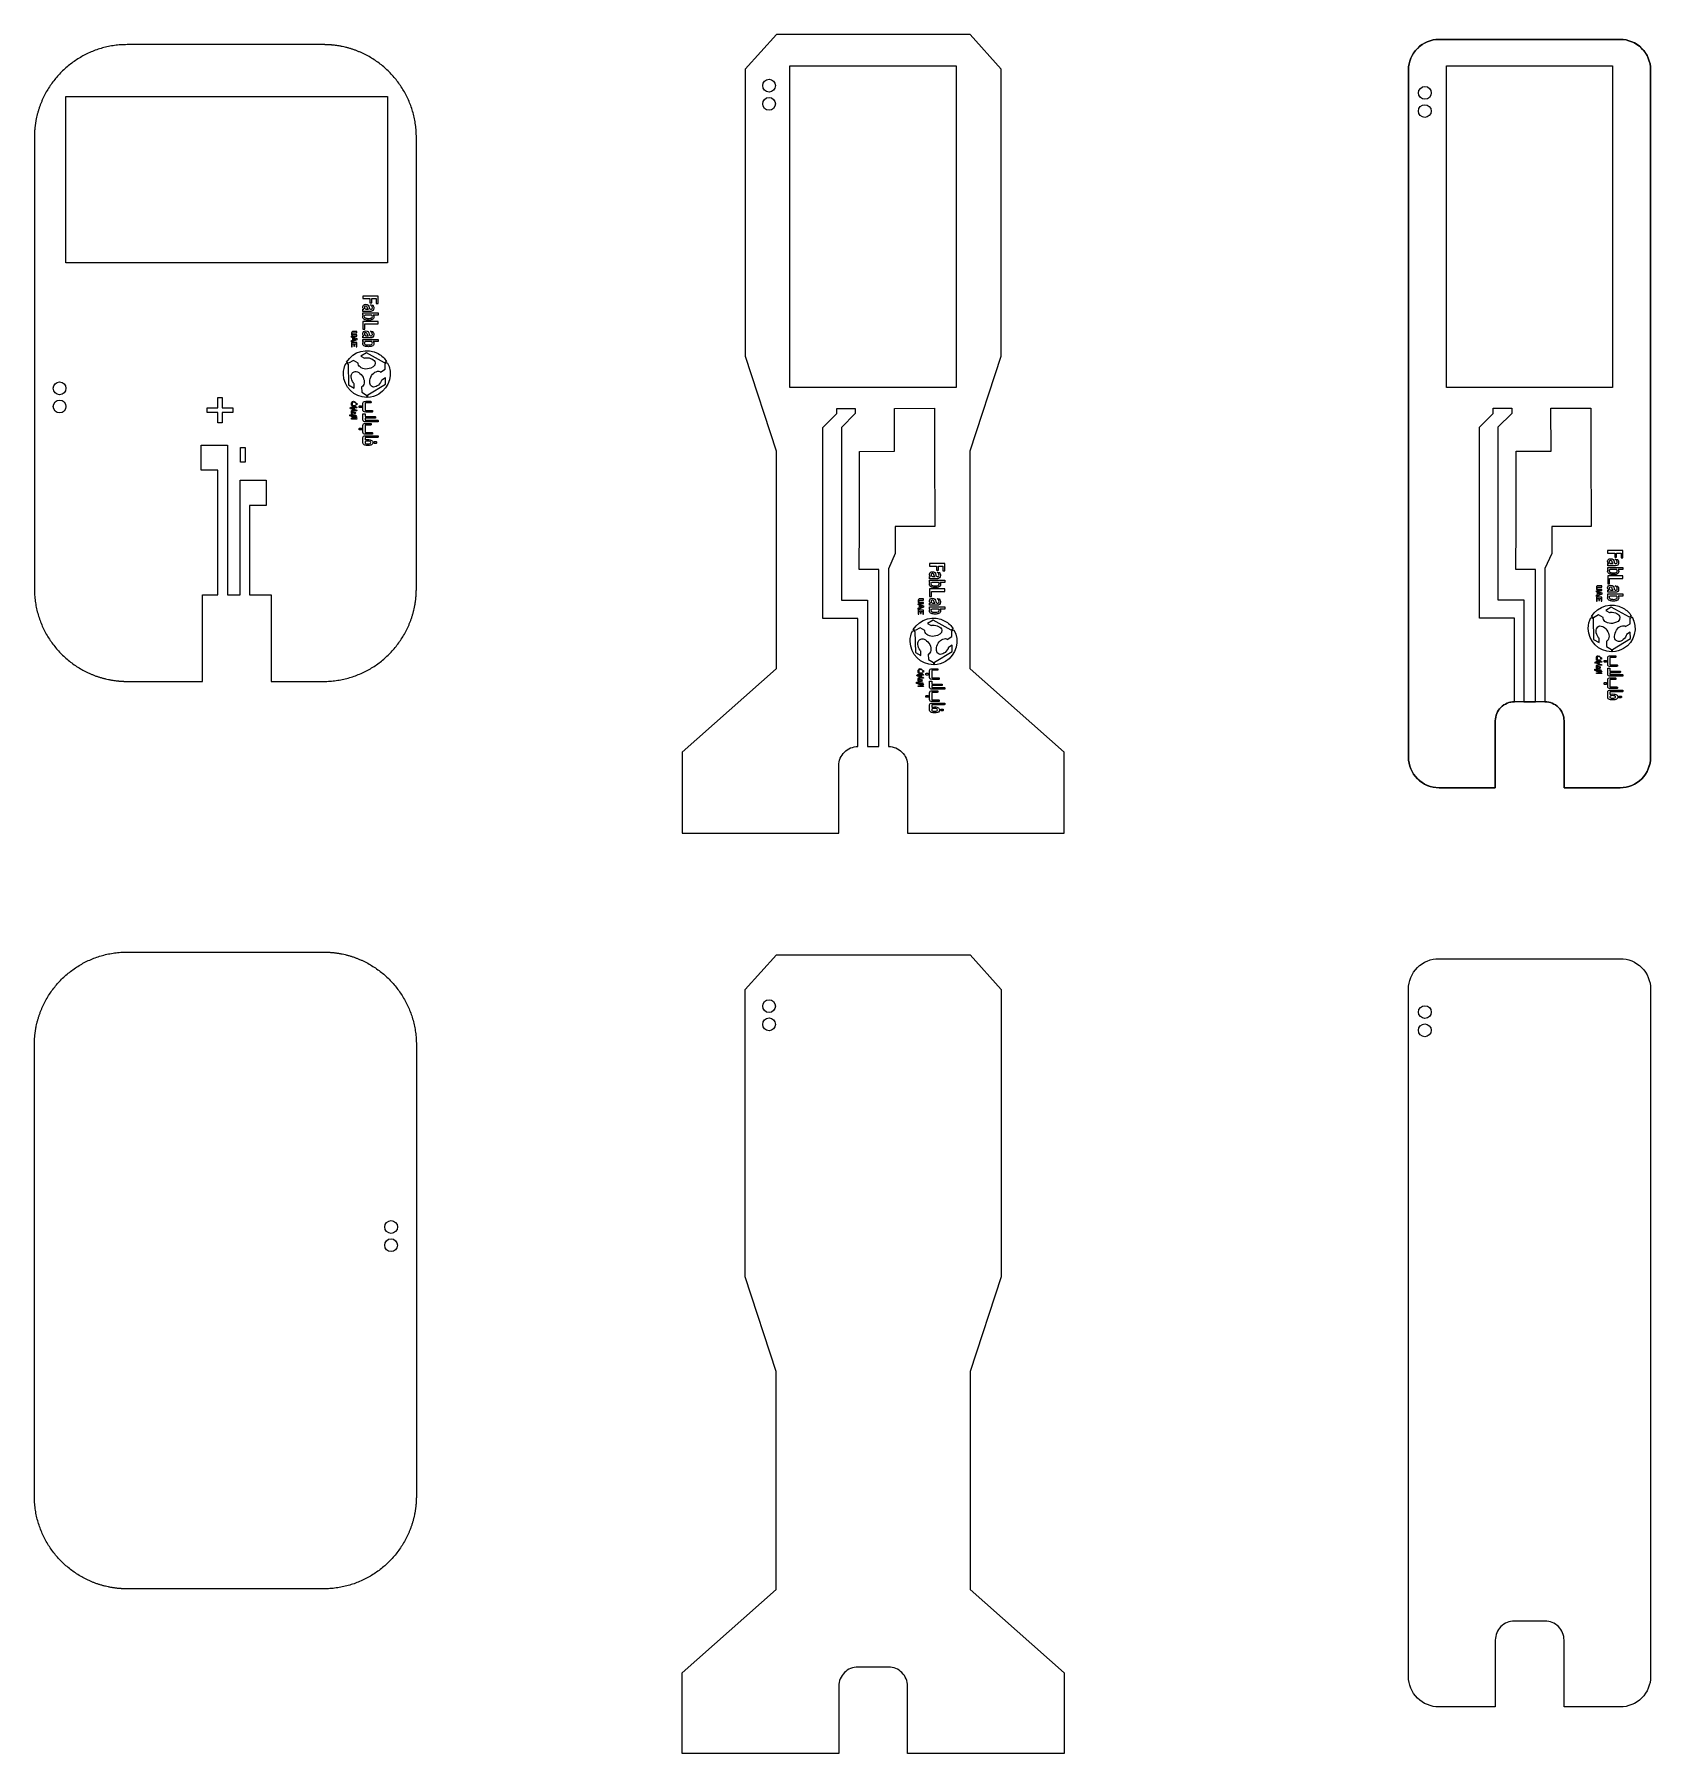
# Model space of a CAD drawing. Header units: millimetres. Extents: x -142 to 112, y -67 to 203.
import ezdxf

# ---------------------------------------------------------------- set-up
doc = ezdxf.new("R2010")
doc.units = ezdxf.units.MM
doc.header["$MEASUREMENT"] = 0
doc.layers.add('Layer 1', color=7, linetype='Continuous')

msp = doc.modelspace()

# ---------------------------------------------------------------- linework, layer by layer
at = {"layer": 'Layer 1', "lineweight": 9}
for points, knots in [([(-10.9117, 91.1512), (-10.9117, 91.1512), (-10.9117, 114.1512), (-10.9117, 114.1512), (-10.9117, 114.1512), (-10.9117, 114.1512), (-15.0117, 114.1512), (-15.0117, 114.1512), (-15.0117, 114.1512), (-15.0117, 114.1512), (-15.0117, 141.2705), (-15.0117, 141.2705), (-15.0117, 141.2705), (-15.0117, 141.2705), (-12.841, 143.4412), (-12.841, 143.4412), (-12.841, 143.4412), (-12.841, 143.4412), (-12.841, 144.2505), (-12.841, 144.2505), (-12.841, 144.2505), (-12.841, 144.2505), (-15.731, 144.2505), (-15.731, 144.2505), (-15.731, 144.2505), (-15.731, 144.2505), (-15.731, 143.4412), (-15.731, 143.4412), (-15.731, 143.4412), (-15.731, 143.4412), (-17.9017, 141.2705), (-17.9017, 141.2705), (-17.9017, 141.2705), (-17.9017, 141.2705), (-17.9017, 111.2612), (-17.9017, 111.2612), (-17.9017, 111.2612), (-17.9017, 111.2612), (-12.4117, 111.2612), (-12.4117, 111.2612), (-12.4117, 111.2612), (-12.4117, 111.2612), (-12.4117, 91.1512), (-12.4117, 91.1512), (-12.4117, 91.1512), (-13.2079, 91.1507), (-13.9712, 90.8339), (-14.5338, 90.2706), (-14.5338, 90.2706), (-15.0964, 89.7073), (-15.4122, 88.9473), (-15.4117, 88.1512), (-15.4117, 88.1512), (-15.4117, 88.1512), (-15.4117, 77.5512), (-15.4117, 77.5512), (-15.4117, 77.5512), (-15.4117, 77.5512), (-40.0117, 77.5512), (-40.0117, 77.5512), (-40.0117, 77.5512), (-40.0117, 77.5512), (-40.0117, 90.2404), (-40.0117, 90.2404), (-40.0117, 90.2404), (-40.0117, 90.2404), (-25.2433, 103.3482), (-25.2433, 103.3482), (-25.2433, 103.3482), (-25.2433, 103.3482), (-25.2433, 137.5717), (-25.2433, 137.5717), (-25.2433, 137.5717), (-25.2433, 137.5717), (-30.1321, 152.433), (-30.1321, 152.433), (-30.1321, 152.433), (-30.1321, 152.433), (-30.1321, 197.5433), (-30.1321, 197.5433), (-30.1321, 197.5433), (-30.1321, 197.5433), (-25.2236, 202.9913), (-25.2236, 202.9913), (-25.2236, 202.9913), (-25.2236, 202.9913), (5.2002, 202.9913), (5.2002, 202.9913), (5.2002, 202.9913), (5.2002, 202.9913), (10.1087, 197.5433), (10.1087, 197.5433), (10.1087, 197.5433), (10.1087, 197.5433), (10.1087, 152.433), (10.1087, 152.433), (10.1087, 152.433), (10.1087, 152.433), (5.2199, 137.5717), (5.2199, 137.5717), (5.2199, 137.5717), (5.2199, 137.5717), (5.2199, 103.3482), (5.2199, 103.3482), (5.2199, 103.3482), (5.2199, 103.3482), (19.9883, 90.2404), (19.9883, 90.2404), (19.9883, 90.2404), (19.9883, 90.2404), (19.9883, 77.5512), (19.9883, 77.5512), (19.9883, 77.5512), (19.9883, 77.5512), (-4.6117, 77.5512), (-4.6117, 77.5512), (-4.6117, 77.5512), (-4.6117, 77.5512), (-4.6117, 88.1512), (-4.6117, 88.1512), (-4.6117, 88.1512), (-4.6122, 88.9473), (-4.929, 89.7107), (-5.4923, 90.2733), (-5.4923, 90.2733), (-6.0556, 90.8359), (-6.8156, 91.1517), (-7.6117, 91.1512), (-7.6117, 91.1512), (-7.6117, 91.1512), (-7.6117, 119.0786), (-7.6117, 119.0786), (-7.6117, 119.0786), (-7.6117, 119.0786), (-6.5403, 121.4512), (-6.5403, 121.4512), (-6.5403, 121.4512), (-6.5403, 121.4512), (-6.5403, 125.6861), (-6.5403, 125.6861), (-6.5403, 125.6861), (-6.5403, 125.6861), (-6.2144, 125.6861), (-6.2144, 125.6861), (-6.2144, 125.6861), (-6.2144, 125.6861), (-0.3509, 125.6863), (-0.3509, 125.6863), (-0.3509, 125.6863), (-0.3509, 125.6863), (-0.3877, 137.526), (-0.3877, 137.526), (-0.3877, 137.526), (-0.3877, 137.526), (-0.3877, 144.273), (-0.3877, 144.273), (-0.3877, 144.273), (-0.3877, 144.273), (-6.6881, 144.2505), (-6.6881, 144.2505), (-6.6881, 144.2505), (-6.6881, 144.2505), (-6.6418, 137.5242), (-6.6418, 137.5242), (-6.6418, 137.5242), (-6.6418, 137.5242), (-12.1509, 137.4863), (-12.1509, 137.4863), (-12.1509, 137.4863), (-12.1509, 137.4863), (-12.1509, 125.6863), (-12.1509, 125.6863), (-12.1509, 125.6863), (-12.1509, 125.6863), (-12.2144, 118.9391), (-12.2144, 118.9391), (-12.2144, 118.9391), (-12.2144, 118.9391), (-9.1117, 118.9391), (-9.1117, 118.9391), (-9.1117, 118.9391), (-9.1117, 118.9391), (-9.1117, 91.1512), (-9.1117, 91.1512), (-9.1117, 91.1512), (-9.1117, 91.1512), (-10.9117, 91.1512), (-10.9117, 91.1512)], [0, 0, 0, 0, 0.02083333, 0.02083333, 0.02083333, 0.02083333, 0.04166667, 0.04166667, 0.04166667, 0.04166667, 0.0625, 0.0625, 0.0625, 0.0625, 0.08333333, 0.08333333, 0.08333333, 0.08333333, 0.10416667, 0.10416667, 0.10416667, 0.10416667, 0.125, 0.125, 0.125, 0.125, 0.14583333, 0.14583333, 0.14583333, 0.14583333, 0.16666667, 0.16666667, 0.16666667, 0.16666667, 0.1875, 0.1875, 0.1875, 0.1875, 0.20833333, 0.20833333, 0.20833333, 0.20833333, 0.22916667, 0.22916667, 0.22916667, 0.22916667, 0.25, 0.25, 0.25, 0.25, 0.27083333, 0.27083333, 0.27083333, 0.27083333, 0.29166667, 0.29166667, 0.29166667, 0.29166667, 0.3125, 0.3125, 0.3125, 0.3125, 0.33333333, 0.33333333, 0.33333333, 0.33333333, 0.35416667, 0.35416667, 0.35416667, 0.35416667, 0.375, 0.375, 0.375, 0.375, 0.39583333, 0.39583333, 0.39583333, 0.39583333, 0.41666667, 0.41666667, 0.41666667, 0.41666667, 0.4375, 0.4375, 0.4375, 0.4375, 0.45833333, 0.45833333, 0.45833333, 0.45833333, 0.47916667, 0.47916667, 0.47916667, 0.47916667, 0.5, 0.5, 0.5, 0.5, 0.52083333, 0.52083333, 0.52083333, 0.52083333, 0.54166667, 0.54166667, 0.54166667, 0.54166667, 0.5625, 0.5625, 0.5625, 0.5625, 0.58333333, 0.58333333, 0.58333333, 0.58333333, 0.60416667, 0.60416667, 0.60416667, 0.60416667, 0.625, 0.625, 0.625, 0.625, 0.64583333, 0.64583333, 0.64583333, 0.64583333, 0.66666667, 0.66666667, 0.66666667, 0.66666667, 0.6875, 0.6875, 0.6875, 0.6875, 0.70833333, 0.70833333, 0.70833333, 0.70833333, 0.72916667, 0.72916667, 0.72916667, 0.72916667, 0.75, 0.75, 0.75, 0.75, 0.77083333, 0.77083333, 0.77083333, 0.77083333, 0.79166667, 0.79166667, 0.79166667, 0.79166667, 0.8125, 0.8125, 0.8125, 0.8125, 0.83333333, 0.83333333, 0.83333333, 0.83333333, 0.85416667, 0.85416667, 0.85416667, 0.85416667, 0.875, 0.875, 0.875, 0.875, 0.89583333, 0.89583333, 0.89583333, 0.89583333, 0.91666667, 0.91666667, 0.91666667, 0.91666667, 0.9375, 0.9375, 0.9375, 0.9375, 0.95833333, 0.95833333, 0.95833333, 0.95833333, 1, 1, 1, 1]), ([(-127.2124, 201.378), (-127.5436, 201.378), (-127.8749, 201.3668), (-128.2054, 201.3443), (-128.2054, 201.3443), (-128.5316, 201.322), (-128.857, 201.2887), (-129.181, 201.2445), (-129.181, 201.2445), (-129.5013, 201.2007), (-129.8202, 201.1461), (-130.137, 201.0809), (-130.137, 201.0809), (-130.4508, 201.0162), (-130.7624, 200.9411), (-131.0712, 200.8556), (-131.0712, 200.8556), (-131.3776, 200.7709), (-131.6812, 200.6759), (-131.9814, 200.571), (-131.9814, 200.571), (-132.2796, 200.4668), (-132.5745, 200.3528), (-132.8653, 200.2292), (-132.8653, 200.2292), (-133.1547, 200.1063), (-133.4401, 199.9739), (-133.7208, 199.8325), (-133.7208, 199.8325), (-134.0005, 199.6915), (-134.2757, 199.5416), (-134.5457, 199.3829), (-134.5457, 199.3829), (-134.815, 199.2247), (-135.0792, 199.0579), (-135.3378, 198.8828), (-135.3378, 198.8828), (-135.5958, 198.7081), (-135.8483, 198.5252), (-136.0947, 198.3344), (-136.0947, 198.3344), (-136.3408, 198.1439), (-136.5808, 197.9456), (-136.8144, 197.7399), (-136.8144, 197.7399), (-137.0478, 197.5343), (-137.2746, 197.3213), (-137.4946, 197.1014), (-137.4946, 197.1014), (-137.7145, 196.8815), (-137.9274, 196.6546), (-138.133, 196.4212), (-138.133, 196.4212), (-138.3387, 196.1877), (-138.5371, 195.9476), (-138.7276, 195.7015), (-138.7276, 195.7015), (-138.9184, 195.4551), (-139.1013, 195.2026), (-139.276, 194.9446), (-139.276, 194.9446), (-139.4511, 194.686), (-139.6179, 194.4218), (-139.7761, 194.1526), (-139.7761, 194.1526), (-139.9348, 193.8825), (-140.0847, 193.6073), (-140.2256, 193.3277), (-140.2256, 193.3277), (-140.2963, 193.1874), (-140.3647, 193.0461), (-140.4308, 192.9036), (-140.4308, 192.9036), (-140.497, 192.7608), (-140.5609, 192.617), (-140.6224, 192.4721), (-140.6224, 192.4721), (-140.6841, 192.3269), (-140.7434, 192.1807), (-140.8003, 192.0336), (-140.8003, 192.0336), (-140.8574, 191.886), (-140.912, 191.7375), (-140.9642, 191.5882), (-140.9642, 191.5882), (-141.0166, 191.4384), (-141.0664, 191.2877), (-141.1138, 191.1362), (-141.1138, 191.1362), (-141.1613, 190.9842), (-141.2064, 190.8315), (-141.2488, 190.678), (-141.2488, 190.678), (-141.2915, 190.5239), (-141.3315, 190.3691), (-141.369, 190.2137), (-141.369, 190.2137), (-141.4066, 190.0577), (-141.4416, 189.901), (-141.474, 189.7438), (-141.474, 189.7438), (-141.4903, 189.6649), (-141.5059, 189.5859), (-141.5208, 189.5067), (-141.5208, 189.5067), (-141.5358, 189.4274), (-141.5501, 189.3479), (-141.5637, 189.2684), (-141.5637, 189.2684), (-141.5773, 189.1886), (-141.5903, 189.1087), (-141.6026, 189.0287), (-141.6026, 189.0287), (-141.615, 188.9485), (-141.6267, 188.8682), (-141.6376, 188.7878), (-141.6376, 188.7878), (-141.6487, 188.7071), (-141.659, 188.6264), (-141.6687, 188.5456), (-141.6687, 188.5456), (-141.6783, 188.4646), (-141.6873, 188.3835), (-141.6957, 188.3023), (-141.6957, 188.3023), (-141.6998, 188.2616), (-141.7038, 188.2209), (-141.7076, 188.1802), (-141.7076, 188.1802), (-141.7115, 188.1394), (-141.7151, 188.0986), (-141.7186, 188.0578), (-141.7186, 188.0578), (-141.7221, 188.0169), (-141.7254, 187.976), (-141.7285, 187.9351), (-141.7285, 187.9351), (-141.7317, 187.8942), (-141.7346, 187.8532), (-141.7374, 187.8122), (-141.7374, 187.8122), (-141.7402, 187.7711), (-141.7429, 187.73), (-141.7453, 187.689), (-141.7453, 187.689), (-141.7478, 187.6478), (-141.75, 187.6066), (-141.7521, 187.5655), (-141.7521, 187.5655), (-141.7543, 187.5242), (-141.7562, 187.483), (-141.7579, 187.4417), (-141.7579, 187.4417), (-141.7588, 187.4211), (-141.7597, 187.4004), (-141.7605, 187.3798), (-141.7605, 187.3798), (-141.7612, 187.3591), (-141.762, 187.3384), (-141.7627, 187.3177), (-141.7627, 187.3177), (-141.7634, 187.297), (-141.7641, 187.2763), (-141.7647, 187.2556), (-141.7647, 187.2556), (-141.7653, 187.2349), (-141.7659, 187.2142), (-141.7664, 187.1935), (-141.7664, 187.1935), (-141.7669, 187.1727), (-141.7674, 187.152), (-141.7679, 187.1312), (-141.7679, 187.1312), (-141.7681, 187.1209), (-141.7683, 187.1105), (-141.7685, 187.1001), (-141.7685, 187.1001), (-141.7687, 187.0897), (-141.7689, 187.0793), (-141.7691, 187.069), (-141.7691, 187.069), (-141.7692, 187.0586), (-141.7694, 187.0482), (-141.7696, 187.0378), (-141.7696, 187.0378), (-141.7697, 187.0274), (-141.7699, 187.017), (-141.77, 187.0066), (-141.77, 187.0066), (-141.7701, 186.9962), (-141.7702, 186.9858), (-141.7704, 186.9754), (-141.7704, 186.9754), (-141.7705, 186.965), (-141.7706, 186.9546), (-141.7707, 186.9442), (-141.7707, 186.9442), (-141.7707, 186.939), (-141.7707, 186.9338), (-141.7708, 186.9286), (-141.7708, 186.9286), (-141.7708, 186.9234), (-141.7709, 186.9182), (-141.7709, 186.913), (-141.7709, 186.913), (-141.7709, 186.9078), (-141.7709, 186.9026), (-141.771, 186.8974), (-141.771, 186.8974), (-141.771, 186.8921), (-141.771, 186.8869), (-141.7711, 186.8817), (-141.7711, 186.8817), (-141.7711, 186.8791), (-141.7711, 186.8765), (-141.7711, 186.8739), (-141.7711, 186.8739), (-141.7711, 186.8713), (-141.7711, 186.8687), (-141.7711, 186.8661), (-141.7711, 186.8661), (-141.7711, 186.8635), (-141.7711, 186.8609), (-141.7711, 186.8583), (-141.7711, 186.8583), (-141.7711, 186.8557), (-141.7711, 186.8531), (-141.7712, 186.8505), (-141.7712, 186.8505), (-141.7712, 186.8479), (-141.7712, 186.8453), (-141.7712, 186.8427), (-141.7712, 186.8427), (-141.7712, 186.8414), (-141.7712, 186.8401), (-141.7712, 186.8388), (-141.7712, 186.8388), (-141.7712, 186.8374), (-141.7712, 186.8361), (-141.7712, 186.8348), (-141.7712, 186.8348), (-141.7712, 186.8335), (-141.7712, 186.8322), (-141.7712, 186.8309), (-141.7712, 186.8309), (-141.7712, 186.8303), (-141.7712, 186.8296), (-141.7712, 186.829), (-141.7712, 186.829), (-141.7712, 186.8283), (-141.7712, 186.8277), (-141.7712, 186.827), (-141.7712, 186.827), (-141.7712, 186.8264), (-141.7712, 186.8257), (-141.7712, 186.8251), (-141.7712, 186.8251), (-141.7712, 186.8244), (-141.7712, 186.8238), (-141.7712, 186.8231), (-141.7712, 186.8231), (-141.7712, 186.8228), (-141.7712, 186.8225), (-141.7712, 186.8221), (-141.7712, 186.8221), (-141.7712, 186.8218), (-141.7712, 186.8215), (-141.7712, 186.8212), (-141.7712, 186.8212), (-141.7712, 186.821), (-141.7712, 186.8208), (-141.7712, 186.8207), (-141.7712, 186.8207), (-141.7712, 186.8205), (-141.7712, 186.8203), (-141.7712, 186.8202), (-141.7712, 186.8202), (-141.7712, 186.82), (-141.7712, 186.8199), (-141.7712, 186.8197), (-141.7712, 186.8197), (-141.7712, 186.8196), (-141.7712, 186.8195), (-141.7712, 186.8195), (-141.7712, 186.8195), (-141.7712, 186.8194), (-141.7712, 186.8194), (-141.7712, 186.8193), (-141.7712, 186.8193), (-141.7712, 186.8193), (-141.7712, 186.8193), (-141.7712, 186.8192)], [0, 0, 0, 0, 0.01351351, 0.01351351, 0.01351351, 0.01351351, 0.02702703, 0.02702703, 0.02702703, 0.02702703, 0.04054054, 0.04054054, 0.04054054, 0.04054054, 0.05405405, 0.05405405, 0.05405405, 0.05405405, 0.06756757, 0.06756757, 0.06756757, 0.06756757, 0.08108108, 0.08108108, 0.08108108, 0.08108108, 0.09459459, 0.09459459, 0.09459459, 0.09459459, 0.10810811, 0.10810811, 0.10810811, 0.10810811, 0.12162162, 0.12162162, 0.12162162, 0.12162162, 0.13513514, 0.13513514, 0.13513514, 0.13513514, 0.14864865, 0.14864865, 0.14864865, 0.14864865, 0.16216216, 0.16216216, 0.16216216, 0.16216216, 0.17567568, 0.17567568, 0.17567568, 0.17567568, 0.18918919, 0.18918919, 0.18918919, 0.18918919, 0.2027027, 0.2027027, 0.2027027, 0.2027027, 0.21621622, 0.21621622, 0.21621622, 0.21621622, 0.22972973, 0.22972973, 0.22972973, 0.22972973, 0.24324324, 0.24324324, 0.24324324, 0.24324324, 0.25675676, 0.25675676, 0.25675676, 0.25675676, 0.27027027, 0.27027027, 0.27027027, 0.27027027, 0.28378378, 0.28378378, 0.28378378, 0.28378378, 0.2972973, 0.2972973, 0.2972973, 0.2972973, 0.31081081, 0.31081081, 0.31081081, 0.31081081, 0.32432432, 0.32432432, 0.32432432, 0.32432432, 0.33783784, 0.33783784, 0.33783784, 0.33783784, 0.35135135, 0.35135135, 0.35135135, 0.35135135, 0.36486486, 0.36486486, 0.36486486, 0.36486486, 0.37837838, 0.37837838, 0.37837838, 0.37837838, 0.39189189, 0.39189189, 0.39189189, 0.39189189, 0.40540541, 0.40540541, 0.40540541, 0.40540541, 0.41891892, 0.41891892, 0.41891892, 0.41891892, 0.43243243, 0.43243243, 0.43243243, 0.43243243, 0.44594595, 0.44594595, 0.44594595, 0.44594595, 0.45945946, 0.45945946, 0.45945946, 0.45945946, 0.47297297, 0.47297297, 0.47297297, 0.47297297, 0.48648649, 0.48648649, 0.48648649, 0.48648649, 0.5, 0.5, 0.5, 0.5, 0.51351351, 0.51351351, 0.51351351, 0.51351351, 0.52702703, 0.52702703, 0.52702703, 0.52702703, 0.54054054, 0.54054054, 0.54054054, 0.54054054, 0.55405405, 0.55405405, 0.55405405, 0.55405405, 0.56756757, 0.56756757, 0.56756757, 0.56756757, 0.58108108, 0.58108108, 0.58108108, 0.58108108, 0.59459459, 0.59459459, 0.59459459, 0.59459459, 0.60810811, 0.60810811, 0.60810811, 0.60810811, 0.62162162, 0.62162162, 0.62162162, 0.62162162, 0.63513514, 0.63513514, 0.63513514, 0.63513514, 0.64864865, 0.64864865, 0.64864865, 0.64864865, 0.66216216, 0.66216216, 0.66216216, 0.66216216, 0.67567568, 0.67567568, 0.67567568, 0.67567568, 0.68918919, 0.68918919, 0.68918919, 0.68918919, 0.7027027, 0.7027027, 0.7027027, 0.7027027, 0.71621622, 0.71621622, 0.71621622, 0.71621622, 0.72972973, 0.72972973, 0.72972973, 0.72972973, 0.74324324, 0.74324324, 0.74324324, 0.74324324, 0.75675676, 0.75675676, 0.75675676, 0.75675676, 0.77027027, 0.77027027, 0.77027027, 0.77027027, 0.78378378, 0.78378378, 0.78378378, 0.78378378, 0.7972973, 0.7972973, 0.7972973, 0.7972973, 0.81081081, 0.81081081, 0.81081081, 0.81081081, 0.82432432, 0.82432432, 0.82432432, 0.82432432, 0.83783784, 0.83783784, 0.83783784, 0.83783784, 0.85135135, 0.85135135, 0.85135135, 0.85135135, 0.86486486, 0.86486486, 0.86486486, 0.86486486, 0.87837838, 0.87837838, 0.87837838, 0.87837838, 0.89189189, 0.89189189, 0.89189189, 0.89189189, 0.90540541, 0.90540541, 0.90540541, 0.90540541, 0.91891892, 0.91891892, 0.91891892, 0.91891892, 0.93243243, 0.93243243, 0.93243243, 0.93243243, 0.94594595, 0.94594595, 0.94594595, 0.94594595, 0.95945946, 0.95945946, 0.95945946, 0.95945946, 0.97297297, 0.97297297, 0.97297297, 0.97297297, 1, 1, 1, 1]), ([(-81.7712, 186.8192), (-81.7712, 187.1504), (-81.7824, 187.4817), (-81.8049, 187.8122), (-81.8049, 187.8122), (-81.8272, 188.1384), (-81.8604, 188.4638), (-81.9047, 188.7878), (-81.9047, 188.7878), (-81.9485, 189.1082), (-82.0031, 189.4271), (-82.0683, 189.7438), (-82.0683, 189.7438), (-82.133, 190.0576), (-82.2081, 190.3692), (-82.2935, 190.678), (-82.2935, 190.678), (-82.3783, 190.9844), (-82.4733, 191.288), (-82.5782, 191.5882), (-82.5782, 191.5882), (-82.6824, 191.8865), (-82.7964, 192.1813), (-82.92, 192.4721), (-82.92, 192.4721), (-83.0429, 192.7615), (-83.1753, 193.0469), (-83.3167, 193.3277), (-83.3167, 193.3277), (-83.4577, 193.6074), (-83.6076, 193.8825), (-83.7663, 194.1526), (-83.7663, 194.1526), (-83.9245, 194.4218), (-84.0913, 194.686), (-84.2664, 194.9446), (-84.2664, 194.9446), (-84.4411, 195.2026), (-84.624, 195.4551), (-84.8148, 195.7015), (-84.8148, 195.7015), (-85.0053, 195.9476), (-85.2036, 196.1877), (-85.4093, 196.4212), (-85.4093, 196.4212), (-85.6149, 196.6546), (-85.8279, 196.8815), (-86.0478, 197.1014), (-86.0478, 197.1014), (-86.2677, 197.3213), (-86.4946, 197.5343), (-86.728, 197.7399), (-86.728, 197.7399), (-86.9615, 197.9456), (-87.2016, 198.1439), (-87.4477, 198.3344), (-87.4477, 198.3344), (-87.6941, 198.5252), (-87.9466, 198.7081), (-88.2046, 198.8828), (-88.2046, 198.8828), (-88.4632, 199.0579), (-88.7274, 199.2247), (-88.9966, 199.3829), (-88.9966, 199.3829), (-89.2667, 199.5416), (-89.5418, 199.6915), (-89.8215, 199.8325), (-89.8215, 199.8325), (-89.9618, 199.9031), (-90.1031, 199.9715), (-90.2456, 200.0376), (-90.2456, 200.0376), (-90.3884, 200.1038), (-90.5322, 200.1677), (-90.6771, 200.2292), (-90.6771, 200.2292), (-90.8223, 200.2909), (-90.9685, 200.3502), (-91.1156, 200.4071), (-91.1156, 200.4071), (-91.2632, 200.4642), (-91.4117, 200.5188), (-91.561, 200.571), (-91.561, 200.571), (-91.7108, 200.6234), (-91.8615, 200.6733), (-92.013, 200.7206), (-92.013, 200.7206), (-92.165, 200.7682), (-92.3177, 200.8132), (-92.4712, 200.8556), (-92.4712, 200.8556), (-92.6253, 200.8983), (-92.78, 200.9383), (-92.9354, 200.9758), (-92.9354, 200.9758), (-93.0915, 201.0135), (-93.2482, 201.0485), (-93.4054, 201.0809), (-93.4054, 201.0809), (-93.4843, 201.0971), (-93.5633, 201.1127), (-93.6425, 201.1276), (-93.6425, 201.1276), (-93.7218, 201.1426), (-93.8013, 201.1569), (-93.8808, 201.1705), (-93.8808, 201.1705), (-93.9606, 201.1842), (-94.0405, 201.1972), (-94.1205, 201.2095), (-94.1205, 201.2095), (-94.2007, 201.2218), (-94.281, 201.2335), (-94.3614, 201.2445), (-94.3614, 201.2445), (-94.442, 201.2555), (-94.5228, 201.2658), (-94.6036, 201.2755), (-94.6036, 201.2755), (-94.6846, 201.2852), (-94.7657, 201.2942), (-94.8469, 201.3025), (-94.8469, 201.3025), (-94.8876, 201.3066), (-94.9283, 201.3106), (-94.969, 201.3145), (-94.969, 201.3145), (-95.0098, 201.3183), (-95.0506, 201.3219), (-95.0914, 201.3254), (-95.0914, 201.3254), (-95.1323, 201.3289), (-95.1732, 201.3322), (-95.2141, 201.3353), (-95.2141, 201.3353), (-95.255, 201.3385), (-95.296, 201.3415), (-95.337, 201.3443), (-95.337, 201.3443), (-95.3781, 201.3471), (-95.4191, 201.3497), (-95.4602, 201.3521), (-95.4602, 201.3521), (-95.5014, 201.3546), (-95.5425, 201.3569), (-95.5837, 201.359), (-95.5837, 201.359), (-95.625, 201.3611), (-95.6662, 201.363), (-95.7075, 201.3648), (-95.7075, 201.3648), (-95.7281, 201.3656), (-95.7488, 201.3665), (-95.7694, 201.3673), (-95.7694, 201.3673), (-95.7901, 201.3681), (-95.8108, 201.3688), (-95.8315, 201.3695), (-95.8315, 201.3695), (-95.8522, 201.3702), (-95.8729, 201.3709), (-95.8936, 201.3715), (-95.8936, 201.3715), (-95.9143, 201.3721), (-95.935, 201.3727), (-95.9557, 201.3732), (-95.9557, 201.3732), (-95.9765, 201.3738), (-95.9972, 201.3742), (-96.0179, 201.3747), (-96.0179, 201.3747), (-96.0283, 201.3749), (-96.0387, 201.3751), (-96.0491, 201.3753), (-96.0491, 201.3753), (-96.0595, 201.3755), (-96.0698, 201.3757), (-96.0802, 201.3759), (-96.0802, 201.3759), (-96.0906, 201.3761), (-96.101, 201.3762), (-96.1114, 201.3764), (-96.1114, 201.3764), (-96.1218, 201.3765), (-96.1322, 201.3767), (-96.1426, 201.3768), (-96.1426, 201.3768), (-96.153, 201.3769), (-96.1634, 201.3771), (-96.1738, 201.3772), (-96.1738, 201.3772), (-96.1842, 201.3773), (-96.1946, 201.3774), (-96.205, 201.3775), (-96.205, 201.3775), (-96.2102, 201.3775), (-96.2154, 201.3776), (-96.2206, 201.3776), (-96.2206, 201.3776), (-96.2258, 201.3776), (-96.231, 201.3777), (-96.2362, 201.3777), (-96.2362, 201.3777), (-96.2414, 201.3777), (-96.2466, 201.3778), (-96.2518, 201.3778), (-96.2518, 201.3778), (-96.257, 201.3778), (-96.2622, 201.3779), (-96.2675, 201.3779), (-96.2675, 201.3779), (-96.2701, 201.3779), (-96.2727, 201.3779), (-96.2753, 201.3779), (-96.2753, 201.3779), (-96.2779, 201.3779), (-96.2805, 201.3779), (-96.2831, 201.3779), (-96.2831, 201.3779), (-96.2857, 201.3779), (-96.2883, 201.3779), (-96.2909, 201.378), (-96.2909, 201.378), (-96.2935, 201.378), (-96.2961, 201.378), (-96.2987, 201.378), (-96.2987, 201.378), (-96.3013, 201.378), (-96.3039, 201.378), (-96.3065, 201.378), (-96.3065, 201.378), (-96.3078, 201.378), (-96.3091, 201.378), (-96.3104, 201.378), (-96.3104, 201.378), (-96.3117, 201.378), (-96.313, 201.378), (-96.3143, 201.378), (-96.3143, 201.378), (-96.3156, 201.378), (-96.317, 201.378), (-96.3183, 201.378), (-96.3183, 201.378), (-96.3189, 201.378), (-96.3196, 201.378), (-96.3202, 201.378), (-96.3202, 201.378), (-96.3209, 201.378), (-96.3215, 201.378), (-96.3222, 201.378), (-96.3222, 201.378), (-96.3228, 201.378), (-96.3235, 201.378), (-96.3241, 201.378), (-96.3241, 201.378), (-96.3248, 201.378), (-96.3254, 201.378), (-96.3261, 201.378), (-96.3261, 201.378), (-96.3264, 201.378), (-96.3267, 201.378), (-96.3271, 201.378), (-96.3271, 201.378), (-96.3274, 201.378), (-96.3277, 201.378), (-96.328, 201.378), (-96.328, 201.378), (-96.3282, 201.378), (-96.3284, 201.378), (-96.3285, 201.378), (-96.3285, 201.378), (-96.3287, 201.378), (-96.3288, 201.378), (-96.329, 201.378), (-96.329, 201.378), (-96.3292, 201.378), (-96.3293, 201.378), (-96.3295, 201.378), (-96.3295, 201.378), (-96.3296, 201.378), (-96.3297, 201.378), (-96.3297, 201.378), (-96.3297, 201.378), (-96.3298, 201.378), (-96.3298, 201.378), (-96.3299, 201.378), (-96.3299, 201.378), (-96.3299, 201.378), (-96.3299, 201.378), (-96.33, 201.378)], [0, 0, 0, 0, 0.01351351, 0.01351351, 0.01351351, 0.01351351, 0.02702703, 0.02702703, 0.02702703, 0.02702703, 0.04054054, 0.04054054, 0.04054054, 0.04054054, 0.05405405, 0.05405405, 0.05405405, 0.05405405, 0.06756757, 0.06756757, 0.06756757, 0.06756757, 0.08108108, 0.08108108, 0.08108108, 0.08108108, 0.09459459, 0.09459459, 0.09459459, 0.09459459, 0.10810811, 0.10810811, 0.10810811, 0.10810811, 0.12162162, 0.12162162, 0.12162162, 0.12162162, 0.13513514, 0.13513514, 0.13513514, 0.13513514, 0.14864865, 0.14864865, 0.14864865, 0.14864865, 0.16216216, 0.16216216, 0.16216216, 0.16216216, 0.17567568, 0.17567568, 0.17567568, 0.17567568, 0.18918919, 0.18918919, 0.18918919, 0.18918919, 0.2027027, 0.2027027, 0.2027027, 0.2027027, 0.21621622, 0.21621622, 0.21621622, 0.21621622, 0.22972973, 0.22972973, 0.22972973, 0.22972973, 0.24324324, 0.24324324, 0.24324324, 0.24324324, 0.25675676, 0.25675676, 0.25675676, 0.25675676, 0.27027027, 0.27027027, 0.27027027, 0.27027027, 0.28378378, 0.28378378, 0.28378378, 0.28378378, 0.2972973, 0.2972973, 0.2972973, 0.2972973, 0.31081081, 0.31081081, 0.31081081, 0.31081081, 0.32432432, 0.32432432, 0.32432432, 0.32432432, 0.33783784, 0.33783784, 0.33783784, 0.33783784, 0.35135135, 0.35135135, 0.35135135, 0.35135135, 0.36486486, 0.36486486, 0.36486486, 0.36486486, 0.37837838, 0.37837838, 0.37837838, 0.37837838, 0.39189189, 0.39189189, 0.39189189, 0.39189189, 0.40540541, 0.40540541, 0.40540541, 0.40540541, 0.41891892, 0.41891892, 0.41891892, 0.41891892, 0.43243243, 0.43243243, 0.43243243, 0.43243243, 0.44594595, 0.44594595, 0.44594595, 0.44594595, 0.45945946, 0.45945946, 0.45945946, 0.45945946, 0.47297297, 0.47297297, 0.47297297, 0.47297297, 0.48648649, 0.48648649, 0.48648649, 0.48648649, 0.5, 0.5, 0.5, 0.5, 0.51351351, 0.51351351, 0.51351351, 0.51351351, 0.52702703, 0.52702703, 0.52702703, 0.52702703, 0.54054054, 0.54054054, 0.54054054, 0.54054054, 0.55405405, 0.55405405, 0.55405405, 0.55405405, 0.56756757, 0.56756757, 0.56756757, 0.56756757, 0.58108108, 0.58108108, 0.58108108, 0.58108108, 0.59459459, 0.59459459, 0.59459459, 0.59459459, 0.60810811, 0.60810811, 0.60810811, 0.60810811, 0.62162162, 0.62162162, 0.62162162, 0.62162162, 0.63513514, 0.63513514, 0.63513514, 0.63513514, 0.64864865, 0.64864865, 0.64864865, 0.64864865, 0.66216216, 0.66216216, 0.66216216, 0.66216216, 0.67567568, 0.67567568, 0.67567568, 0.67567568, 0.68918919, 0.68918919, 0.68918919, 0.68918919, 0.7027027, 0.7027027, 0.7027027, 0.7027027, 0.71621622, 0.71621622, 0.71621622, 0.71621622, 0.72972973, 0.72972973, 0.72972973, 0.72972973, 0.74324324, 0.74324324, 0.74324324, 0.74324324, 0.75675676, 0.75675676, 0.75675676, 0.75675676, 0.77027027, 0.77027027, 0.77027027, 0.77027027, 0.78378378, 0.78378378, 0.78378378, 0.78378378, 0.7972973, 0.7972973, 0.7972973, 0.7972973, 0.81081081, 0.81081081, 0.81081081, 0.81081081, 0.82432432, 0.82432432, 0.82432432, 0.82432432, 0.83783784, 0.83783784, 0.83783784, 0.83783784, 0.85135135, 0.85135135, 0.85135135, 0.85135135, 0.86486486, 0.86486486, 0.86486486, 0.86486486, 0.87837838, 0.87837838, 0.87837838, 0.87837838, 0.89189189, 0.89189189, 0.89189189, 0.89189189, 0.90540541, 0.90540541, 0.90540541, 0.90540541, 0.91891892, 0.91891892, 0.91891892, 0.91891892, 0.93243243, 0.93243243, 0.93243243, 0.93243243, 0.94594595, 0.94594595, 0.94594595, 0.94594595, 0.95945946, 0.95945946, 0.95945946, 0.95945946, 0.97297297, 0.97297297, 0.97297297, 0.97297297, 1, 1, 1, 1]), ([(107.3079, 202.2035), (107.3079, 202.2035), (78.8701, 202.2035), (78.8701, 202.2035), (78.8701, 202.2035), (77.5963, 202.2027), (76.3749, 201.6959), (75.4748, 200.7946), (75.4748, 200.7946), (74.5746, 199.8932), (74.0693, 198.6773), (74.0701, 197.4035), (74.0701, 197.4035), (74.0701, 197.4035), (74.0701, 89.4865), (74.0701, 89.4865), (74.0701, 89.4865), (74.0709, 88.2127), (74.5777, 86.9913), (75.4791, 86.0911), (75.4791, 86.0911), (76.3804, 85.191), (77.5963, 84.6857), (78.8701, 84.6865), (78.8701, 84.6865), (78.8701, 84.6865), (87.7129, 84.6865), (87.7129, 84.6865), (87.7129, 84.6865), (87.7129, 84.6865), (87.7129, 95.1789), (87.7129, 95.1789), (87.7129, 95.1789), (87.7124, 95.974), (88.0278, 96.7368), (88.5897, 97.2994), (88.5897, 97.2994), (89.1516, 97.862), (89.9177, 98.1784), (90.7129, 98.1789), (90.7129, 98.1789), (90.7129, 98.1789), (95.5129, 98.1789), (95.5129, 98.1789), (95.5129, 98.1789), (96.308, 98.1794), (97.0708, 97.864), (97.6334, 97.3021), (97.6334, 97.3021), (98.196, 96.7402), (98.5124, 95.974), (98.5129, 95.1789), (98.5129, 95.1789), (98.5129, 95.1789), (98.5129, 84.6865), (98.5129, 84.6865), (98.5129, 84.6865), (98.5129, 84.6865), (107.3079, 84.6865), (107.3079, 84.6865), (107.3079, 84.6865), (108.5818, 84.6873), (109.8031, 85.1941), (110.7033, 86.0954), (110.7033, 86.0954), (111.6035, 86.9967), (112.1087, 88.2127), (112.1079, 89.4865), (112.1079, 89.4865), (112.1079, 89.4865), (112.1079, 197.4035), (112.1079, 197.4035), (112.1079, 197.4035), (112.1071, 198.6773), (111.6003, 199.8987), (110.699, 200.7989), (110.699, 200.7989), (109.7977, 201.699), (108.5818, 202.2043), (107.3079, 202.2035)], [0, 0, 0, 0, 0.04761905, 0.04761905, 0.04761905, 0.04761905, 0.0952381, 0.0952381, 0.0952381, 0.0952381, 0.14285714, 0.14285714, 0.14285714, 0.14285714, 0.19047619, 0.19047619, 0.19047619, 0.19047619, 0.23809524, 0.23809524, 0.23809524, 0.23809524, 0.28571429, 0.28571429, 0.28571429, 0.28571429, 0.33333333, 0.33333333, 0.33333333, 0.33333333, 0.38095238, 0.38095238, 0.38095238, 0.38095238, 0.42857143, 0.42857143, 0.42857143, 0.42857143, 0.47619048, 0.47619048, 0.47619048, 0.47619048, 0.52380952, 0.52380952, 0.52380952, 0.52380952, 0.57142857, 0.57142857, 0.57142857, 0.57142857, 0.61904762, 0.61904762, 0.61904762, 0.61904762, 0.66666667, 0.66666667, 0.66666667, 0.66666667, 0.71428571, 0.71428571, 0.71428571, 0.71428571, 0.76190476, 0.76190476, 0.76190476, 0.76190476, 0.80952381, 0.80952381, 0.80952381, 0.80952381, 0.85714286, 0.85714286, 0.85714286, 0.85714286, 0.9047619, 0.9047619, 0.9047619, 0.9047619, 1, 1, 1, 1]), ([(88.1134, 141.2987), (88.1134, 141.2987), (90.2841, 143.4694), (90.2841, 143.4694), (90.2841, 143.4694), (90.2841, 143.4694), (90.2841, 144.2787), (90.2841, 144.2787), (90.2841, 144.2787), (90.2841, 144.2787), (87.3941, 144.2787), (87.3941, 144.2787), (87.3941, 144.2787), (87.3941, 144.2787), (87.3941, 143.4694), (87.3941, 143.4694), (87.3941, 143.4694), (87.3941, 143.4694), (85.2234, 141.2987), (85.2234, 141.2987), (85.2234, 141.2987), (85.2234, 141.2987), (85.2234, 111.2894), (85.2234, 111.2894), (85.2234, 111.2894), (85.2234, 111.2894), (90.7134, 111.2894), (90.7134, 111.2894), (90.7134, 111.2894), (90.7134, 111.2894), (90.7134, 98.1794), (90.7134, 98.1794), (90.7134, 98.1794), (89.9172, 98.1789), (89.1539, 97.8621), (88.5913, 97.2988), (88.5913, 97.2988), (88.0287, 96.7355), (87.7129, 95.9755), (87.7134, 95.1794), (87.7134, 95.1794), (87.7134, 95.1794), (87.7134, 84.687), (87.7134, 84.687), (87.7134, 84.687), (87.7134, 84.687), (78.8706, 84.687), (78.8706, 84.687), (78.8706, 84.687), (77.5984, 84.6862), (76.378, 85.1908), (75.4778, 86.0899), (75.4778, 86.0899), (74.5776, 86.9889), (74.0714, 88.2148), (74.0706, 89.487), (74.0706, 89.487), (74.0706, 89.487), (74.0706, 197.404), (74.0706, 197.404), (74.0706, 197.404), (74.0698, 198.6762), (74.5744, 199.8967), (75.4735, 200.7968), (75.4735, 200.7968), (76.3725, 201.697), (77.5984, 202.2032), (78.8706, 202.204), (78.8706, 202.204), (78.8706, 202.204), (107.3084, 202.204), (107.3084, 202.204), (107.3084, 202.204), (108.5806, 202.2048), (109.8011, 201.7002), (110.7013, 200.8011), (110.7013, 200.8011), (111.6014, 199.9021), (112.1076, 198.6762), (112.1084, 197.404), (112.1084, 197.404), (112.1084, 197.404), (112.1084, 89.487), (112.1084, 89.487), (112.1084, 89.487), (112.1092, 88.2148), (111.6046, 86.9943), (110.7056, 86.0942), (110.7056, 86.0942), (109.8065, 85.194), (108.5806, 84.6878), (107.3084, 84.687), (107.3084, 84.687), (107.3084, 84.687), (98.5134, 84.687), (98.5134, 84.687), (98.5134, 84.687), (98.5134, 84.687), (98.5134, 95.1794), (98.5134, 95.1794), (98.5134, 95.1794), (98.5129, 95.9755), (98.1961, 96.7389), (97.6328, 97.3015), (97.6328, 97.3015), (97.0695, 97.8641), (96.3095, 98.1799), (95.5134, 98.1794), (95.5134, 98.1794), (95.5134, 98.1794), (95.5134, 119.1068), (95.5134, 119.1068), (95.5134, 119.1068), (95.5134, 119.1068), (96.5848, 121.4794), (96.5848, 121.4794), (96.5848, 121.4794), (96.5848, 121.4794), (96.5848, 125.7143), (96.5848, 125.7143), (96.5848, 125.7143), (96.5848, 125.7143), (96.9107, 125.7143), (96.9107, 125.7143), (96.9107, 125.7143), (96.9107, 125.7143), (102.7742, 125.7145), (102.7742, 125.7145), (102.7742, 125.7145), (102.7742, 125.7145), (102.7374, 137.5542), (102.7374, 137.5542), (102.7374, 137.5542), (102.7374, 137.5542), (102.7374, 144.3012), (102.7374, 144.3012), (102.7374, 144.3012), (102.7374, 144.3012), (96.437, 144.2787), (96.437, 144.2787), (96.437, 144.2787), (96.437, 144.2787), (96.4833, 137.5524), (96.4833, 137.5524), (96.4833, 137.5524), (96.4833, 137.5524), (90.9742, 137.5145), (90.9742, 137.5145), (90.9742, 137.5145), (90.9742, 137.5145), (90.9742, 125.7145), (90.9742, 125.7145), (90.9742, 125.7145), (90.9742, 125.7145), (90.9107, 118.9673), (90.9107, 118.9673), (90.9107, 118.9673), (90.9107, 118.9673), (94.0134, 118.9673), (94.0134, 118.9673), (94.0134, 118.9673), (94.0134, 118.9673), (94.0134, 98.1794), (94.0134, 98.1794), (94.0134, 98.1794), (94.0134, 98.1794), (92.2134, 98.1794), (92.2134, 98.1794), (92.2134, 98.1794), (92.2134, 98.1794), (92.2134, 114.1794), (92.2134, 114.1794), (92.2134, 114.1794), (92.2134, 114.1794), (88.1134, 114.1794), (88.1134, 114.1794), (88.1134, 114.1794), (88.1134, 114.1794), (88.1134, 141.2987), (88.1134, 141.2987)], [0, 0, 0, 0, 0.02173913, 0.02173913, 0.02173913, 0.02173913, 0.04347826, 0.04347826, 0.04347826, 0.04347826, 0.06521739, 0.06521739, 0.06521739, 0.06521739, 0.08695652, 0.08695652, 0.08695652, 0.08695652, 0.10869565, 0.10869565, 0.10869565, 0.10869565, 0.13043478, 0.13043478, 0.13043478, 0.13043478, 0.15217391, 0.15217391, 0.15217391, 0.15217391, 0.17391304, 0.17391304, 0.17391304, 0.17391304, 0.19565217, 0.19565217, 0.19565217, 0.19565217, 0.2173913, 0.2173913, 0.2173913, 0.2173913, 0.23913043, 0.23913043, 0.23913043, 0.23913043, 0.26086957, 0.26086957, 0.26086957, 0.26086957, 0.2826087, 0.2826087, 0.2826087, 0.2826087, 0.30434783, 0.30434783, 0.30434783, 0.30434783, 0.32608696, 0.32608696, 0.32608696, 0.32608696, 0.34782609, 0.34782609, 0.34782609, 0.34782609, 0.36956522, 0.36956522, 0.36956522, 0.36956522, 0.39130435, 0.39130435, 0.39130435, 0.39130435, 0.41304348, 0.41304348, 0.41304348, 0.41304348, 0.43478261, 0.43478261, 0.43478261, 0.43478261, 0.45652174, 0.45652174, 0.45652174, 0.45652174, 0.47826087, 0.47826087, 0.47826087, 0.47826087, 0.5, 0.5, 0.5, 0.5, 0.52173913, 0.52173913, 0.52173913, 0.52173913, 0.54347826, 0.54347826, 0.54347826, 0.54347826, 0.56521739, 0.56521739, 0.56521739, 0.56521739, 0.58695652, 0.58695652, 0.58695652, 0.58695652, 0.60869565, 0.60869565, 0.60869565, 0.60869565, 0.63043478, 0.63043478, 0.63043478, 0.63043478, 0.65217391, 0.65217391, 0.65217391, 0.65217391, 0.67391304, 0.67391304, 0.67391304, 0.67391304, 0.69565217, 0.69565217, 0.69565217, 0.69565217, 0.7173913, 0.7173913, 0.7173913, 0.7173913, 0.73913043, 0.73913043, 0.73913043, 0.73913043, 0.76086957, 0.76086957, 0.76086957, 0.76086957, 0.7826087, 0.7826087, 0.7826087, 0.7826087, 0.80434783, 0.80434783, 0.80434783, 0.80434783, 0.82608696, 0.82608696, 0.82608696, 0.82608696, 0.84782609, 0.84782609, 0.84782609, 0.84782609, 0.86956522, 0.86956522, 0.86956522, 0.86956522, 0.89130435, 0.89130435, 0.89130435, 0.89130435, 0.91304348, 0.91304348, 0.91304348, 0.91304348, 0.93478261, 0.93478261, 0.93478261, 0.93478261, 0.95652174, 0.95652174, 0.95652174, 0.95652174, 1, 1, 1, 1]), ([(-23.0856, 198.0299), (-23.0856, 198.0299), (-23.0856, 147.5299), (-23.0856, 147.5299), (-23.0856, 147.5299), (-23.0856, 147.5299), (3.0144, 147.5299), (3.0144, 147.5299), (3.0144, 147.5299), (3.0144, 147.5299), (3.0144, 198.0299), (3.0144, 198.0299), (3.0144, 198.0299), (3.0144, 198.0299), (-23.0856, 198.0299), (-23.0856, 198.0299)], [0, 0, 0, 0, 0.2, 0.2, 0.2, 0.2, 0.4, 0.4, 0.4, 0.4, 0.6, 0.6, 0.6, 0.6, 1, 1, 1, 1]), ([(80.0395, 147.5581), (80.0395, 147.5581), (106.1395, 147.5581), (106.1395, 147.5581), (106.1395, 147.5581), (106.1395, 147.5581), (106.1395, 198.0581), (106.1395, 198.0581), (106.1395, 198.0581), (106.1395, 198.0581), (80.0395, 198.0581), (80.0395, 198.0581), (80.0395, 198.0581), (80.0395, 198.0581), (80.0395, 147.5581), (80.0395, 147.5581)], [0, 0, 0, 0, 0.2, 0.2, 0.2, 0.2, 0.4, 0.4, 0.4, 0.4, 0.6, 0.6, 0.6, 0.6, 1, 1, 1, 1]), ([(-26.3633, 193.9391), (-25.811, 193.9391), (-25.3633, 194.3868), (-25.3633, 194.9391), (-25.3633, 194.9391), (-25.3633, 195.4914), (-25.811, 195.9391), (-26.3633, 195.9391), (-26.3633, 195.9391), (-26.9156, 195.9391), (-27.3633, 195.4914), (-27.3633, 194.9391), (-27.3633, 194.9391), (-27.3633, 194.3868), (-26.9156, 193.9391), (-26.3633, 193.9391)], [0, 0, 0, 0, 0.2, 0.2, 0.2, 0.2, 0.4, 0.4, 0.4, 0.4, 0.6, 0.6, 0.6, 0.6, 1, 1, 1, 1]), ([(76.6463, 192.8086), (77.1986, 192.8086), (77.6463, 193.2563), (77.6463, 193.8086), (77.6463, 193.8086), (77.6463, 194.3609), (77.1986, 194.8086), (76.6463, 194.8086), (76.6463, 194.8086), (76.094, 194.8086), (75.6463, 194.3609), (75.6463, 193.8086), (75.6463, 193.8086), (75.6463, 193.2563), (76.094, 192.8086), (76.6463, 192.8086)], [0, 0, 0, 0, 0.2, 0.2, 0.2, 0.2, 0.4, 0.4, 0.4, 0.4, 0.6, 0.6, 0.6, 0.6, 1, 1, 1, 1]), ([(-136.8095, 167.1146), (-136.8095, 167.1146), (-86.3095, 167.1146), (-86.3095, 167.1146), (-86.3095, 167.1146), (-86.3095, 167.1146), (-86.3095, 193.2146), (-86.3095, 193.2146), (-86.3095, 193.2146), (-86.3095, 193.2146), (-136.8095, 193.2146), (-136.8095, 193.2146), (-136.8095, 193.2146), (-136.8095, 193.2146), (-136.8095, 167.1146), (-136.8095, 167.1146)], [0, 0, 0, 0, 0.2, 0.2, 0.2, 0.2, 0.4, 0.4, 0.4, 0.4, 0.6, 0.6, 0.6, 0.6, 1, 1, 1, 1]), ([(-26.3693, 191.0812), (-25.817, 191.0812), (-25.3693, 191.5289), (-25.3693, 192.0812), (-25.3693, 192.0812), (-25.3693, 192.6335), (-25.817, 193.0812), (-26.3693, 193.0812), (-26.3693, 193.0812), (-26.9216, 193.0812), (-27.3693, 192.6335), (-27.3693, 192.0812), (-27.3693, 192.0812), (-27.3693, 191.5289), (-26.9216, 191.0812), (-26.3693, 191.0812)], [0, 0, 0, 0, 0.2, 0.2, 0.2, 0.2, 0.4, 0.4, 0.4, 0.4, 0.6, 0.6, 0.6, 0.6, 1, 1, 1, 1]), ([(76.6403, 189.9507), (77.1926, 189.9507), (77.6403, 190.3984), (77.6403, 190.9507), (77.6403, 190.9507), (77.6403, 191.503), (77.1926, 191.9507), (76.6403, 191.9507), (76.6403, 191.9507), (76.088, 191.9507), (75.6403, 191.503), (75.6403, 190.9507), (75.6403, 190.9507), (75.6403, 190.3984), (76.088, 189.9507), (76.6403, 189.9507)], [0, 0, 0, 0, 0.2, 0.2, 0.2, 0.2, 0.4, 0.4, 0.4, 0.4, 0.6, 0.6, 0.6, 0.6, 1, 1, 1, 1]), ([(-88.5888, 159.6133), (-88.4985, 159.6977), (-88.4532, 159.8343), (-88.4532, 160.0232), (-88.4532, 160.0232), (-88.454, 160.1159), (-88.4677, 160.1957), (-88.4943, 160.2627), (-88.4943, 160.2627), (-88.5207, 160.3297), (-88.549, 160.3818), (-88.5793, 160.4192), (-88.5793, 160.4192), (-88.6096, 160.4566), (-88.6278, 160.4752), (-88.6337, 160.4752), (-88.6337, 160.4752), (-88.6337, 160.4752), (-88.9755, 160.5264), (-88.9755, 160.5264), (-88.9755, 160.5264), (-88.9259, 160.5018), (-88.8643, 160.4504), (-88.7907, 160.3717), (-88.7907, 160.3717), (-88.7171, 160.2931), (-88.6803, 160.1829), (-88.6803, 160.0412), (-88.6803, 160.0412), (-88.6803, 159.9723), (-88.7026, 159.9179), (-88.7471, 159.8775), (-88.7471, 159.8775), (-88.7917, 159.837), (-88.8452, 159.8169), (-88.9073, 159.8169), (-88.9073, 159.8169), (-88.9688, 159.8169), (-89.024, 159.8389), (-89.0733, 159.8829), (-89.0733, 159.8829), (-89.1224, 159.9268), (-89.1516, 159.9895), (-89.1609, 160.0708), (-89.1609, 160.0708), (-89.1793, 160.2472), (-89.232, 160.3794), (-89.3186, 160.4676), (-89.3186, 160.4676), (-89.4052, 160.5558), (-89.5351, 160.5999), (-89.7083, 160.5999), (-89.7083, 160.5999), (-89.8698, 160.5982), (-89.988, 160.5601), (-90.0627, 160.486), (-90.0627, 160.486), (-90.1376, 160.4119), (-90.178, 160.3189), (-90.1838, 160.2071), (-90.1838, 160.2071), (-90.1838, 160.0762), (-90.1608, 159.9833), (-90.1144, 159.9287), (-90.1144, 159.9287), (-90.0682, 159.8739), (-90.0296, 159.8418), (-89.9984, 159.8322), (-89.9984, 159.8322), (-89.9984, 159.8322), (-90.1788, 159.8322), (-90.1788, 159.8322), (-90.1788, 159.8322), (-90.1788, 159.8322), (-90.1788, 159.4868), (-90.1788, 159.4868), (-90.1788, 159.4868), (-90.1788, 159.4868), (-88.9439, 159.4868), (-88.9439, 159.4868), (-88.9439, 159.4868), (-88.7975, 159.4868), (-88.6792, 159.5289), (-88.5888, 159.6133)], [0, 0, 0, 0, 0.04545455, 0.04545455, 0.04545455, 0.04545455, 0.09090909, 0.09090909, 0.09090909, 0.09090909, 0.13636364, 0.13636364, 0.13636364, 0.13636364, 0.18181818, 0.18181818, 0.18181818, 0.18181818, 0.22727273, 0.22727273, 0.22727273, 0.22727273, 0.27272727, 0.27272727, 0.27272727, 0.27272727, 0.31818182, 0.31818182, 0.31818182, 0.31818182, 0.36363636, 0.36363636, 0.36363636, 0.36363636, 0.40909091, 0.40909091, 0.40909091, 0.40909091, 0.45454545, 0.45454545, 0.45454545, 0.45454545, 0.5, 0.5, 0.5, 0.5, 0.54545455, 0.54545455, 0.54545455, 0.54545455, 0.59090909, 0.59090909, 0.59090909, 0.59090909, 0.63636364, 0.63636364, 0.63636364, 0.63636364, 0.68181818, 0.68181818, 0.68181818, 0.68181818, 0.72727273, 0.72727273, 0.72727273, 0.72727273, 0.77272727, 0.77272727, 0.77272727, 0.77272727, 0.81818182, 0.81818182, 0.81818182, 0.81818182, 0.86363636, 0.86363636, 0.86363636, 0.86363636, 0.90909091, 0.90909091, 0.90909091, 0.90909091, 1, 1, 1, 1]), ([(-90.1828, 161.4902), (-90.1828, 161.4902), (-90.1828, 161.8794), (-90.1828, 161.8794), (-90.1828, 161.8794), (-90.1828, 161.8794), (-87.7748, 161.8794), (-87.7748, 161.8794), (-87.7748, 161.8794), (-87.7748, 161.8794), (-87.7748, 160.7143), (-87.7748, 160.7143), (-87.7748, 160.7143), (-87.7748, 160.7143), (-88.075, 160.7143), (-88.075, 160.7143), (-88.075, 160.7143), (-88.075, 160.7143), (-88.075, 161.4902), (-88.075, 161.4902), (-88.075, 161.4902), (-88.075, 161.4902), (-88.7776, 161.4902), (-88.7776, 161.4902), (-88.7776, 161.4902), (-88.7776, 161.4902), (-88.7776, 160.8435), (-88.7776, 160.8435), (-88.7776, 160.8435), (-88.7776, 160.8435), (-89.0765, 160.8435), (-89.0765, 160.8435), (-89.0765, 160.8435), (-89.0765, 160.8435), (-89.0765, 161.4902), (-89.0765, 161.4902), (-89.0765, 161.4902), (-89.0765, 161.4902), (-90.1828, 161.4902), (-90.1828, 161.4902)], [0, 0, 0, 0, 0.09090909, 0.09090909, 0.09090909, 0.09090909, 0.18181818, 0.18181818, 0.18181818, 0.18181818, 0.27272727, 0.27272727, 0.27272727, 0.27272727, 0.36363636, 0.36363636, 0.36363636, 0.36363636, 0.45454545, 0.45454545, 0.45454545, 0.45454545, 0.54545455, 0.54545455, 0.54545455, 0.54545455, 0.63636364, 0.63636364, 0.63636364, 0.63636364, 0.72727273, 0.72727273, 0.72727273, 0.72727273, 0.81818182, 0.81818182, 0.81818182, 0.81818182, 1, 1, 1, 1]), ([(-89.7033, 159.8322), (-89.7033, 159.8322), (-89.7033, 159.8322), (-89.7033, 159.8322), (-89.7033, 159.8322), (-89.7983, 159.8322), (-89.8673, 159.8884), (-89.9101, 160.0008), (-89.9101, 160.0008), (-89.9269, 160.0414), (-89.9353, 160.0807), (-89.9353, 160.1183), (-89.9353, 160.1183), (-89.9353, 160.2432), (-89.8769, 160.3097), (-89.76, 160.3174), (-89.76, 160.3174), (-89.6591, 160.3174), (-89.5879, 160.2923), (-89.5463, 160.242), (-89.5463, 160.242), (-89.5046, 160.1919), (-89.4745, 160.1188), (-89.456, 160.0232), (-89.456, 160.0232), (-89.4468, 159.967), (-89.4316, 159.9251), (-89.4106, 159.8976), (-89.4106, 159.8976), (-89.3897, 159.8701), (-89.3683, 159.8524), (-89.3469, 159.8447), (-89.3469, 159.8447), (-89.3254, 159.8369), (-89.3135, 159.8327), (-89.311, 159.8322), (-89.311, 159.8322), (-89.311, 159.8322), (-89.7033, 159.8322), (-89.7033, 159.8322)], [0, 0, 0, 0, 0.09090909, 0.09090909, 0.09090909, 0.09090909, 0.18181818, 0.18181818, 0.18181818, 0.18181818, 0.27272727, 0.27272727, 0.27272727, 0.27272727, 0.36363636, 0.36363636, 0.36363636, 0.36363636, 0.45454545, 0.45454545, 0.45454545, 0.45454545, 0.54545455, 0.54545455, 0.54545455, 0.54545455, 0.63636364, 0.63636364, 0.63636364, 0.63636364, 0.72727273, 0.72727273, 0.72727273, 0.72727273, 0.81818182, 0.81818182, 0.81818182, 0.81818182, 1, 1, 1, 1]), ([(-88.744, 158.1792), (-88.6208, 158.2256), (-88.5408, 158.2823), (-88.5036, 158.3496), (-88.5036, 158.3496), (-88.4667, 158.4168), (-88.4482, 158.4938), (-88.4482, 158.5806), (-88.4482, 158.5806), (-88.4482, 158.7085), (-88.4772, 158.8138), (-88.5352, 158.8963), (-88.5352, 158.8963), (-88.5352, 158.8963), (-87.7708, 158.8963), (-87.7708, 158.8963), (-87.7708, 158.8963), (-87.7708, 158.8963), (-87.7708, 159.2417), (-87.7708, 159.2417), (-87.7708, 159.2417), (-87.7708, 159.2417), (-90.1788, 159.2417), (-90.1788, 159.2417), (-90.1788, 159.2417), (-90.1788, 159.2417), (-90.1788, 158.8963), (-90.1788, 158.8963), (-90.1788, 158.8963), (-90.1788, 158.8963), (-90.0754, 158.8963), (-90.0754, 158.8963), (-90.0754, 158.8963), (-90.0939, 158.8832), (-90.1175, 158.8543), (-90.146, 158.8097), (-90.146, 158.8097), (-90.1746, 158.7652), (-90.1889, 158.7023), (-90.1889, 158.621), (-90.1889, 158.621), (-90.1872, 158.5283), (-90.1637, 158.4444), (-90.1183, 158.3693), (-90.1183, 158.3693), (-90.0729, 158.2943), (-89.9828, 158.2323), (-89.8483, 158.1832), (-89.8483, 158.1832), (-89.7138, 158.1343), (-89.5225, 158.1097), (-89.2744, 158.1097), (-89.2744, 158.1097), (-89.044, 158.1097), (-88.8672, 158.1328), (-88.744, 158.1792)], [0, 0, 0, 0, 0.06666667, 0.06666667, 0.06666667, 0.06666667, 0.13333333, 0.13333333, 0.13333333, 0.13333333, 0.2, 0.2, 0.2, 0.2, 0.26666667, 0.26666667, 0.26666667, 0.26666667, 0.33333333, 0.33333333, 0.33333333, 0.33333333, 0.4, 0.4, 0.4, 0.4, 0.46666667, 0.46666667, 0.46666667, 0.46666667, 0.53333333, 0.53333333, 0.53333333, 0.53333333, 0.6, 0.6, 0.6, 0.6, 0.66666667, 0.66666667, 0.66666667, 0.66666667, 0.73333333, 0.73333333, 0.73333333, 0.73333333, 0.8, 0.8, 0.8, 0.8, 0.86666667, 0.86666667, 0.86666667, 0.86666667, 1, 1, 1, 1]), ([(-89.8786, 157.5127), (-89.8786, 157.5127), (-89.8786, 156.6821), (-89.8786, 156.6821), (-89.8786, 156.6821), (-89.8786, 156.6821), (-90.1788, 156.6821), (-90.1788, 156.6821), (-90.1788, 156.6821), (-90.1788, 156.6821), (-90.1788, 157.9019), (-90.1788, 157.9019), (-90.1788, 157.9019), (-90.1788, 157.9019), (-87.7708, 157.9019), (-87.7708, 157.9019), (-87.7708, 157.9019), (-87.7708, 157.9019), (-87.7708, 157.5127), (-87.7708, 157.5127), (-87.7708, 157.5127), (-87.7708, 157.5127), (-89.8786, 157.5127), (-89.8786, 157.5127)], [0, 0, 0, 0, 0.14285714, 0.14285714, 0.14285714, 0.14285714, 0.28571429, 0.28571429, 0.28571429, 0.28571429, 0.42857143, 0.42857143, 0.42857143, 0.42857143, 0.57142857, 0.57142857, 0.57142857, 0.57142857, 0.71428571, 0.71428571, 0.71428571, 0.71428571, 1, 1, 1, 1]), ([(-89.7846, 158.4537), (-89.7846, 158.4537), (-89.7846, 158.4537), (-89.7846, 158.4537), (-89.7846, 158.4537), (-89.8961, 158.5012), (-89.9518, 158.5827), (-89.9518, 158.6981), (-89.9518, 158.6981), (-89.9441, 158.7519), (-89.9216, 158.7984), (-89.8843, 158.8376), (-89.8843, 158.8376), (-89.8469, 158.8767), (-89.8227, 158.8963), (-89.8117, 158.8963), (-89.8117, 158.8963), (-89.8117, 158.8963), (-88.7686, 158.8963), (-88.7686, 158.8963), (-88.7686, 158.8963), (-88.7584, 158.8963), (-88.7412, 158.878), (-88.7169, 158.8416), (-88.7169, 158.8416), (-88.6925, 158.8051), (-88.677, 158.7534), (-88.6701, 158.6864), (-88.6701, 158.6864), (-88.6701, 158.5657), (-88.7217, 158.4848), (-88.8248, 158.4438), (-88.8248, 158.4438), (-88.9277, 158.4029), (-89.0759, 158.3824), (-89.2694, 158.3824), (-89.2694, 158.3824), (-89.5014, 158.3824), (-89.6731, 158.4062), (-89.7846, 158.4537)], [0, 0, 0, 0, 0.09090909, 0.09090909, 0.09090909, 0.09090909, 0.18181818, 0.18181818, 0.18181818, 0.18181818, 0.27272727, 0.27272727, 0.27272727, 0.27272727, 0.36363636, 0.36363636, 0.36363636, 0.36363636, 0.45454545, 0.45454545, 0.45454545, 0.45454545, 0.54545455, 0.54545455, 0.54545455, 0.54545455, 0.63636364, 0.63636364, 0.63636364, 0.63636364, 0.72727273, 0.72727273, 0.72727273, 0.72727273, 0.81818182, 0.81818182, 0.81818182, 0.81818182, 1, 1, 1, 1]), ([(-91.6981, 155.6083), (-91.8705, 155.6083), (-91.9568, 155.7311), (-91.9568, 155.9765), (-91.9568, 155.9765), (-91.9568, 156.0844), (-91.942, 156.1658), (-91.9126, 156.2205), (-91.9126, 156.2205), (-91.8831, 156.2753), (-91.8477, 156.3104), (-91.8063, 156.3259), (-91.8063, 156.3259), (-91.7649, 156.3414), (-91.7181, 156.3492), (-91.6659, 156.3492), (-91.6659, 156.3492), (-91.6659, 156.3492), (-91.1189, 156.3492), (-91.1189, 156.3492), (-91.1189, 156.3492), (-91.1189, 156.3492), (-91.1189, 156.133), (-91.1189, 156.133), (-91.1189, 156.133), (-91.1189, 156.133), (-91.6641, 156.133), (-91.6641, 156.133), (-91.6641, 156.133), (-91.6656, 156.133), (-91.6704, 156.1333), (-91.6785, 156.134), (-91.6785, 156.134), (-91.6866, 156.1347), (-91.6937, 156.135), (-91.6998, 156.135), (-91.6998, 156.135), (-91.7974, 156.135), (-91.8462, 156.0742), (-91.8462, 155.9526), (-91.8462, 155.9526), (-91.8462, 155.8404), (-91.7986, 155.7844), (-91.7033, 155.7844), (-91.7033, 155.7844), (-91.6958, 155.7844), (-91.6869, 155.7847), (-91.6768, 155.7853), (-91.6768, 155.7853), (-91.6666, 155.786), (-91.6607, 155.7863), (-91.6589, 155.7863), (-91.6589, 155.7863), (-91.6589, 155.7863), (-91.1189, 155.7863), (-91.1189, 155.7863), (-91.1189, 155.7863), (-91.1189, 155.7863), (-91.1189, 155.6083), (-91.1189, 155.6083), (-91.1189, 155.6083), (-91.1189, 155.6083), (-91.6589, 155.6083), (-91.6589, 155.6083), (-91.6589, 155.6083), (-91.6589, 155.6083), (-91.6981, 155.6083), (-91.6981, 155.6083)], [0, 0, 0, 0, 0.05555556, 0.05555556, 0.05555556, 0.05555556, 0.11111111, 0.11111111, 0.11111111, 0.11111111, 0.16666667, 0.16666667, 0.16666667, 0.16666667, 0.22222222, 0.22222222, 0.22222222, 0.22222222, 0.27777778, 0.27777778, 0.27777778, 0.27777778, 0.33333333, 0.33333333, 0.33333333, 0.33333333, 0.38888889, 0.38888889, 0.38888889, 0.38888889, 0.44444444, 0.44444444, 0.44444444, 0.44444444, 0.5, 0.5, 0.5, 0.5, 0.55555556, 0.55555556, 0.55555556, 0.55555556, 0.61111111, 0.61111111, 0.61111111, 0.61111111, 0.66666667, 0.66666667, 0.66666667, 0.66666667, 0.72222222, 0.72222222, 0.72222222, 0.72222222, 0.77777778, 0.77777778, 0.77777778, 0.77777778, 0.83333333, 0.83333333, 0.83333333, 0.83333333, 0.88888889, 0.88888889, 0.88888889, 0.88888889, 1, 1, 1, 1]), ([(-91.1191, 154.5801), (-91.1191, 154.5801), (-91.1191, 153.9448), (-91.1191, 153.9448), (-91.1191, 153.9448), (-91.1191, 153.9448), (-91.2228, 153.9448), (-91.2228, 153.9448), (-91.2228, 153.9448), (-91.2228, 153.9448), (-91.2228, 154.3678), (-91.2228, 154.3678), (-91.2228, 154.3678), (-91.2228, 154.3678), (-91.4653, 154.3678), (-91.4653, 154.3678), (-91.4653, 154.3678), (-91.4653, 154.3678), (-91.4653, 154.0153), (-91.4653, 154.0153), (-91.4653, 154.0153), (-91.4653, 154.0153), (-91.5685, 154.0153), (-91.5685, 154.0153), (-91.5685, 154.0153), (-91.5685, 154.0153), (-91.5685, 154.3678), (-91.5685, 154.3678), (-91.5685, 154.3678), (-91.5685, 154.3678), (-91.8468, 154.3678), (-91.8468, 154.3678), (-91.8468, 154.3678), (-91.8468, 154.3678), (-91.8468, 153.939), (-91.8468, 153.939), (-91.8468, 153.939), (-91.8468, 153.939), (-91.9505, 153.939), (-91.9505, 153.939), (-91.9505, 153.939), (-91.9505, 153.939), (-91.9505, 154.5801), (-91.9505, 154.5801), (-91.9505, 154.5801), (-91.9505, 154.5801), (-91.1191, 154.5801), (-91.1191, 154.5801)], [0, 0, 0, 0, 0.07692308, 0.07692308, 0.07692308, 0.07692308, 0.15384615, 0.15384615, 0.15384615, 0.15384615, 0.23076923, 0.23076923, 0.23076923, 0.23076923, 0.30769231, 0.30769231, 0.30769231, 0.30769231, 0.38461538, 0.38461538, 0.38461538, 0.38461538, 0.46153846, 0.46153846, 0.46153846, 0.46153846, 0.53846154, 0.53846154, 0.53846154, 0.53846154, 0.61538462, 0.61538462, 0.61538462, 0.61538462, 0.69230769, 0.69230769, 0.69230769, 0.69230769, 0.76923077, 0.76923077, 0.76923077, 0.76923077, 0.84615385, 0.84615385, 0.84615385, 0.84615385, 1, 1, 1, 1]), ([(-91.1192, 155.0096), (-91.1192, 155.0096), (-91.1192, 155.2478), (-91.1192, 155.2478), (-91.1192, 155.2478), (-91.1192, 155.2478), (-91.9504, 155.5705), (-91.9504, 155.5705), (-91.9504, 155.5705), (-91.9504, 155.5705), (-91.9504, 155.4243), (-91.9504, 155.4243), (-91.9504, 155.4243), (-91.9504, 155.4243), (-91.7524, 155.3479), (-91.7524, 155.3479), (-91.7524, 155.3479), (-91.7524, 155.3479), (-91.7524, 154.9753), (-91.7524, 154.9753), (-91.7524, 154.9753), (-91.7524, 154.9753), (-91.9504, 154.8932), (-91.9504, 154.8932), (-91.9504, 154.8932), (-91.9504, 154.8932), (-91.9504, 154.6809), (-91.9504, 154.6809), (-91.9504, 154.6809), (-91.9504, 154.6809), (-91.1192, 155.0096), (-91.1192, 155.0096)], [0, 0, 0, 0, 0.11111111, 0.11111111, 0.11111111, 0.11111111, 0.22222222, 0.22222222, 0.22222222, 0.22222222, 0.33333333, 0.33333333, 0.33333333, 0.33333333, 0.44444444, 0.44444444, 0.44444444, 0.44444444, 0.55555556, 0.55555556, 0.55555556, 0.55555556, 0.66666667, 0.66666667, 0.66666667, 0.66666667, 0.77777778, 0.77777778, 0.77777778, 0.77777778, 1, 1, 1, 1]), ([(-91.6313, 155.2981), (-91.6313, 155.2981), (-91.6313, 155.2981), (-91.6313, 155.2981), (-91.6313, 155.2981), (-91.6313, 155.2981), (-91.2763, 155.1617), (-91.2763, 155.1617), (-91.2763, 155.1617), (-91.2763, 155.1617), (-91.6313, 155.0193), (-91.6313, 155.0193), (-91.6313, 155.0193), (-91.6313, 155.0193), (-91.6313, 155.2981), (-91.6313, 155.2981)], [0, 0, 0, 0, 0.2, 0.2, 0.2, 0.2, 0.4, 0.4, 0.4, 0.4, 0.6, 0.6, 0.6, 0.6, 1, 1, 1, 1]), ([(-88.744, 154.0159), (-88.6208, 154.0623), (-88.5408, 154.1191), (-88.5036, 154.1863), (-88.5036, 154.1863), (-88.4667, 154.2536), (-88.4482, 154.3306), (-88.4482, 154.4173), (-88.4482, 154.4173), (-88.4482, 154.5452), (-88.4772, 154.6505), (-88.5352, 154.733), (-88.5352, 154.733), (-88.5352, 154.733), (-87.7708, 154.733), (-87.7708, 154.733), (-87.7708, 154.733), (-87.7708, 154.733), (-87.7708, 155.0784), (-87.7708, 155.0784), (-87.7708, 155.0784), (-87.7708, 155.0784), (-90.1788, 155.0784), (-90.1788, 155.0784), (-90.1788, 155.0784), (-90.1788, 155.0784), (-90.1788, 154.733), (-90.1788, 154.733), (-90.1788, 154.733), (-90.1788, 154.733), (-90.0754, 154.733), (-90.0754, 154.733), (-90.0754, 154.733), (-90.0939, 154.7199), (-90.1175, 154.691), (-90.146, 154.6464), (-90.146, 154.6464), (-90.1746, 154.6019), (-90.1889, 154.539), (-90.1889, 154.4577), (-90.1889, 154.4577), (-90.1872, 154.365), (-90.1637, 154.2811), (-90.1183, 154.2061), (-90.1183, 154.2061), (-90.0729, 154.131), (-89.9828, 154.069), (-89.8483, 154.02), (-89.8483, 154.02), (-89.7138, 153.971), (-89.5225, 153.9464), (-89.2744, 153.9464), (-89.2744, 153.9464), (-89.044, 153.9464), (-88.8672, 153.9695), (-88.744, 154.0159)], [0, 0, 0, 0, 0.06666667, 0.06666667, 0.06666667, 0.06666667, 0.13333333, 0.13333333, 0.13333333, 0.13333333, 0.2, 0.2, 0.2, 0.2, 0.26666667, 0.26666667, 0.26666667, 0.26666667, 0.33333333, 0.33333333, 0.33333333, 0.33333333, 0.4, 0.4, 0.4, 0.4, 0.46666667, 0.46666667, 0.46666667, 0.46666667, 0.53333333, 0.53333333, 0.53333333, 0.53333333, 0.6, 0.6, 0.6, 0.6, 0.66666667, 0.66666667, 0.66666667, 0.66666667, 0.73333333, 0.73333333, 0.73333333, 0.73333333, 0.8, 0.8, 0.8, 0.8, 0.86666667, 0.86666667, 0.86666667, 0.86666667, 1, 1, 1, 1]), ([(-88.5888, 155.4502), (-88.4985, 155.5346), (-88.4532, 155.6712), (-88.4532, 155.86), (-88.4532, 155.86), (-88.454, 155.9528), (-88.4677, 156.0326), (-88.4943, 156.0996), (-88.4943, 156.0996), (-88.5207, 156.1666), (-88.549, 156.2187), (-88.5793, 156.2561), (-88.5793, 156.2561), (-88.6096, 156.2934), (-88.6278, 156.3121), (-88.6337, 156.3121), (-88.6337, 156.3121), (-88.6337, 156.3121), (-88.9755, 156.3633), (-88.9755, 156.3633), (-88.9755, 156.3633), (-88.9259, 156.3387), (-88.8643, 156.2873), (-88.7907, 156.2086), (-88.7907, 156.2086), (-88.7171, 156.13), (-88.6803, 156.0197), (-88.6803, 155.8781), (-88.6803, 155.8781), (-88.6803, 155.8092), (-88.7026, 155.7548), (-88.7471, 155.7143), (-88.7471, 155.7143), (-88.7917, 155.6739), (-88.8452, 155.6538), (-88.9073, 155.6538), (-88.9073, 155.6538), (-88.9688, 155.6538), (-89.024, 155.6758), (-89.0733, 155.7197), (-89.0733, 155.7197), (-89.1224, 155.7637), (-89.1516, 155.8263), (-89.1609, 155.9077), (-89.1609, 155.9077), (-89.1793, 156.084), (-89.232, 156.2163), (-89.3186, 156.3045), (-89.3186, 156.3045), (-89.4052, 156.3927), (-89.5351, 156.4368), (-89.7083, 156.4368), (-89.7083, 156.4368), (-89.8698, 156.4351), (-89.988, 156.397), (-90.0627, 156.3229), (-90.0627, 156.3229), (-90.1376, 156.2488), (-90.178, 156.1558), (-90.1838, 156.044), (-90.1838, 156.044), (-90.1838, 155.9131), (-90.1608, 155.8202), (-90.1144, 155.7654), (-90.1144, 155.7654), (-90.0682, 155.7108), (-90.0296, 155.6787), (-89.9984, 155.6691), (-89.9984, 155.6691), (-89.9984, 155.6691), (-90.1788, 155.6691), (-90.1788, 155.6691), (-90.1788, 155.6691), (-90.1788, 155.6691), (-90.1788, 155.3237), (-90.1788, 155.3237), (-90.1788, 155.3237), (-90.1788, 155.3237), (-88.9439, 155.3237), (-88.9439, 155.3237), (-88.9439, 155.3237), (-88.7975, 155.3237), (-88.6792, 155.3658), (-88.5888, 155.4502)], [0, 0, 0, 0, 0.04545455, 0.04545455, 0.04545455, 0.04545455, 0.09090909, 0.09090909, 0.09090909, 0.09090909, 0.13636364, 0.13636364, 0.13636364, 0.13636364, 0.18181818, 0.18181818, 0.18181818, 0.18181818, 0.22727273, 0.22727273, 0.22727273, 0.22727273, 0.27272727, 0.27272727, 0.27272727, 0.27272727, 0.31818182, 0.31818182, 0.31818182, 0.31818182, 0.36363636, 0.36363636, 0.36363636, 0.36363636, 0.40909091, 0.40909091, 0.40909091, 0.40909091, 0.45454545, 0.45454545, 0.45454545, 0.45454545, 0.5, 0.5, 0.5, 0.5, 0.54545455, 0.54545455, 0.54545455, 0.54545455, 0.59090909, 0.59090909, 0.59090909, 0.59090909, 0.63636364, 0.63636364, 0.63636364, 0.63636364, 0.68181818, 0.68181818, 0.68181818, 0.68181818, 0.72727273, 0.72727273, 0.72727273, 0.72727273, 0.77272727, 0.77272727, 0.77272727, 0.77272727, 0.81818182, 0.81818182, 0.81818182, 0.81818182, 0.86363636, 0.86363636, 0.86363636, 0.86363636, 0.90909091, 0.90909091, 0.90909091, 0.90909091, 1, 1, 1, 1]), ([(-89.7846, 154.2904), (-89.7846, 154.2904), (-89.7846, 154.2904), (-89.7846, 154.2904), (-89.7846, 154.2904), (-89.8961, 154.3379), (-89.9518, 154.4194), (-89.9518, 154.5348), (-89.9518, 154.5348), (-89.9441, 154.5886), (-89.9216, 154.6351), (-89.8843, 154.6743), (-89.8843, 154.6743), (-89.8469, 154.7134), (-89.8227, 154.733), (-89.8117, 154.733), (-89.8117, 154.733), (-89.8117, 154.733), (-88.7686, 154.733), (-88.7686, 154.733), (-88.7686, 154.733), (-88.7584, 154.733), (-88.7412, 154.7147), (-88.7169, 154.6783), (-88.7169, 154.6783), (-88.6925, 154.6418), (-88.677, 154.5901), (-88.6701, 154.5231), (-88.6701, 154.5231), (-88.6701, 154.4024), (-88.7217, 154.3215), (-88.8248, 154.2805), (-88.8248, 154.2805), (-88.9277, 154.2396), (-89.0759, 154.2191), (-89.2694, 154.2191), (-89.2694, 154.2191), (-89.5014, 154.2191), (-89.6731, 154.2429), (-89.7846, 154.2904)], [0, 0, 0, 0, 0.09090909, 0.09090909, 0.09090909, 0.09090909, 0.18181818, 0.18181818, 0.18181818, 0.18181818, 0.27272727, 0.27272727, 0.27272727, 0.27272727, 0.36363636, 0.36363636, 0.36363636, 0.36363636, 0.45454545, 0.45454545, 0.45454545, 0.45454545, 0.54545455, 0.54545455, 0.54545455, 0.54545455, 0.63636364, 0.63636364, 0.63636364, 0.63636364, 0.72727273, 0.72727273, 0.72727273, 0.72727273, 0.81818182, 0.81818182, 0.81818182, 0.81818182, 1, 1, 1, 1]), ([(-89.7033, 155.6691), (-89.7033, 155.6691), (-89.7033, 155.6691), (-89.7033, 155.6691), (-89.7033, 155.6691), (-89.7983, 155.6691), (-89.8673, 155.7253), (-89.9101, 155.8377), (-89.9101, 155.8377), (-89.9269, 155.8783), (-89.9353, 155.9176), (-89.9353, 155.9552), (-89.9353, 155.9552), (-89.9353, 156.0801), (-89.8769, 156.1466), (-89.76, 156.1543), (-89.76, 156.1543), (-89.6591, 156.1543), (-89.5879, 156.1292), (-89.5463, 156.0789), (-89.5463, 156.0789), (-89.5046, 156.0288), (-89.4745, 155.9557), (-89.456, 155.86), (-89.456, 155.86), (-89.4468, 155.8038), (-89.4316, 155.762), (-89.4106, 155.7345), (-89.4106, 155.7345), (-89.3897, 155.707), (-89.3683, 155.6893), (-89.3469, 155.6816), (-89.3469, 155.6816), (-89.3254, 155.6738), (-89.3135, 155.6696), (-89.311, 155.6691), (-89.311, 155.6691), (-89.311, 155.6691), (-89.7033, 155.6691), (-89.7033, 155.6691)], [0, 0, 0, 0, 0.09090909, 0.09090909, 0.09090909, 0.09090909, 0.18181818, 0.18181818, 0.18181818, 0.18181818, 0.27272727, 0.27272727, 0.27272727, 0.27272727, 0.36363636, 0.36363636, 0.36363636, 0.36363636, 0.45454545, 0.45454545, 0.45454545, 0.45454545, 0.54545455, 0.54545455, 0.54545455, 0.54545455, 0.63636364, 0.63636364, 0.63636364, 0.63636364, 0.72727273, 0.72727273, 0.72727273, 0.72727273, 0.81818182, 0.81818182, 0.81818182, 0.81818182, 1, 1, 1, 1]), ([(-89.5696, 145.9883), (-89.5696, 145.9883), (-89.5761, 146.3532), (-89.5761, 146.3532), (-89.5761, 146.3532), (-89.5761, 146.3532), (-90.3514, 146.791), (-90.3514, 146.791), (-90.3514, 146.791), (-90.3514, 146.791), (-90.3662, 147.6355), (-90.3662, 147.6355), (-90.3662, 147.6355), (-90.3231, 147.6537), (-90.2815, 147.6771), (-90.2421, 147.706), (-90.2421, 147.706), (-89.849, 147.9942), (-89.8632, 148.7866), (-90.2915, 149.3708), (-90.2915, 149.3708), (-90.7198, 149.9549), (-91.3051, 150.2359), (-91.7288, 149.9005), (-91.7288, 149.9005), (-92.1109, 149.598), (-92.0848, 148.8422), (-91.6565, 148.258), (-91.6565, 148.258), (-91.6184, 148.2061), (-91.579, 148.1567), (-91.5385, 148.1101), (-91.5385, 148.1101), (-91.5385, 148.1101), (-91.5268, 147.4476), (-91.5268, 147.4476), (-91.5268, 147.4476), (-91.5268, 147.4476), (-92.4032, 147.9288), (-92.4032, 147.9288), (-92.4032, 147.9288), (-92.4032, 147.9288), (-92.4608, 151.1938), (-92.4608, 151.1938), (-92.4608, 151.1938), (-92.4608, 151.1938), (-92.7997, 151.3763), (-92.7997, 151.3763), (-92.7997, 151.3763), (-93.0738, 150.8544), (-93.2262, 150.259), (-93.2194, 149.6282), (-93.2194, 149.6282), (-93.1977, 147.6192), (-91.5701, 146.0039), (-89.5696, 145.9883)], [0, 0, 0, 0, 0.06666667, 0.06666667, 0.06666667, 0.06666667, 0.13333333, 0.13333333, 0.13333333, 0.13333333, 0.2, 0.2, 0.2, 0.2, 0.26666667, 0.26666667, 0.26666667, 0.26666667, 0.33333333, 0.33333333, 0.33333333, 0.33333333, 0.4, 0.4, 0.4, 0.4, 0.46666667, 0.46666667, 0.46666667, 0.46666667, 0.53333333, 0.53333333, 0.53333333, 0.53333333, 0.6, 0.6, 0.6, 0.6, 0.66666667, 0.66666667, 0.66666667, 0.66666667, 0.73333333, 0.73333333, 0.73333333, 0.73333333, 0.8, 0.8, 0.8, 0.8, 0.86666667, 0.86666667, 0.86666667, 0.86666667, 1, 1, 1, 1]), ([(-92.7259, 151.5171), (-92.7259, 151.5171), (-92.4069, 151.3399), (-92.4069, 151.3399), (-92.4069, 151.3399), (-92.4069, 151.3399), (-91.6396, 151.7917), (-91.6396, 151.7917), (-91.6396, 151.7917), (-91.6396, 151.7917), (-90.9012, 151.3816), (-90.9012, 151.3816), (-90.9012, 151.3816), (-90.9071, 151.3351), (-90.9077, 151.2874), (-90.9024, 151.2388), (-90.9024, 151.2388), (-90.8499, 150.7543), (-90.1569, 150.3696), (-89.4368, 150.4477), (-89.4368, 150.4477), (-88.7167, 150.5258), (-88.1803, 150.8917), (-88.2584, 151.4264), (-88.2584, 151.4264), (-88.3288, 151.9087), (-88.996, 152.2646), (-89.7162, 152.1865), (-89.7162, 152.1865), (-89.7802, 152.1796), (-89.8427, 152.1701), (-89.9033, 152.1585), (-89.9033, 152.1585), (-89.9033, 152.1585), (-90.4826, 152.4802), (-90.4826, 152.4802), (-90.4826, 152.4802), (-90.4826, 152.4802), (-89.6271, 152.9977), (-89.6271, 152.9977), (-89.6271, 152.9977), (-89.6271, 152.9977), (-86.7724, 151.4122), (-86.7724, 151.4122), (-86.7724, 151.4122), (-86.7724, 151.4122), (-86.4447, 151.6141), (-86.4447, 151.6141), (-86.4447, 151.6141), (-86.7591, 152.1127), (-87.1981, 152.5429), (-87.7475, 152.853), (-87.7475, 152.853), (-89.4972, 153.8404), (-91.7105, 153.2407), (-92.7259, 151.5171)], [0, 0, 0, 0, 0.06666667, 0.06666667, 0.06666667, 0.06666667, 0.13333333, 0.13333333, 0.13333333, 0.13333333, 0.2, 0.2, 0.2, 0.2, 0.26666667, 0.26666667, 0.26666667, 0.26666667, 0.33333333, 0.33333333, 0.33333333, 0.33333333, 0.4, 0.4, 0.4, 0.4, 0.46666667, 0.46666667, 0.46666667, 0.46666667, 0.53333333, 0.53333333, 0.53333333, 0.53333333, 0.6, 0.6, 0.6, 0.6, 0.66666667, 0.66666667, 0.66666667, 0.66666667, 0.73333333, 0.73333333, 0.73333333, 0.73333333, 0.8, 0.8, 0.8, 0.8, 0.86666667, 0.86666667, 0.86666667, 0.86666667, 1, 1, 1, 1]), ([(-86.3534, 151.4792), (-86.3534, 151.4792), (-86.666, 151.2909), (-86.666, 151.2909), (-86.666, 151.2909), (-86.666, 151.2909), (-86.6568, 150.4005), (-86.6568, 150.4005), (-86.6568, 150.4005), (-86.6568, 150.4005), (-87.3804, 149.9648), (-87.3804, 149.9648), (-87.3804, 149.9648), (-87.4178, 149.9931), (-87.4588, 150.0173), (-87.5036, 150.037), (-87.5036, 150.037), (-87.9498, 150.233), (-88.6287, 149.824), (-88.9199, 149.1607), (-88.9199, 149.1607), (-89.2111, 148.4975), (-89.1613, 147.8502), (-88.6588, 147.6513), (-88.6588, 147.6513), (-88.2056, 147.472), (-87.5645, 147.873), (-87.2732, 148.5362), (-87.2732, 148.5362), (-87.2473, 148.5953), (-87.2244, 148.6541), (-87.2043, 148.7125), (-87.2043, 148.7125), (-87.2043, 148.7125), (-86.6366, 149.0543), (-86.6366, 149.0543), (-86.6366, 149.0543), (-86.6366, 149.0543), (-86.6144, 148.0547), (-86.6144, 148.0547), (-86.6144, 148.0547), (-86.6144, 148.0547), (-89.4118, 146.3701), (-89.4118, 146.3701), (-89.4118, 146.3701), (-89.4118, 146.3701), (-89.4001, 145.9854), (-89.4001, 145.9854), (-89.4001, 145.9854), (-88.8111, 146.0095), (-88.2194, 146.1756), (-87.6768, 146.4974), (-87.6768, 146.4974), (-85.9486, 147.522), (-85.3653, 149.7397), (-86.3534, 151.4792)], [0, 0, 0, 0, 0.06666667, 0.06666667, 0.06666667, 0.06666667, 0.13333333, 0.13333333, 0.13333333, 0.13333333, 0.2, 0.2, 0.2, 0.2, 0.26666667, 0.26666667, 0.26666667, 0.26666667, 0.33333333, 0.33333333, 0.33333333, 0.33333333, 0.4, 0.4, 0.4, 0.4, 0.46666667, 0.46666667, 0.46666667, 0.46666667, 0.53333333, 0.53333333, 0.53333333, 0.53333333, 0.6, 0.6, 0.6, 0.6, 0.66666667, 0.66666667, 0.66666667, 0.66666667, 0.73333333, 0.73333333, 0.73333333, 0.73333333, 0.8, 0.8, 0.8, 0.8, 0.86666667, 0.86666667, 0.86666667, 0.86666667, 1, 1, 1, 1]), ([(-137.8062, 146.4084), (-137.2539, 146.4084), (-136.8062, 146.8561), (-136.8062, 147.4084), (-136.8062, 147.4084), (-136.8062, 147.9607), (-137.2539, 148.4084), (-137.8062, 148.4084), (-137.8062, 148.4084), (-138.3585, 148.4084), (-138.8062, 147.9607), (-138.8062, 147.4084), (-138.8062, 147.4084), (-138.8062, 146.8561), (-138.3585, 146.4084), (-137.8062, 146.4084)], [0, 0, 0, 0, 0.2, 0.2, 0.2, 0.2, 0.4, 0.4, 0.4, 0.4, 0.6, 0.6, 0.6, 0.6, 1, 1, 1, 1]), ([(-114.6203, 143.6182), (-114.6203, 143.6182), (-112.9608, 143.6182), (-112.9608, 143.6182), (-112.9608, 143.6182), (-112.9608, 143.6182), (-112.9608, 141.9672), (-112.9608, 141.9672), (-112.9608, 141.9672), (-112.9608, 141.9672), (-112.2665, 141.9672), (-112.2665, 141.9672), (-112.2665, 141.9672), (-112.2665, 141.9672), (-112.2665, 143.6182), (-112.2665, 143.6182), (-112.2665, 143.6182), (-112.2665, 143.6182), (-110.6155, 143.6182), (-110.6155, 143.6182), (-110.6155, 143.6182), (-110.6155, 143.6182), (-110.6155, 144.321), (-110.6155, 144.321), (-110.6155, 144.321), (-110.6155, 144.321), (-112.2665, 144.321), (-112.2665, 144.321), (-112.2665, 144.321), (-112.2665, 144.321), (-112.2665, 145.972), (-112.2665, 145.972), (-112.2665, 145.972), (-112.2665, 145.972), (-112.9608, 145.972), (-112.9608, 145.972), (-112.9608, 145.972), (-112.9608, 145.972), (-112.9608, 144.321), (-112.9608, 144.321), (-112.9608, 144.321), (-112.9608, 144.321), (-114.6203, 144.321), (-114.6203, 144.321), (-114.6203, 144.321), (-114.6203, 144.321), (-114.6203, 143.6182), (-114.6203, 143.6182)], [0, 0, 0, 0, 0.07692308, 0.07692308, 0.07692308, 0.07692308, 0.15384615, 0.15384615, 0.15384615, 0.15384615, 0.23076923, 0.23076923, 0.23076923, 0.23076923, 0.30769231, 0.30769231, 0.30769231, 0.30769231, 0.38461538, 0.38461538, 0.38461538, 0.38461538, 0.46153846, 0.46153846, 0.46153846, 0.46153846, 0.53846154, 0.53846154, 0.53846154, 0.53846154, 0.61538462, 0.61538462, 0.61538462, 0.61538462, 0.69230769, 0.69230769, 0.69230769, 0.69230769, 0.76923077, 0.76923077, 0.76923077, 0.76923077, 0.84615385, 0.84615385, 0.84615385, 0.84615385, 1, 1, 1, 1]), ([(-137.8122, 143.5505), (-137.2599, 143.5505), (-136.8122, 143.9982), (-136.8122, 144.5505), (-136.8122, 144.5505), (-136.8122, 145.1028), (-137.2599, 145.5505), (-137.8122, 145.5505), (-137.8122, 145.5505), (-138.3645, 145.5505), (-138.8122, 145.1028), (-138.8122, 144.5505), (-138.8122, 144.5505), (-138.8122, 143.9982), (-138.3645, 143.5505), (-137.8122, 143.5505)], [0, 0, 0, 0, 0.2, 0.2, 0.2, 0.2, 0.4, 0.4, 0.4, 0.4, 0.6, 0.6, 0.6, 0.6, 1, 1, 1, 1]), ([(-92.0847, 143.1387), (-92.0796, 143.1387), (-92.0541, 143.1377), (-92.0541, 143.1182), (-92.0541, 143.1182), (-92.0541, 143.1088), (-92.0573, 143.099), (-92.0629, 143.0913), (-92.0629, 143.0913), (-92.0629, 143.0913), (-92.078, 143.0703), (-92.078, 143.0703), (-92.078, 143.0703), (-92.078, 143.0703), (-91.9948, 143.0472), (-91.9948, 143.0472), (-91.9948, 143.0472), (-91.9948, 143.0472), (-91.9875, 143.0573), (-91.9875, 143.0573), (-91.9875, 143.0573), (-91.9764, 143.0727), (-91.9695, 143.096), (-91.9695, 143.1182), (-91.9695, 143.1182), (-91.9695, 143.1792), (-92.0174, 143.2218), (-92.0859, 143.2218), (-92.0859, 143.2218), (-92.0929, 143.2218), (-92.1018, 143.2202), (-92.1104, 143.2178), (-92.1104, 143.2178), (-92.1104, 143.2178), (-92.1104, 143.2648), (-92.1104, 143.2648), (-92.1104, 143.2648), (-92.1104, 143.2648), (-92.1963, 143.2335), (-92.1963, 143.2335), (-92.1963, 143.2335), (-92.1963, 143.2335), (-92.1963, 143.0625), (-92.1963, 143.0625), (-92.1963, 143.0625), (-92.1963, 143.0625), (-92.1104, 143.033), (-92.1104, 143.033), (-92.1104, 143.033), (-92.1104, 143.033), (-92.1104, 143.1182), (-92.1104, 143.1182), (-92.1104, 143.1182), (-92.1104, 143.1306), (-92.1003, 143.1387), (-92.0847, 143.1387)], [0, 0, 0, 0, 0.06666667, 0.06666667, 0.06666667, 0.06666667, 0.13333333, 0.13333333, 0.13333333, 0.13333333, 0.2, 0.2, 0.2, 0.2, 0.26666667, 0.26666667, 0.26666667, 0.26666667, 0.33333333, 0.33333333, 0.33333333, 0.33333333, 0.4, 0.4, 0.4, 0.4, 0.46666667, 0.46666667, 0.46666667, 0.46666667, 0.53333333, 0.53333333, 0.53333333, 0.53333333, 0.6, 0.6, 0.6, 0.6, 0.66666667, 0.66666667, 0.66666667, 0.66666667, 0.73333333, 0.73333333, 0.73333333, 0.73333333, 0.8, 0.8, 0.8, 0.8, 0.86666667, 0.86666667, 0.86666667, 0.86666667, 1, 1, 1, 1]), ([(-91.5144, 144.2485), (-91.5144, 144.2485), (-91.8575, 144.2485), (-91.8575, 144.2485), (-91.8575, 144.2485), (-92.06, 144.2431), (-92.0657, 144.2976), (-92.0723, 144.3607), (-92.0723, 144.3607), (-92.0723, 144.3607), (-92.0743, 144.3793), (-92.0743, 144.3793), (-92.0743, 144.3793), (-92.0743, 144.3793), (-92.1866, 144.3638), (-92.1866, 144.3638), (-92.1866, 144.3638), (-92.1866, 144.3638), (-92.186, 144.3476), (-92.186, 144.3476), (-92.186, 144.3476), (-92.181, 144.199), (-92.0853, 144.1268), (-91.8934, 144.1268), (-91.8934, 144.1268), (-91.8934, 144.1268), (-91.4644, 144.1268), (-91.4644, 144.1268), (-91.4644, 144.1268), (-91.4644, 144.1268), (-91.5144, 144.2485), (-91.5144, 144.2485)], [0, 0, 0, 0, 0.11111111, 0.11111111, 0.11111111, 0.11111111, 0.22222222, 0.22222222, 0.22222222, 0.22222222, 0.33333333, 0.33333333, 0.33333333, 0.33333333, 0.44444444, 0.44444444, 0.44444444, 0.44444444, 0.55555556, 0.55555556, 0.55555556, 0.55555556, 0.66666667, 0.66666667, 0.66666667, 0.66666667, 0.77777778, 0.77777778, 0.77777778, 0.77777778, 1, 1, 1, 1]), ([(-91.1638, 142.934), (-91.1638, 142.934), (-91.6862, 142.934), (-91.6862, 142.934), (-91.6862, 142.934), (-91.7539, 142.934), (-91.8347, 142.9487), (-91.8347, 143.0187), (-91.8347, 143.0187), (-91.8347, 143.0187), (-91.8347, 143.0381), (-91.8347, 143.0381), (-91.8347, 143.0381), (-91.8347, 143.0381), (-91.1804, 143.0381), (-91.1804, 143.0381), (-91.1804, 143.0381), (-91.1804, 143.0381), (-91.2308, 143.1576), (-91.2308, 143.1576), (-91.2308, 143.1576), (-91.2308, 143.1576), (-91.8347, 143.1576), (-91.8347, 143.1576), (-91.8347, 143.1576), (-91.8347, 143.1576), (-91.8347, 143.2407), (-91.8347, 143.2407), (-91.8347, 143.2407), (-91.8347, 143.2407), (-91.9509, 143.2857), (-91.9509, 143.2857), (-91.9509, 143.2857), (-91.9509, 143.2857), (-91.9509, 142.9866), (-91.9509, 142.9866), (-91.9509, 142.9866), (-91.9509, 142.9573), (-91.9387, 142.8113), (-91.6984, 142.8113), (-91.6984, 142.8113), (-91.6984, 142.8113), (-91.1139, 142.8113), (-91.1139, 142.8113), (-91.1139, 142.8113), (-91.1139, 142.8113), (-91.1638, 142.934), (-91.1638, 142.934)], [0, 0, 0, 0, 0.07692308, 0.07692308, 0.07692308, 0.07692308, 0.15384615, 0.15384615, 0.15384615, 0.15384615, 0.23076923, 0.23076923, 0.23076923, 0.23076923, 0.30769231, 0.30769231, 0.30769231, 0.30769231, 0.38461538, 0.38461538, 0.38461538, 0.38461538, 0.46153846, 0.46153846, 0.46153846, 0.46153846, 0.53846154, 0.53846154, 0.53846154, 0.53846154, 0.61538462, 0.61538462, 0.61538462, 0.61538462, 0.69230769, 0.69230769, 0.69230769, 0.69230769, 0.76923077, 0.76923077, 0.76923077, 0.76923077, 0.84615385, 0.84615385, 0.84615385, 0.84615385, 1, 1, 1, 1]), ([(-91.4025, 144.7285), (-91.4025, 144.7285), (-91.6857, 144.7285), (-91.6857, 144.7285), (-91.6857, 144.7285), (-91.7534, 144.7285), (-91.8341, 144.7432), (-91.8341, 144.8132), (-91.8341, 144.8132), (-91.8341, 144.8132), (-91.8341, 145.1117), (-91.8341, 145.1117), (-91.8341, 145.1117), (-91.8341, 145.2009), (-91.7382, 145.2542), (-91.6456, 145.2542), (-91.6456, 145.2542), (-91.532, 145.2542), (-91.4643, 145.1857), (-91.4341, 145.1449), (-91.4341, 145.1449), (-91.4341, 145.1449), (-91.4244, 145.1318), (-91.4244, 145.1318), (-91.4244, 145.1318), (-91.4244, 145.1318), (-91.3417, 145.1804), (-91.3417, 145.1804), (-91.3417, 145.1804), (-91.3417, 145.1804), (-91.3486, 145.1953), (-91.3486, 145.1953), (-91.3486, 145.1953), (-91.3787, 145.2599), (-91.4753, 145.3694), (-91.6468, 145.3694), (-91.6468, 145.3694), (-91.7644, 145.3694), (-91.8356, 145.3241), (-91.8746, 145.2862), (-91.8746, 145.2862), (-91.9227, 145.2393), (-91.9503, 145.1757), (-91.9503, 145.1117), (-91.9503, 145.1117), (-91.9503, 145.1117), (-91.9503, 144.7811), (-91.9503, 144.7811), (-91.9503, 144.7811), (-91.9503, 144.7518), (-91.9381, 144.6058), (-91.6978, 144.6058), (-91.6978, 144.6058), (-91.6978, 144.6058), (-91.3543, 144.6058), (-91.3543, 144.6058), (-91.3543, 144.6058), (-91.3543, 144.6058), (-91.4025, 144.7285), (-91.4025, 144.7285)], [0, 0, 0, 0, 0.0625, 0.0625, 0.0625, 0.0625, 0.125, 0.125, 0.125, 0.125, 0.1875, 0.1875, 0.1875, 0.1875, 0.25, 0.25, 0.25, 0.25, 0.3125, 0.3125, 0.3125, 0.3125, 0.375, 0.375, 0.375, 0.375, 0.4375, 0.4375, 0.4375, 0.4375, 0.5, 0.5, 0.5, 0.5, 0.5625, 0.5625, 0.5625, 0.5625, 0.625, 0.625, 0.625, 0.625, 0.6875, 0.6875, 0.6875, 0.6875, 0.75, 0.75, 0.75, 0.75, 0.8125, 0.8125, 0.8125, 0.8125, 0.875, 0.875, 0.875, 0.875, 1, 1, 1, 1]), ([(-91.1633, 144.4882), (-91.1633, 144.4882), (-91.9503, 144.4882), (-91.9503, 144.4882), (-91.9503, 144.4882), (-91.9503, 144.4882), (-91.9503, 144.3654), (-91.9503, 144.3654), (-91.9503, 144.3654), (-91.9503, 144.3654), (-91.1134, 144.3654), (-91.1134, 144.3654), (-91.1134, 144.3654), (-91.1134, 144.3654), (-91.1633, 144.4882), (-91.1633, 144.4882)], [0, 0, 0, 0, 0.2, 0.2, 0.2, 0.2, 0.4, 0.4, 0.4, 0.4, 0.6, 0.6, 0.6, 0.6, 1, 1, 1, 1]), ([(-91.3481, 143.5024), (-91.3508, 143.6624), (-91.5061, 143.7352), (-91.6492, 143.7352), (-91.6492, 143.7352), (-91.7157, 143.7352), (-91.7808, 143.7198), (-91.8329, 143.6923), (-91.8329, 143.6923), (-91.8329, 143.6923), (-91.8329, 143.7672), (-91.8329, 143.7672), (-91.8329, 143.7672), (-91.8329, 143.7672), (-91.8329, 143.8082), (-91.8329, 143.8082), (-91.8329, 143.8082), (-91.8329, 143.8418), (-91.8175, 143.8864), (-91.6844, 143.8864), (-91.6844, 143.8864), (-91.6844, 143.8864), (-91.1121, 143.8864), (-91.1121, 143.8864), (-91.1121, 143.8864), (-91.1121, 143.8864), (-91.162, 144.0092), (-91.162, 144.0092), (-91.162, 144.0092), (-91.162, 144.0092), (-91.6966, 144.0092), (-91.6966, 144.0092), (-91.6966, 144.0092), (-91.883, 144.0092), (-91.9491, 143.9118), (-91.9491, 143.8285), (-91.9491, 143.8285), (-91.9491, 143.8285), (-91.9491, 143.7714), (-91.9491, 143.7714), (-91.9491, 143.7714), (-91.9491, 143.7714), (-91.9491, 143.7589), (-91.9491, 143.7589), (-91.9491, 143.7589), (-91.9491, 143.7589), (-91.9491, 143.5075), (-91.9491, 143.5075), (-91.9491, 143.5075), (-91.9491, 143.3709), (-91.8238, 143.2755), (-91.6443, 143.2755), (-91.6443, 143.2755), (-91.4672, 143.2755), (-91.3481, 143.3665), (-91.3481, 143.5024)], [0, 0, 0, 0, 0.06666667, 0.06666667, 0.06666667, 0.06666667, 0.13333333, 0.13333333, 0.13333333, 0.13333333, 0.2, 0.2, 0.2, 0.2, 0.26666667, 0.26666667, 0.26666667, 0.26666667, 0.33333333, 0.33333333, 0.33333333, 0.33333333, 0.4, 0.4, 0.4, 0.4, 0.46666667, 0.46666667, 0.46666667, 0.46666667, 0.53333333, 0.53333333, 0.53333333, 0.53333333, 0.6, 0.6, 0.6, 0.6, 0.66666667, 0.66666667, 0.66666667, 0.66666667, 0.73333333, 0.73333333, 0.73333333, 0.73333333, 0.8, 0.8, 0.8, 0.8, 0.86666667, 0.86666667, 0.86666667, 0.86666667, 1, 1, 1, 1]), ([(-91.8402, 143.5053), (-91.8402, 143.5053), (-91.8402, 143.5053), (-91.8402, 143.5053), (-91.8402, 143.5053), (-91.8402, 143.5053), (-91.8402, 143.5064), (-91.8402, 143.5064), (-91.8402, 143.5064), (-91.8402, 143.5775), (-91.7459, 143.6146), (-91.6528, 143.6146), (-91.6528, 143.6146), (-91.5561, 143.6146), (-91.4582, 143.5767), (-91.4582, 143.5043), (-91.4582, 143.5043), (-91.4582, 143.4314), (-91.556, 143.3982), (-91.6468, 143.3982), (-91.6468, 143.3982), (-91.7399, 143.3982), (-91.8402, 143.4317), (-91.8402, 143.5053)], [0, 0, 0, 0, 0.14285714, 0.14285714, 0.14285714, 0.14285714, 0.28571429, 0.28571429, 0.28571429, 0.28571429, 0.42857143, 0.42857143, 0.42857143, 0.42857143, 0.57142857, 0.57142857, 0.57142857, 0.57142857, 0.71428571, 0.71428571, 0.71428571, 0.71428571, 1, 1, 1, 1]), ([(-91.2712, 145.0101), (-91.2712, 145.0101), (-91.2712, 145.009), (-91.2712, 145.009), (-91.2712, 145.009), (-91.2712, 144.9713), (-91.2396, 144.9439), (-91.196, 144.9439), (-91.196, 144.9439), (-91.1539, 144.9439), (-91.1221, 144.9719), (-91.1221, 145.009), (-91.1221, 145.009), (-91.1221, 145.0455), (-91.1553, 145.0752), (-91.196, 145.0752), (-91.196, 145.0752), (-91.2382, 145.0752), (-91.2712, 145.0466), (-91.2712, 145.0101)], [0, 0, 0, 0, 0.16666667, 0.16666667, 0.16666667, 0.16666667, 0.33333333, 0.33333333, 0.33333333, 0.33333333, 0.5, 0.5, 0.5, 0.5, 0.66666667, 0.66666667, 0.66666667, 0.66666667, 1, 1, 1, 1]), ([(-91.2712, 144.8774), (-91.2712, 144.8774), (-91.2712, 144.8763), (-91.2712, 144.8763), (-91.2712, 144.8763), (-91.2712, 144.838), (-91.2396, 144.8101), (-91.196, 144.8101), (-91.196, 144.8101), (-91.1539, 144.8101), (-91.1221, 144.8381), (-91.1221, 144.8752), (-91.1221, 144.8752), (-91.1221, 144.9123), (-91.1553, 144.9425), (-91.196, 144.9425), (-91.196, 144.9425), (-91.2382, 144.9425), (-91.2712, 144.9139), (-91.2712, 144.8774)], [0, 0, 0, 0, 0.16666667, 0.16666667, 0.16666667, 0.16666667, 0.33333333, 0.33333333, 0.33333333, 0.33333333, 0.5, 0.5, 0.5, 0.5, 0.66666667, 0.66666667, 0.66666667, 0.66666667, 1, 1, 1, 1]), ([(-90.3496, 144.4296), (-90.3496, 144.4296), (-90.3496, 144.5829), (-90.3496, 144.5829), (-90.3496, 144.5829), (-90.3496, 144.5922), (-90.3529, 144.6384), (-90.418, 144.6384), (-90.418, 144.6384), (-90.418, 144.6384), (-90.6776, 144.6384), (-90.6776, 144.6384), (-90.6776, 144.6384), (-90.7428, 144.6384), (-90.7461, 144.5922), (-90.7461, 144.5829), (-90.7461, 144.5829), (-90.7461, 144.5829), (-90.7461, 144.4296), (-90.7461, 144.4296), (-90.7461, 144.4296), (-90.7461, 144.4203), (-90.7428, 144.3741), (-90.6776, 144.3741), (-90.6776, 144.3741), (-90.6776, 144.3741), (-90.418, 144.3741), (-90.418, 144.3741), (-90.418, 144.3741), (-90.3529, 144.3741), (-90.3496, 144.4203), (-90.3496, 144.4296)], [0, 0, 0, 0, 0.11111111, 0.11111111, 0.11111111, 0.11111111, 0.22222222, 0.22222222, 0.22222222, 0.22222222, 0.33333333, 0.33333333, 0.33333333, 0.33333333, 0.44444444, 0.44444444, 0.44444444, 0.44444444, 0.55555556, 0.55555556, 0.55555556, 0.55555556, 0.66666667, 0.66666667, 0.66666667, 0.66666667, 0.77777778, 0.77777778, 0.77777778, 0.77777778, 1, 1, 1, 1]), ([(-88.6577, 143.7356), (-88.6577, 143.7356), (-88.6577, 143.8799), (-88.6577, 143.8799), (-88.6577, 143.8799), (-88.6577, 143.8891), (-88.661, 143.9353), (-88.7262, 143.9353), (-88.7262, 143.9353), (-88.7262, 143.9353), (-89.6792, 143.9353), (-89.6792, 143.9353), (-89.6792, 143.9353), (-89.7595, 143.9353), (-89.7941, 143.9467), (-89.8091, 143.9562), (-89.8091, 143.9562), (-89.8091, 143.9562), (-89.8091, 143.9562), (-89.8091, 143.9562), (-89.8091, 143.9562), (-89.8201, 143.9631), (-89.8347, 143.9766), (-89.8347, 144.0129), (-89.8347, 144.0129), (-89.8347, 144.0129), (-89.8347, 145.0321), (-89.8347, 145.0321), (-89.8347, 145.0321), (-89.8347, 145.0664), (-89.8201, 145.0796), (-89.8091, 145.0866), (-89.8091, 145.0866), (-89.7942, 145.0961), (-89.7595, 145.1074), (-89.6792, 145.1074), (-89.6792, 145.1074), (-89.6792, 145.1074), (-88.9538, 145.1074), (-88.9538, 145.1074), (-88.9538, 145.1074), (-88.8886, 145.1074), (-88.8853, 145.1536), (-88.8853, 145.1629), (-88.8853, 145.1629), (-88.8853, 145.1629), (-88.8853, 145.3072), (-88.8853, 145.3072), (-88.8853, 145.3072), (-88.8853, 145.3165), (-88.8886, 145.3626), (-88.9538, 145.3626), (-88.9538, 145.3626), (-88.9538, 145.3626), (-89.697, 145.3626), (-89.697, 145.3626), (-89.697, 145.3626), (-89.8583, 145.3626), (-89.9746, 145.3413), (-90.0527, 145.2976), (-90.0527, 145.2976), (-90.1358, 145.2509), (-90.1779, 145.173), (-90.1779, 145.0659), (-90.1779, 145.0659), (-90.1779, 145.0659), (-90.1779, 143.9813), (-90.1779, 143.9813), (-90.1779, 143.9813), (-90.1779, 143.8713), (-90.1358, 143.7918), (-90.0527, 143.7452), (-90.0527, 143.7452), (-89.9746, 143.7014), (-89.8583, 143.6801), (-89.697, 143.6801), (-89.697, 143.6801), (-89.697, 143.6801), (-88.7262, 143.6801), (-88.7262, 143.6801), (-88.7262, 143.6801), (-88.661, 143.6801), (-88.6577, 143.7263), (-88.6577, 143.7356)], [0, 0, 0, 0, 0.04545455, 0.04545455, 0.04545455, 0.04545455, 0.09090909, 0.09090909, 0.09090909, 0.09090909, 0.13636364, 0.13636364, 0.13636364, 0.13636364, 0.18181818, 0.18181818, 0.18181818, 0.18181818, 0.22727273, 0.22727273, 0.22727273, 0.22727273, 0.27272727, 0.27272727, 0.27272727, 0.27272727, 0.31818182, 0.31818182, 0.31818182, 0.31818182, 0.36363636, 0.36363636, 0.36363636, 0.36363636, 0.40909091, 0.40909091, 0.40909091, 0.40909091, 0.45454545, 0.45454545, 0.45454545, 0.45454545, 0.5, 0.5, 0.5, 0.5, 0.54545455, 0.54545455, 0.54545455, 0.54545455, 0.59090909, 0.59090909, 0.59090909, 0.59090909, 0.63636364, 0.63636364, 0.63636364, 0.63636364, 0.68181818, 0.68181818, 0.68181818, 0.68181818, 0.72727273, 0.72727273, 0.72727273, 0.72727273, 0.77272727, 0.77272727, 0.77272727, 0.77272727, 0.81818182, 0.81818182, 0.81818182, 0.81818182, 0.86363636, 0.86363636, 0.86363636, 0.86363636, 0.90909091, 0.90909091, 0.90909091, 0.90909091, 1, 1, 1, 1]), ([(-87.7733, 142.1972), (-87.7733, 142.1972), (-87.7733, 142.3416), (-87.7733, 142.3416), (-87.7733, 142.3416), (-87.7733, 142.3508), (-87.7766, 142.397), (-87.8418, 142.397), (-87.8418, 142.397), (-87.8418, 142.397), (-89.6715, 142.397), (-89.6715, 142.397), (-89.6715, 142.397), (-89.7518, 142.397), (-89.7865, 142.4083), (-89.8014, 142.4178), (-89.8014, 142.4178), (-89.8124, 142.4248), (-89.8271, 142.438), (-89.8271, 142.4723), (-89.8271, 142.4723), (-89.8271, 142.4723), (-89.8271, 142.7032), (-89.8271, 142.7032), (-89.8271, 142.7032), (-89.8271, 142.7032), (-88.2562, 142.7032), (-88.2562, 142.7032), (-88.2562, 142.7032), (-88.1911, 142.7032), (-88.1878, 142.7494), (-88.1878, 142.7587), (-88.1878, 142.7587), (-88.1878, 142.7587), (-88.1878, 142.903), (-88.1878, 142.903), (-88.1878, 142.903), (-88.1878, 142.9123), (-88.1911, 142.9584), (-88.2562, 142.9584), (-88.2562, 142.9584), (-88.2562, 142.9584), (-89.8271, 142.9584), (-89.8271, 142.9584), (-89.8271, 142.9584), (-89.8271, 142.9584), (-89.8271, 143.3697), (-89.8271, 143.3697), (-89.8271, 143.3697), (-89.8271, 143.379), (-89.8304, 143.4252), (-89.8955, 143.4252), (-89.8955, 143.4252), (-89.8955, 143.4252), (-90.1018, 143.4252), (-90.1018, 143.4252), (-90.1018, 143.4252), (-90.1669, 143.4252), (-90.1702, 143.379), (-90.1702, 143.3697), (-90.1702, 143.3697), (-90.1702, 143.3697), (-90.1702, 142.4385), (-90.1702, 142.4385), (-90.1702, 142.4385), (-90.1702, 142.3314), (-90.1281, 142.2535), (-90.045, 142.2069), (-90.045, 142.2069), (-89.967, 142.1631), (-89.8506, 142.1418), (-89.6893, 142.1418), (-89.6893, 142.1418), (-89.6893, 142.1418), (-87.8418, 142.1418), (-87.8418, 142.1418), (-87.8418, 142.1418), (-87.7766, 142.1418), (-87.7733, 142.188), (-87.7733, 142.1972)], [0, 0, 0, 0, 0.04761905, 0.04761905, 0.04761905, 0.04761905, 0.0952381, 0.0952381, 0.0952381, 0.0952381, 0.14285714, 0.14285714, 0.14285714, 0.14285714, 0.19047619, 0.19047619, 0.19047619, 0.19047619, 0.23809524, 0.23809524, 0.23809524, 0.23809524, 0.28571429, 0.28571429, 0.28571429, 0.28571429, 0.33333333, 0.33333333, 0.33333333, 0.33333333, 0.38095238, 0.38095238, 0.38095238, 0.38095238, 0.42857143, 0.42857143, 0.42857143, 0.42857143, 0.47619048, 0.47619048, 0.47619048, 0.47619048, 0.52380952, 0.52380952, 0.52380952, 0.52380952, 0.57142857, 0.57142857, 0.57142857, 0.57142857, 0.61904762, 0.61904762, 0.61904762, 0.61904762, 0.66666667, 0.66666667, 0.66666667, 0.66666667, 0.71428571, 0.71428571, 0.71428571, 0.71428571, 0.76190476, 0.76190476, 0.76190476, 0.76190476, 0.80952381, 0.80952381, 0.80952381, 0.80952381, 0.85714286, 0.85714286, 0.85714286, 0.85714286, 0.9047619, 0.9047619, 0.9047619, 0.9047619, 1, 1, 1, 1]), ([(-91.1633, 142.6937), (-91.1633, 142.6937), (-91.9503, 142.6937), (-91.9503, 142.6937), (-91.9503, 142.6937), (-91.9503, 142.6937), (-91.9503, 142.571), (-91.9503, 142.571), (-91.9503, 142.571), (-91.9503, 142.571), (-91.1134, 142.571), (-91.1134, 142.571), (-91.1134, 142.571), (-91.1134, 142.571), (-91.1633, 142.6937), (-91.1633, 142.6937)], [0, 0, 0, 0, 0.2, 0.2, 0.2, 0.2, 0.4, 0.4, 0.4, 0.4, 0.6, 0.6, 0.6, 0.6, 1, 1, 1, 1]), ([(-90.3485, 140.9285), (-90.3485, 140.9285), (-90.3485, 141.0818), (-90.3485, 141.0818), (-90.3485, 141.0818), (-90.3485, 141.0911), (-90.3518, 141.1373), (-90.4169, 141.1373), (-90.4169, 141.1373), (-90.4169, 141.1373), (-90.6765, 141.1373), (-90.6765, 141.1373), (-90.6765, 141.1373), (-90.7417, 141.1373), (-90.745, 141.0911), (-90.745, 141.0818), (-90.745, 141.0818), (-90.745, 141.0818), (-90.745, 140.9285), (-90.745, 140.9285), (-90.745, 140.9285), (-90.745, 140.9192), (-90.7417, 140.873), (-90.6765, 140.873), (-90.6765, 140.873), (-90.6765, 140.873), (-90.4169, 140.873), (-90.4169, 140.873), (-90.4169, 140.873), (-90.3518, 140.873), (-90.3485, 140.9192), (-90.3485, 140.9285)], [0, 0, 0, 0, 0.11111111, 0.11111111, 0.11111111, 0.11111111, 0.22222222, 0.22222222, 0.22222222, 0.22222222, 0.33333333, 0.33333333, 0.33333333, 0.33333333, 0.44444444, 0.44444444, 0.44444444, 0.44444444, 0.55555556, 0.55555556, 0.55555556, 0.55555556, 0.66666667, 0.66666667, 0.66666667, 0.66666667, 0.77777778, 0.77777778, 0.77777778, 0.77777778, 1, 1, 1, 1]), ([(-88.6555, 140.2588), (-88.6555, 140.2588), (-88.6555, 140.4031), (-88.6555, 140.4031), (-88.6555, 140.4031), (-88.6555, 140.4124), (-88.6588, 140.4586), (-88.724, 140.4586), (-88.724, 140.4586), (-88.724, 140.4586), (-89.677, 140.4586), (-89.677, 140.4586), (-89.677, 140.4586), (-89.7573, 140.4586), (-89.792, 140.4699), (-89.8069, 140.4794), (-89.8069, 140.4794), (-89.8069, 140.4794), (-89.8069, 140.4794), (-89.8069, 140.4794), (-89.8069, 140.4794), (-89.8179, 140.4864), (-89.8325, 140.4998), (-89.8325, 140.5362), (-89.8325, 140.5362), (-89.8325, 140.5362), (-89.8325, 141.5554), (-89.8325, 141.5554), (-89.8325, 141.5554), (-89.8325, 141.5897), (-89.8179, 141.6029), (-89.8069, 141.6099), (-89.8069, 141.6099), (-89.792, 141.6194), (-89.7573, 141.6307), (-89.677, 141.6307), (-89.677, 141.6307), (-89.677, 141.6307), (-88.9516, 141.6307), (-88.9516, 141.6307), (-88.9516, 141.6307), (-88.8864, 141.6307), (-88.8831, 141.6769), (-88.8831, 141.6861), (-88.8831, 141.6861), (-88.8831, 141.6861), (-88.8831, 141.8304), (-88.8831, 141.8304), (-88.8831, 141.8304), (-88.8831, 141.8397), (-88.8864, 141.8859), (-88.9516, 141.8859), (-88.9516, 141.8859), (-88.9516, 141.8859), (-89.6948, 141.8859), (-89.6948, 141.8859), (-89.6948, 141.8859), (-89.8561, 141.8859), (-89.9724, 141.8646), (-90.0505, 141.8208), (-90.0505, 141.8208), (-90.1336, 141.7742), (-90.1757, 141.6963), (-90.1757, 141.5892), (-90.1757, 141.5892), (-90.1757, 141.5892), (-90.1757, 140.5046), (-90.1757, 140.5046), (-90.1757, 140.5046), (-90.1757, 140.3945), (-90.1336, 140.3151), (-90.0505, 140.2685), (-90.0505, 140.2685), (-89.9724, 140.2247), (-89.8561, 140.2034), (-89.6948, 140.2034), (-89.6948, 140.2034), (-89.6948, 140.2034), (-88.724, 140.2034), (-88.724, 140.2034), (-88.724, 140.2034), (-88.6588, 140.2034), (-88.6555, 140.2496), (-88.6555, 140.2588)], [0, 0, 0, 0, 0.04545455, 0.04545455, 0.04545455, 0.04545455, 0.09090909, 0.09090909, 0.09090909, 0.09090909, 0.13636364, 0.13636364, 0.13636364, 0.13636364, 0.18181818, 0.18181818, 0.18181818, 0.18181818, 0.22727273, 0.22727273, 0.22727273, 0.22727273, 0.27272727, 0.27272727, 0.27272727, 0.27272727, 0.31818182, 0.31818182, 0.31818182, 0.31818182, 0.36363636, 0.36363636, 0.36363636, 0.36363636, 0.40909091, 0.40909091, 0.40909091, 0.40909091, 0.45454545, 0.45454545, 0.45454545, 0.45454545, 0.5, 0.5, 0.5, 0.5, 0.54545455, 0.54545455, 0.54545455, 0.54545455, 0.59090909, 0.59090909, 0.59090909, 0.59090909, 0.63636364, 0.63636364, 0.63636364, 0.63636364, 0.68181818, 0.68181818, 0.68181818, 0.68181818, 0.72727273, 0.72727273, 0.72727273, 0.72727273, 0.77272727, 0.77272727, 0.77272727, 0.77272727, 0.81818182, 0.81818182, 0.81818182, 0.81818182, 0.86363636, 0.86363636, 0.86363636, 0.86363636, 0.90909091, 0.90909091, 0.90909091, 0.90909091, 1, 1, 1, 1]), ([(-109.3921, 135.8332), (-109.3921, 135.8332), (-108.647, 135.8332), (-108.647, 135.8332), (-108.647, 135.8332), (-108.647, 135.8332), (-108.647, 138.1361), (-108.647, 138.1361), (-108.647, 138.1361), (-108.647, 138.1361), (-109.3921, 138.1361), (-109.3921, 138.1361), (-109.3921, 138.1361), (-109.3921, 138.1361), (-109.3921, 135.8332), (-109.3921, 135.8332)], [0, 0, 0, 0, 0.2, 0.2, 0.2, 0.2, 0.4, 0.4, 0.4, 0.4, 0.6, 0.6, 0.6, 0.6, 1, 1, 1, 1]), ([(-88.7922, 138.5522), (-88.6605, 138.635), (-88.5937, 138.7505), (-88.5937, 138.8957), (-88.5937, 138.8957), (-88.5937, 138.9629), (-88.6101, 139.0256), (-88.6425, 139.0823), (-88.6425, 139.0823), (-88.6748, 139.1388), (-88.7252, 139.1885), (-88.7924, 139.2303), (-88.7924, 139.2303), (-88.8581, 139.2712), (-88.9429, 139.3034), (-89.0444, 139.3259), (-89.0444, 139.3259), (-89.1447, 139.3481), (-89.2649, 139.3593), (-89.4018, 139.3593), (-89.4018, 139.3593), (-89.5758, 139.3593), (-89.7211, 139.3417), (-89.8347, 139.3069), (-89.8347, 139.3069), (-89.8347, 139.3069), (-89.8347, 139.5158), (-89.8347, 139.5158), (-89.8347, 139.5158), (-89.8347, 139.518), (-89.835, 139.5198), (-89.8351, 139.5219), (-89.8351, 139.5219), (-89.8349, 139.5252), (-89.8347, 139.5285), (-89.8347, 139.5316), (-89.8347, 139.5316), (-89.8347, 139.5316), (-89.8347, 139.6308), (-89.8347, 139.6308), (-89.8347, 139.6308), (-89.8347, 139.6651), (-89.8201, 139.6783), (-89.8091, 139.6853), (-89.8091, 139.6853), (-89.7942, 139.6948), (-89.7595, 139.7061), (-89.6792, 139.7061), (-89.6792, 139.7061), (-89.6792, 139.7061), (-87.8505, 139.7061), (-87.8505, 139.7061), (-87.8505, 139.7061), (-87.7854, 139.7061), (-87.7821, 139.7523), (-87.7821, 139.7616), (-87.7821, 139.7616), (-87.7821, 139.7616), (-87.7821, 139.9059), (-87.7821, 139.9059), (-87.7821, 139.9059), (-87.7821, 139.9151), (-87.7854, 139.9613), (-87.8505, 139.9613), (-87.8505, 139.9613), (-87.8505, 139.9613), (-89.697, 139.9613), (-89.697, 139.9613), (-89.697, 139.9613), (-89.8583, 139.9613), (-89.9746, 139.94), (-90.0527, 139.8962), (-90.0527, 139.8962), (-90.1358, 139.8496), (-90.1779, 139.7717), (-90.1779, 139.6646), (-90.1779, 139.6646), (-90.1779, 139.6646), (-90.1779, 139.5316), (-90.1779, 139.5316), (-90.1779, 139.5316), (-90.1779, 139.5287), (-90.1777, 139.526), (-90.1776, 139.5232), (-90.1776, 139.5232), (-90.1777, 139.5207), (-90.1779, 139.5184), (-90.1779, 139.5158), (-90.1779, 139.5158), (-90.1779, 139.5158), (-90.1779, 138.8957), (-90.1779, 138.8957), (-90.1779, 138.8957), (-90.1779, 138.8246), (-90.1629, 138.7593), (-90.1334, 138.7015), (-90.1334, 138.7015), (-90.1036, 138.6431), (-90.0566, 138.5933), (-89.9937, 138.5534), (-89.9937, 138.5534), (-89.9326, 138.5146), (-89.8518, 138.4843), (-89.7536, 138.4634), (-89.7536, 138.4634), (-89.657, 138.4427), (-89.5386, 138.4322), (-89.4018, 138.4322), (-89.4018, 138.4322), (-89.1203, 138.4322), (-88.9209, 138.4714), (-88.7922, 138.5522)], [0, 0, 0, 0, 0.03448276, 0.03448276, 0.03448276, 0.03448276, 0.06896552, 0.06896552, 0.06896552, 0.06896552, 0.10344828, 0.10344828, 0.10344828, 0.10344828, 0.13793103, 0.13793103, 0.13793103, 0.13793103, 0.17241379, 0.17241379, 0.17241379, 0.17241379, 0.20689655, 0.20689655, 0.20689655, 0.20689655, 0.24137931, 0.24137931, 0.24137931, 0.24137931, 0.27586207, 0.27586207, 0.27586207, 0.27586207, 0.31034483, 0.31034483, 0.31034483, 0.31034483, 0.34482759, 0.34482759, 0.34482759, 0.34482759, 0.37931034, 0.37931034, 0.37931034, 0.37931034, 0.4137931, 0.4137931, 0.4137931, 0.4137931, 0.44827586, 0.44827586, 0.44827586, 0.44827586, 0.48275862, 0.48275862, 0.48275862, 0.48275862, 0.51724138, 0.51724138, 0.51724138, 0.51724138, 0.55172414, 0.55172414, 0.55172414, 0.55172414, 0.5862069, 0.5862069, 0.5862069, 0.5862069, 0.62068966, 0.62068966, 0.62068966, 0.62068966, 0.65517241, 0.65517241, 0.65517241, 0.65517241, 0.68965517, 0.68965517, 0.68965517, 0.68965517, 0.72413793, 0.72413793, 0.72413793, 0.72413793, 0.75862069, 0.75862069, 0.75862069, 0.75862069, 0.79310345, 0.79310345, 0.79310345, 0.79310345, 0.82758621, 0.82758621, 0.82758621, 0.82758621, 0.86206897, 0.86206897, 0.86206897, 0.86206897, 0.89655172, 0.89655172, 0.89655172, 0.89655172, 0.93103448, 0.93103448, 0.93103448, 0.93103448, 1, 1, 1, 1]), ([(-88.9369, 138.8957), (-88.9369, 138.8957), (-88.9369, 138.8957), (-88.9369, 138.8957), (-88.9369, 138.8957), (-88.9369, 138.8253), (-88.9735, 138.775), (-89.0487, 138.7421), (-89.0487, 138.7421), (-89.1319, 138.7058), (-89.2506, 138.6874), (-89.4018, 138.6874), (-89.4018, 138.6874), (-89.5661, 138.6874), (-89.6823, 138.7054), (-89.7469, 138.7408), (-89.7469, 138.7408), (-89.806, 138.7732), (-89.8347, 138.8239), (-89.8347, 138.8957), (-89.8347, 138.8957), (-89.8347, 138.9672), (-89.8039, 139.0177), (-89.7406, 139.0502), (-89.7406, 139.0502), (-89.671, 139.086), (-89.5498, 139.1041), (-89.3805, 139.1041), (-89.3805, 139.1041), (-89.2391, 139.1041), (-89.1266, 139.0847), (-89.0461, 139.0464), (-89.0461, 139.0464), (-88.9726, 139.0115), (-88.9369, 138.9622), (-88.9369, 138.8957)], [0, 0, 0, 0, 0.1, 0.1, 0.1, 0.1, 0.2, 0.2, 0.2, 0.2, 0.3, 0.3, 0.3, 0.3, 0.4, 0.4, 0.4, 0.4, 0.5, 0.5, 0.5, 0.5, 0.6, 0.6, 0.6, 0.6, 0.7, 0.7, 0.7, 0.7, 0.8, 0.8, 0.8, 0.8, 1, 1, 1, 1]), ([(-88.4225, 138.9747), (-88.4225, 138.9747), (-88.4225, 138.8213), (-88.4225, 138.8213), (-88.4225, 138.8213), (-88.4225, 138.8121), (-88.4192, 138.7659), (-88.354, 138.7659), (-88.354, 138.7659), (-88.354, 138.7659), (-88.0944, 138.7659), (-88.0944, 138.7659), (-88.0944, 138.7659), (-88.0293, 138.7659), (-88.026, 138.8121), (-88.026, 138.8213), (-88.026, 138.8213), (-88.026, 138.8213), (-88.026, 138.9747), (-88.026, 138.9747), (-88.026, 138.9747), (-88.026, 138.9839), (-88.0293, 139.0301), (-88.0944, 139.0301), (-88.0944, 139.0301), (-88.0944, 139.0301), (-88.354, 139.0301), (-88.354, 139.0301), (-88.354, 139.0301), (-88.4192, 139.0301), (-88.4225, 138.9839), (-88.4225, 138.9747)], [0, 0, 0, 0, 0.11111111, 0.11111111, 0.11111111, 0.11111111, 0.22222222, 0.22222222, 0.22222222, 0.22222222, 0.33333333, 0.33333333, 0.33333333, 0.33333333, 0.44444444, 0.44444444, 0.44444444, 0.44444444, 0.55555556, 0.55555556, 0.55555556, 0.55555556, 0.66666667, 0.66666667, 0.66666667, 0.66666667, 0.77777778, 0.77777778, 0.77777778, 0.77777778, 1, 1, 1, 1]), ([(105.3579, 121.5339), (105.3579, 121.5339), (105.3579, 121.9231), (105.3579, 121.9231), (105.3579, 121.9231), (105.3579, 121.9231), (107.7659, 121.9231), (107.7659, 121.9231), (107.7659, 121.9231), (107.7659, 121.9231), (107.7659, 120.758), (107.7659, 120.758), (107.7659, 120.758), (107.7659, 120.758), (107.4657, 120.758), (107.4657, 120.758), (107.4657, 120.758), (107.4657, 120.758), (107.4657, 121.5339), (107.4657, 121.5339), (107.4657, 121.5339), (107.4657, 121.5339), (106.7631, 121.5339), (106.7631, 121.5339), (106.7631, 121.5339), (106.7631, 121.5339), (106.7631, 120.8872), (106.7631, 120.8872), (106.7631, 120.8872), (106.7631, 120.8872), (106.4642, 120.8872), (106.4642, 120.8872), (106.4642, 120.8872), (106.4642, 120.8872), (106.4642, 121.5339), (106.4642, 121.5339), (106.4642, 121.5339), (106.4642, 121.5339), (105.3579, 121.5339), (105.3579, 121.5339)], [0, 0, 0, 0, 0.09090909, 0.09090909, 0.09090909, 0.09090909, 0.18181818, 0.18181818, 0.18181818, 0.18181818, 0.27272727, 0.27272727, 0.27272727, 0.27272727, 0.36363636, 0.36363636, 0.36363636, 0.36363636, 0.45454545, 0.45454545, 0.45454545, 0.45454545, 0.54545455, 0.54545455, 0.54545455, 0.54545455, 0.63636364, 0.63636364, 0.63636364, 0.63636364, 0.72727273, 0.72727273, 0.72727273, 0.72727273, 0.81818182, 0.81818182, 0.81818182, 0.81818182, 1, 1, 1, 1]), ([(-1.1675, 119.4991), (-1.1675, 119.4991), (-1.1675, 119.8883), (-1.1675, 119.8883), (-1.1675, 119.8883), (-1.1675, 119.8883), (1.2405, 119.8883), (1.2405, 119.8883), (1.2405, 119.8883), (1.2405, 119.8883), (1.2405, 118.7232), (1.2405, 118.7232), (1.2405, 118.7232), (1.2405, 118.7232), (0.9403, 118.7232), (0.9403, 118.7232), (0.9403, 118.7232), (0.9403, 118.7232), (0.9403, 119.4991), (0.9403, 119.4991), (0.9403, 119.4991), (0.9403, 119.4991), (0.2377, 119.4991), (0.2377, 119.4991), (0.2377, 119.4991), (0.2377, 119.4991), (0.2377, 118.8524), (0.2377, 118.8524), (0.2377, 118.8524), (0.2377, 118.8524), (-0.0612, 118.8524), (-0.0612, 118.8524), (-0.0612, 118.8524), (-0.0612, 118.8524), (-0.0612, 119.4991), (-0.0612, 119.4991), (-0.0612, 119.4991), (-0.0612, 119.4991), (-1.1675, 119.4991), (-1.1675, 119.4991)], [0, 0, 0, 0, 0.09090909, 0.09090909, 0.09090909, 0.09090909, 0.18181818, 0.18181818, 0.18181818, 0.18181818, 0.27272727, 0.27272727, 0.27272727, 0.27272727, 0.36363636, 0.36363636, 0.36363636, 0.36363636, 0.45454545, 0.45454545, 0.45454545, 0.45454545, 0.54545455, 0.54545455, 0.54545455, 0.54545455, 0.63636364, 0.63636364, 0.63636364, 0.63636364, 0.72727273, 0.72727273, 0.72727273, 0.72727273, 0.81818182, 0.81818182, 0.81818182, 0.81818182, 1, 1, 1, 1]), ([(106.7967, 118.2229), (106.9199, 118.2693), (106.9999, 118.326), (107.0371, 118.3933), (107.0371, 118.3933), (107.074, 118.4605), (107.0925, 118.5375), (107.0925, 118.6243), (107.0925, 118.6243), (107.0925, 118.7522), (107.0635, 118.8575), (107.0055, 118.94), (107.0055, 118.94), (107.0055, 118.94), (107.7699, 118.94), (107.7699, 118.94), (107.7699, 118.94), (107.7699, 118.94), (107.7699, 119.2854), (107.7699, 119.2854), (107.7699, 119.2854), (107.7699, 119.2854), (105.3619, 119.2854), (105.3619, 119.2854), (105.3619, 119.2854), (105.3619, 119.2854), (105.3619, 118.94), (105.3619, 118.94), (105.3619, 118.94), (105.3619, 118.94), (105.4653, 118.94), (105.4653, 118.94), (105.4653, 118.94), (105.4468, 118.9269), (105.4232, 118.898), (105.3947, 118.8534), (105.3947, 118.8534), (105.3661, 118.8089), (105.3518, 118.746), (105.3518, 118.6647), (105.3518, 118.6647), (105.3535, 118.572), (105.377, 118.4881), (105.4224, 118.413), (105.4224, 118.413), (105.4678, 118.338), (105.5579, 118.276), (105.6924, 118.2269), (105.6924, 118.2269), (105.8269, 118.178), (106.0182, 118.1534), (106.2663, 118.1534), (106.2663, 118.1534), (106.4967, 118.1534), (106.6735, 118.1765), (106.7967, 118.2229)], [0, 0, 0, 0, 0.06666667, 0.06666667, 0.06666667, 0.06666667, 0.13333333, 0.13333333, 0.13333333, 0.13333333, 0.2, 0.2, 0.2, 0.2, 0.26666667, 0.26666667, 0.26666667, 0.26666667, 0.33333333, 0.33333333, 0.33333333, 0.33333333, 0.4, 0.4, 0.4, 0.4, 0.46666667, 0.46666667, 0.46666667, 0.46666667, 0.53333333, 0.53333333, 0.53333333, 0.53333333, 0.6, 0.6, 0.6, 0.6, 0.66666667, 0.66666667, 0.66666667, 0.66666667, 0.73333333, 0.73333333, 0.73333333, 0.73333333, 0.8, 0.8, 0.8, 0.8, 0.86666667, 0.86666667, 0.86666667, 0.86666667, 1, 1, 1, 1]), ([(106.9519, 119.657), (107.0422, 119.7414), (107.0875, 119.878), (107.0875, 120.0669), (107.0875, 120.0669), (107.0867, 120.1596), (107.073, 120.2394), (107.0464, 120.3064), (107.0464, 120.3064), (107.02, 120.3734), (106.9917, 120.4255), (106.9614, 120.4629), (106.9614, 120.4629), (106.9311, 120.5003), (106.9129, 120.5189), (106.907, 120.5189), (106.907, 120.5189), (106.907, 120.5189), (106.5652, 120.5701), (106.5652, 120.5701), (106.5652, 120.5701), (106.6148, 120.5455), (106.6764, 120.4941), (106.75, 120.4154), (106.75, 120.4154), (106.8236, 120.3368), (106.8604, 120.2266), (106.8604, 120.0849), (106.8604, 120.0849), (106.8604, 120.016), (106.8381, 119.9616), (106.7936, 119.9212), (106.7936, 119.9212), (106.749, 119.8807), (106.6955, 119.8606), (106.6334, 119.8606), (106.6334, 119.8606), (106.5719, 119.8606), (106.5167, 119.8826), (106.4674, 119.9266), (106.4674, 119.9266), (106.4183, 119.9705), (106.3891, 120.0332), (106.3798, 120.1145), (106.3798, 120.1145), (106.3614, 120.2909), (106.3087, 120.4231), (106.2221, 120.5113), (106.2221, 120.5113), (106.1355, 120.5995), (106.0056, 120.6436), (105.8324, 120.6436), (105.8324, 120.6436), (105.6709, 120.6419), (105.5527, 120.6038), (105.478, 120.5297), (105.478, 120.5297), (105.4031, 120.4556), (105.3627, 120.3626), (105.3569, 120.2508), (105.3569, 120.2508), (105.3569, 120.1199), (105.3799, 120.027), (105.4263, 119.9724), (105.4263, 119.9724), (105.4725, 119.9176), (105.5111, 119.8855), (105.5423, 119.8759), (105.5423, 119.8759), (105.5423, 119.8759), (105.3619, 119.8759), (105.3619, 119.8759), (105.3619, 119.8759), (105.3619, 119.8759), (105.3619, 119.5305), (105.3619, 119.5305), (105.3619, 119.5305), (105.3619, 119.5305), (106.5968, 119.5305), (106.5968, 119.5305), (106.5968, 119.5305), (106.7432, 119.5305), (106.8615, 119.5726), (106.9519, 119.657)], [0, 0, 0, 0, 0.04545455, 0.04545455, 0.04545455, 0.04545455, 0.09090909, 0.09090909, 0.09090909, 0.09090909, 0.13636364, 0.13636364, 0.13636364, 0.13636364, 0.18181818, 0.18181818, 0.18181818, 0.18181818, 0.22727273, 0.22727273, 0.22727273, 0.22727273, 0.27272727, 0.27272727, 0.27272727, 0.27272727, 0.31818182, 0.31818182, 0.31818182, 0.31818182, 0.36363636, 0.36363636, 0.36363636, 0.36363636, 0.40909091, 0.40909091, 0.40909091, 0.40909091, 0.45454545, 0.45454545, 0.45454545, 0.45454545, 0.5, 0.5, 0.5, 0.5, 0.54545455, 0.54545455, 0.54545455, 0.54545455, 0.59090909, 0.59090909, 0.59090909, 0.59090909, 0.63636364, 0.63636364, 0.63636364, 0.63636364, 0.68181818, 0.68181818, 0.68181818, 0.68181818, 0.72727273, 0.72727273, 0.72727273, 0.72727273, 0.77272727, 0.77272727, 0.77272727, 0.77272727, 0.81818182, 0.81818182, 0.81818182, 0.81818182, 0.86363636, 0.86363636, 0.86363636, 0.86363636, 0.90909091, 0.90909091, 0.90909091, 0.90909091, 1, 1, 1, 1]), ([(105.7561, 118.4974), (105.7561, 118.4974), (105.7561, 118.4974), (105.7561, 118.4974), (105.7561, 118.4974), (105.6446, 118.5449), (105.5889, 118.6264), (105.5889, 118.7418), (105.5889, 118.7418), (105.5966, 118.7956), (105.6191, 118.8421), (105.6564, 118.8813), (105.6564, 118.8813), (105.6938, 118.9204), (105.718, 118.94), (105.729, 118.94), (105.729, 118.94), (105.729, 118.94), (106.7721, 118.94), (106.7721, 118.94), (106.7721, 118.94), (106.7823, 118.94), (106.7995, 118.9217), (106.8238, 118.8853), (106.8238, 118.8853), (106.8482, 118.8488), (106.8637, 118.7971), (106.8706, 118.7301), (106.8706, 118.7301), (106.8706, 118.6094), (106.819, 118.5285), (106.7159, 118.4875), (106.7159, 118.4875), (106.613, 118.4466), (106.4648, 118.4261), (106.2713, 118.4261), (106.2713, 118.4261), (106.0393, 118.4261), (105.8676, 118.4499), (105.7561, 118.4974)], [0, 0, 0, 0, 0.09090909, 0.09090909, 0.09090909, 0.09090909, 0.18181818, 0.18181818, 0.18181818, 0.18181818, 0.27272727, 0.27272727, 0.27272727, 0.27272727, 0.36363636, 0.36363636, 0.36363636, 0.36363636, 0.45454545, 0.45454545, 0.45454545, 0.45454545, 0.54545455, 0.54545455, 0.54545455, 0.54545455, 0.63636364, 0.63636364, 0.63636364, 0.63636364, 0.72727273, 0.72727273, 0.72727273, 0.72727273, 0.81818182, 0.81818182, 0.81818182, 0.81818182, 1, 1, 1, 1]), ([(105.8374, 119.8759), (105.8374, 119.8759), (105.8374, 119.8759), (105.8374, 119.8759), (105.8374, 119.8759), (105.7424, 119.8759), (105.6734, 119.9321), (105.6306, 120.0445), (105.6306, 120.0445), (105.6138, 120.0851), (105.6054, 120.1244), (105.6054, 120.162), (105.6054, 120.162), (105.6054, 120.2869), (105.6638, 120.3534), (105.7807, 120.3611), (105.7807, 120.3611), (105.8816, 120.3611), (105.9528, 120.336), (105.9944, 120.2857), (105.9944, 120.2857), (106.0361, 120.2356), (106.0662, 120.1625), (106.0847, 120.0669), (106.0847, 120.0669), (106.0939, 120.0107), (106.1091, 119.9688), (106.1301, 119.9413), (106.1301, 119.9413), (106.151, 119.9138), (106.1724, 119.8961), (106.1938, 119.8884), (106.1938, 119.8884), (106.2153, 119.8806), (106.2272, 119.8764), (106.2297, 119.8759), (106.2297, 119.8759), (106.2297, 119.8759), (105.8374, 119.8759), (105.8374, 119.8759)], [0, 0, 0, 0, 0.09090909, 0.09090909, 0.09090909, 0.09090909, 0.18181818, 0.18181818, 0.18181818, 0.18181818, 0.27272727, 0.27272727, 0.27272727, 0.27272727, 0.36363636, 0.36363636, 0.36363636, 0.36363636, 0.45454545, 0.45454545, 0.45454545, 0.45454545, 0.54545455, 0.54545455, 0.54545455, 0.54545455, 0.63636364, 0.63636364, 0.63636364, 0.63636364, 0.72727273, 0.72727273, 0.72727273, 0.72727273, 0.81818182, 0.81818182, 0.81818182, 0.81818182, 1, 1, 1, 1]), ([(0.2713, 116.1881), (0.3945, 116.2345), (0.4745, 116.2912), (0.5117, 116.3585), (0.5117, 116.3585), (0.5486, 116.4257), (0.5671, 116.5027), (0.5671, 116.5895), (0.5671, 116.5895), (0.5671, 116.7174), (0.5381, 116.8227), (0.4801, 116.9052), (0.4801, 116.9052), (0.4801, 116.9052), (1.2445, 116.9052), (1.2445, 116.9052), (1.2445, 116.9052), (1.2445, 116.9052), (1.2445, 117.2506), (1.2445, 117.2506), (1.2445, 117.2506), (1.2445, 117.2506), (-1.1635, 117.2506), (-1.1635, 117.2506), (-1.1635, 117.2506), (-1.1635, 117.2506), (-1.1635, 116.9052), (-1.1635, 116.9052), (-1.1635, 116.9052), (-1.1635, 116.9052), (-1.0601, 116.9052), (-1.0601, 116.9052), (-1.0601, 116.9052), (-1.0786, 116.8921), (-1.1022, 116.8632), (-1.1307, 116.8186), (-1.1307, 116.8186), (-1.1593, 116.7741), (-1.1736, 116.7112), (-1.1736, 116.6299), (-1.1736, 116.6299), (-1.1719, 116.5372), (-1.1484, 116.4533), (-1.103, 116.3782), (-1.103, 116.3782), (-1.0576, 116.3032), (-0.9675, 116.2412), (-0.833, 116.1921), (-0.833, 116.1921), (-0.6985, 116.1432), (-0.5072, 116.1186), (-0.2591, 116.1186), (-0.2591, 116.1186), (-0.0287, 116.1186), (0.1481, 116.1417), (0.2713, 116.1881)], [0, 0, 0, 0, 0.06666667, 0.06666667, 0.06666667, 0.06666667, 0.13333333, 0.13333333, 0.13333333, 0.13333333, 0.2, 0.2, 0.2, 0.2, 0.26666667, 0.26666667, 0.26666667, 0.26666667, 0.33333333, 0.33333333, 0.33333333, 0.33333333, 0.4, 0.4, 0.4, 0.4, 0.46666667, 0.46666667, 0.46666667, 0.46666667, 0.53333333, 0.53333333, 0.53333333, 0.53333333, 0.6, 0.6, 0.6, 0.6, 0.66666667, 0.66666667, 0.66666667, 0.66666667, 0.73333333, 0.73333333, 0.73333333, 0.73333333, 0.8, 0.8, 0.8, 0.8, 0.86666667, 0.86666667, 0.86666667, 0.86666667, 1, 1, 1, 1]), ([(0.4265, 117.6222), (0.5168, 117.7066), (0.5621, 117.8432), (0.5621, 118.0321), (0.5621, 118.0321), (0.5613, 118.1248), (0.5476, 118.2046), (0.521, 118.2716), (0.521, 118.2716), (0.4946, 118.3386), (0.4663, 118.3907), (0.436, 118.4281), (0.436, 118.4281), (0.4057, 118.4655), (0.3875, 118.4841), (0.3816, 118.4841), (0.3816, 118.4841), (0.3816, 118.4841), (0.0398, 118.5353), (0.0398, 118.5353), (0.0398, 118.5353), (0.0894, 118.5107), (0.151, 118.4593), (0.2246, 118.3806), (0.2246, 118.3806), (0.2982, 118.302), (0.335, 118.1918), (0.335, 118.0501), (0.335, 118.0501), (0.335, 117.9812), (0.3127, 117.9268), (0.2682, 117.8864), (0.2682, 117.8864), (0.2236, 117.8459), (0.1701, 117.8258), (0.108, 117.8258), (0.108, 117.8258), (0.0465, 117.8258), (-0.0087, 117.8478), (-0.058, 117.8918), (-0.058, 117.8918), (-0.1071, 117.9357), (-0.1363, 117.9984), (-0.1456, 118.0797), (-0.1456, 118.0797), (-0.164, 118.2561), (-0.2167, 118.3883), (-0.3033, 118.4765), (-0.3033, 118.4765), (-0.3899, 118.5647), (-0.5198, 118.6088), (-0.693, 118.6088), (-0.693, 118.6088), (-0.8545, 118.6071), (-0.9727, 118.569), (-1.0474, 118.4949), (-1.0474, 118.4949), (-1.1223, 118.4208), (-1.1627, 118.3278), (-1.1685, 118.216), (-1.1685, 118.216), (-1.1685, 118.0851), (-1.1455, 117.9922), (-1.0991, 117.9376), (-1.0991, 117.9376), (-1.0529, 117.8828), (-1.0143, 117.8507), (-0.9831, 117.8411), (-0.9831, 117.8411), (-0.9831, 117.8411), (-1.1635, 117.8411), (-1.1635, 117.8411), (-1.1635, 117.8411), (-1.1635, 117.8411), (-1.1635, 117.4957), (-1.1635, 117.4957), (-1.1635, 117.4957), (-1.1635, 117.4957), (0.0714, 117.4957), (0.0714, 117.4957), (0.0714, 117.4957), (0.2178, 117.4957), (0.3361, 117.5378), (0.4265, 117.6222)], [0, 0, 0, 0, 0.04545455, 0.04545455, 0.04545455, 0.04545455, 0.09090909, 0.09090909, 0.09090909, 0.09090909, 0.13636364, 0.13636364, 0.13636364, 0.13636364, 0.18181818, 0.18181818, 0.18181818, 0.18181818, 0.22727273, 0.22727273, 0.22727273, 0.22727273, 0.27272727, 0.27272727, 0.27272727, 0.27272727, 0.31818182, 0.31818182, 0.31818182, 0.31818182, 0.36363636, 0.36363636, 0.36363636, 0.36363636, 0.40909091, 0.40909091, 0.40909091, 0.40909091, 0.45454545, 0.45454545, 0.45454545, 0.45454545, 0.5, 0.5, 0.5, 0.5, 0.54545455, 0.54545455, 0.54545455, 0.54545455, 0.59090909, 0.59090909, 0.59090909, 0.59090909, 0.63636364, 0.63636364, 0.63636364, 0.63636364, 0.68181818, 0.68181818, 0.68181818, 0.68181818, 0.72727273, 0.72727273, 0.72727273, 0.72727273, 0.77272727, 0.77272727, 0.77272727, 0.77272727, 0.81818182, 0.81818182, 0.81818182, 0.81818182, 0.86363636, 0.86363636, 0.86363636, 0.86363636, 0.90909091, 0.90909091, 0.90909091, 0.90909091, 1, 1, 1, 1]), ([(-0.7693, 116.4626), (-0.7693, 116.4626), (-0.7693, 116.4626), (-0.7693, 116.4626), (-0.7693, 116.4626), (-0.8808, 116.5101), (-0.9365, 116.5916), (-0.9365, 116.707), (-0.9365, 116.707), (-0.9288, 116.7608), (-0.9063, 116.8073), (-0.869, 116.8465), (-0.869, 116.8465), (-0.8316, 116.8856), (-0.8074, 116.9052), (-0.7964, 116.9052), (-0.7964, 116.9052), (-0.7964, 116.9052), (0.2467, 116.9052), (0.2467, 116.9052), (0.2467, 116.9052), (0.2569, 116.9052), (0.2741, 116.8869), (0.2984, 116.8505), (0.2984, 116.8505), (0.3228, 116.814), (0.3383, 116.7623), (0.3452, 116.6953), (0.3452, 116.6953), (0.3452, 116.5746), (0.2936, 116.4937), (0.1905, 116.4527), (0.1905, 116.4527), (0.0876, 116.4118), (-0.0606, 116.3913), (-0.2541, 116.3913), (-0.2541, 116.3913), (-0.4861, 116.3913), (-0.6578, 116.4151), (-0.7693, 116.4626)], [0, 0, 0, 0, 0.09090909, 0.09090909, 0.09090909, 0.09090909, 0.18181818, 0.18181818, 0.18181818, 0.18181818, 0.27272727, 0.27272727, 0.27272727, 0.27272727, 0.36363636, 0.36363636, 0.36363636, 0.36363636, 0.45454545, 0.45454545, 0.45454545, 0.45454545, 0.54545455, 0.54545455, 0.54545455, 0.54545455, 0.63636364, 0.63636364, 0.63636364, 0.63636364, 0.72727273, 0.72727273, 0.72727273, 0.72727273, 0.81818182, 0.81818182, 0.81818182, 0.81818182, 1, 1, 1, 1]), ([(-0.688, 117.8411), (-0.688, 117.8411), (-0.688, 117.8411), (-0.688, 117.8411), (-0.688, 117.8411), (-0.783, 117.8411), (-0.852, 117.8973), (-0.8948, 118.0097), (-0.8948, 118.0097), (-0.9116, 118.0503), (-0.92, 118.0896), (-0.92, 118.1272), (-0.92, 118.1272), (-0.92, 118.2521), (-0.8616, 118.3186), (-0.7447, 118.3263), (-0.7447, 118.3263), (-0.6438, 118.3263), (-0.5726, 118.3012), (-0.531, 118.2509), (-0.531, 118.2509), (-0.4893, 118.2008), (-0.4592, 118.1277), (-0.4407, 118.0321), (-0.4407, 118.0321), (-0.4315, 117.9759), (-0.4163, 117.934), (-0.3953, 117.9065), (-0.3953, 117.9065), (-0.3744, 117.879), (-0.353, 117.8613), (-0.3316, 117.8536), (-0.3316, 117.8536), (-0.3101, 117.8458), (-0.2982, 117.8416), (-0.2957, 117.8411), (-0.2957, 117.8411), (-0.2957, 117.8411), (-0.688, 117.8411), (-0.688, 117.8411)], [0, 0, 0, 0, 0.09090909, 0.09090909, 0.09090909, 0.09090909, 0.18181818, 0.18181818, 0.18181818, 0.18181818, 0.27272727, 0.27272727, 0.27272727, 0.27272727, 0.36363636, 0.36363636, 0.36363636, 0.36363636, 0.45454545, 0.45454545, 0.45454545, 0.45454545, 0.54545455, 0.54545455, 0.54545455, 0.54545455, 0.63636364, 0.63636364, 0.63636364, 0.63636364, 0.72727273, 0.72727273, 0.72727273, 0.72727273, 0.81818182, 0.81818182, 0.81818182, 0.81818182, 1, 1, 1, 1]), ([(103.8426, 115.652), (103.6702, 115.652), (103.5839, 115.7748), (103.5839, 116.0202), (103.5839, 116.0202), (103.5839, 116.1281), (103.5987, 116.2095), (103.6281, 116.2642), (103.6281, 116.2642), (103.6576, 116.319), (103.693, 116.3541), (103.7344, 116.3696), (103.7344, 116.3696), (103.7758, 116.3851), (103.8226, 116.3929), (103.8748, 116.3929), (103.8748, 116.3929), (103.8748, 116.3929), (104.4218, 116.3929), (104.4218, 116.3929), (104.4218, 116.3929), (104.4218, 116.3929), (104.4218, 116.1767), (104.4218, 116.1767), (104.4218, 116.1767), (104.4218, 116.1767), (103.8766, 116.1767), (103.8766, 116.1767), (103.8766, 116.1767), (103.8751, 116.1767), (103.8703, 116.177), (103.8622, 116.1777), (103.8622, 116.1777), (103.8541, 116.1784), (103.847, 116.1787), (103.8409, 116.1787), (103.8409, 116.1787), (103.7433, 116.1787), (103.6945, 116.1179), (103.6945, 115.9963), (103.6945, 115.9963), (103.6945, 115.8841), (103.7421, 115.8281), (103.8374, 115.8281), (103.8374, 115.8281), (103.8449, 115.8281), (103.8538, 115.8284), (103.8639, 115.829), (103.8639, 115.829), (103.8741, 115.8297), (103.88, 115.83), (103.8818, 115.83), (103.8818, 115.83), (103.8818, 115.83), (104.4218, 115.83), (104.4218, 115.83), (104.4218, 115.83), (104.4218, 115.83), (104.4218, 115.652), (104.4218, 115.652), (104.4218, 115.652), (104.4218, 115.652), (103.8818, 115.652), (103.8818, 115.652), (103.8818, 115.652), (103.8818, 115.652), (103.8426, 115.652), (103.8426, 115.652)], [0, 0, 0, 0, 0.05555556, 0.05555556, 0.05555556, 0.05555556, 0.11111111, 0.11111111, 0.11111111, 0.11111111, 0.16666667, 0.16666667, 0.16666667, 0.16666667, 0.22222222, 0.22222222, 0.22222222, 0.22222222, 0.27777778, 0.27777778, 0.27777778, 0.27777778, 0.33333333, 0.33333333, 0.33333333, 0.33333333, 0.38888889, 0.38888889, 0.38888889, 0.38888889, 0.44444444, 0.44444444, 0.44444444, 0.44444444, 0.5, 0.5, 0.5, 0.5, 0.55555556, 0.55555556, 0.55555556, 0.55555556, 0.61111111, 0.61111111, 0.61111111, 0.61111111, 0.66666667, 0.66666667, 0.66666667, 0.66666667, 0.72222222, 0.72222222, 0.72222222, 0.72222222, 0.77777778, 0.77777778, 0.77777778, 0.77777778, 0.83333333, 0.83333333, 0.83333333, 0.83333333, 0.88888889, 0.88888889, 0.88888889, 0.88888889, 1, 1, 1, 1]), ([(106.9519, 115.4939), (107.0422, 115.5783), (107.0875, 115.7149), (107.0875, 115.9037), (107.0875, 115.9037), (107.0867, 115.9965), (107.073, 116.0763), (107.0464, 116.1433), (107.0464, 116.1433), (107.02, 116.2103), (106.9917, 116.2624), (106.9614, 116.2998), (106.9614, 116.2998), (106.9311, 116.3371), (106.9129, 116.3558), (106.907, 116.3558), (106.907, 116.3558), (106.907, 116.3558), (106.5652, 116.407), (106.5652, 116.407), (106.5652, 116.407), (106.6148, 116.3824), (106.6764, 116.331), (106.75, 116.2523), (106.75, 116.2523), (106.8236, 116.1737), (106.8604, 116.0634), (106.8604, 115.9218), (106.8604, 115.9218), (106.8604, 115.8529), (106.8381, 115.7985), (106.7936, 115.758), (106.7936, 115.758), (106.749, 115.7176), (106.6955, 115.6975), (106.6334, 115.6975), (106.6334, 115.6975), (106.5719, 115.6975), (106.5167, 115.7195), (106.4674, 115.7634), (106.4674, 115.7634), (106.4183, 115.8074), (106.3891, 115.87), (106.3798, 115.9514), (106.3798, 115.9514), (106.3614, 116.1277), (106.3087, 116.26), (106.2221, 116.3482), (106.2221, 116.3482), (106.1355, 116.4364), (106.0056, 116.4805), (105.8324, 116.4805), (105.8324, 116.4805), (105.6709, 116.4788), (105.5527, 116.4407), (105.478, 116.3666), (105.478, 116.3666), (105.4031, 116.2925), (105.3627, 116.1995), (105.3569, 116.0877), (105.3569, 116.0877), (105.3569, 115.9568), (105.3799, 115.8639), (105.4263, 115.8091), (105.4263, 115.8091), (105.4725, 115.7545), (105.5111, 115.7224), (105.5423, 115.7128), (105.5423, 115.7128), (105.5423, 115.7128), (105.3619, 115.7128), (105.3619, 115.7128), (105.3619, 115.7128), (105.3619, 115.7128), (105.3619, 115.3674), (105.3619, 115.3674), (105.3619, 115.3674), (105.3619, 115.3674), (106.5968, 115.3674), (106.5968, 115.3674), (106.5968, 115.3674), (106.7432, 115.3674), (106.8615, 115.4095), (106.9519, 115.4939)], [0, 0, 0, 0, 0.04545455, 0.04545455, 0.04545455, 0.04545455, 0.09090909, 0.09090909, 0.09090909, 0.09090909, 0.13636364, 0.13636364, 0.13636364, 0.13636364, 0.18181818, 0.18181818, 0.18181818, 0.18181818, 0.22727273, 0.22727273, 0.22727273, 0.22727273, 0.27272727, 0.27272727, 0.27272727, 0.27272727, 0.31818182, 0.31818182, 0.31818182, 0.31818182, 0.36363636, 0.36363636, 0.36363636, 0.36363636, 0.40909091, 0.40909091, 0.40909091, 0.40909091, 0.45454545, 0.45454545, 0.45454545, 0.45454545, 0.5, 0.5, 0.5, 0.5, 0.54545455, 0.54545455, 0.54545455, 0.54545455, 0.59090909, 0.59090909, 0.59090909, 0.59090909, 0.63636364, 0.63636364, 0.63636364, 0.63636364, 0.68181818, 0.68181818, 0.68181818, 0.68181818, 0.72727273, 0.72727273, 0.72727273, 0.72727273, 0.77272727, 0.77272727, 0.77272727, 0.77272727, 0.81818182, 0.81818182, 0.81818182, 0.81818182, 0.86363636, 0.86363636, 0.86363636, 0.86363636, 0.90909091, 0.90909091, 0.90909091, 0.90909091, 1, 1, 1, 1]), ([(105.6621, 117.5564), (105.6621, 117.5564), (105.6621, 116.7258), (105.6621, 116.7258), (105.6621, 116.7258), (105.6621, 116.7258), (105.3619, 116.7258), (105.3619, 116.7258), (105.3619, 116.7258), (105.3619, 116.7258), (105.3619, 117.9456), (105.3619, 117.9456), (105.3619, 117.9456), (105.3619, 117.9456), (107.7699, 117.9456), (107.7699, 117.9456), (107.7699, 117.9456), (107.7699, 117.9456), (107.7699, 117.5564), (107.7699, 117.5564), (107.7699, 117.5564), (107.7699, 117.5564), (105.6621, 117.5564), (105.6621, 117.5564)], [0, 0, 0, 0, 0.14285714, 0.14285714, 0.14285714, 0.14285714, 0.28571429, 0.28571429, 0.28571429, 0.28571429, 0.42857143, 0.42857143, 0.42857143, 0.42857143, 0.57142857, 0.57142857, 0.57142857, 0.57142857, 0.71428571, 0.71428571, 0.71428571, 0.71428571, 1, 1, 1, 1]), ([(105.8374, 115.7128), (105.8374, 115.7128), (105.8374, 115.7128), (105.8374, 115.7128), (105.8374, 115.7128), (105.7424, 115.7128), (105.6734, 115.769), (105.6306, 115.8814), (105.6306, 115.8814), (105.6138, 115.922), (105.6054, 115.9613), (105.6054, 115.9989), (105.6054, 115.9989), (105.6054, 116.1238), (105.6638, 116.1903), (105.7807, 116.198), (105.7807, 116.198), (105.8816, 116.198), (105.9528, 116.1729), (105.9944, 116.1226), (105.9944, 116.1226), (106.0361, 116.0725), (106.0662, 115.9994), (106.0847, 115.9037), (106.0847, 115.9037), (106.0939, 115.8475), (106.1091, 115.8057), (106.1301, 115.7782), (106.1301, 115.7782), (106.151, 115.7507), (106.1724, 115.733), (106.1938, 115.7253), (106.1938, 115.7253), (106.2153, 115.7175), (106.2272, 115.7133), (106.2297, 115.7128), (106.2297, 115.7128), (106.2297, 115.7128), (105.8374, 115.7128), (105.8374, 115.7128)], [0, 0, 0, 0, 0.09090909, 0.09090909, 0.09090909, 0.09090909, 0.18181818, 0.18181818, 0.18181818, 0.18181818, 0.27272727, 0.27272727, 0.27272727, 0.27272727, 0.36363636, 0.36363636, 0.36363636, 0.36363636, 0.45454545, 0.45454545, 0.45454545, 0.45454545, 0.54545455, 0.54545455, 0.54545455, 0.54545455, 0.63636364, 0.63636364, 0.63636364, 0.63636364, 0.72727273, 0.72727273, 0.72727273, 0.72727273, 0.81818182, 0.81818182, 0.81818182, 0.81818182, 1, 1, 1, 1]), ([(-141.7712, 115.9368), (-141.7712, 115.6056), (-141.76, 115.2743), (-141.7374, 114.9438), (-141.7374, 114.9438), (-141.7152, 114.6176), (-141.6819, 114.2922), (-141.6376, 113.9682), (-141.6376, 113.9682), (-141.5939, 113.6479), (-141.5393, 113.3289), (-141.474, 113.0122), (-141.474, 113.0122), (-141.4094, 112.6984), (-141.3343, 112.3868), (-141.2488, 112.078), (-141.2488, 112.078), (-141.164, 111.7716), (-141.0691, 111.468), (-140.9642, 111.1678), (-140.9642, 111.1678), (-140.86, 110.8696), (-140.746, 110.5747), (-140.6224, 110.2839), (-140.6224, 110.2839), (-140.4995, 109.9945), (-140.3671, 109.7091), (-140.2256, 109.4283), (-140.2256, 109.4283), (-140.0847, 109.1486), (-139.9348, 108.8735), (-139.7761, 108.6035), (-139.7761, 108.6035), (-139.6179, 108.3342), (-139.4511, 108.07), (-139.276, 107.8114), (-139.276, 107.8114), (-139.1013, 107.5534), (-138.9184, 107.3009), (-138.7276, 107.0545), (-138.7276, 107.0545), (-138.5371, 106.8084), (-138.3387, 106.5683), (-138.133, 106.3348), (-138.133, 106.3348), (-137.9274, 106.1014), (-137.7145, 105.8746), (-137.4946, 105.6546), (-137.4946, 105.6546), (-137.2746, 105.4347), (-137.0478, 105.2217), (-136.8144, 105.0162), (-136.8144, 105.0162), (-136.5808, 104.8104), (-136.3408, 104.6121), (-136.0947, 104.4216), (-136.0947, 104.4216), (-135.8483, 104.2308), (-135.5958, 104.0479), (-135.3378, 103.8732), (-135.3378, 103.8732), (-135.0792, 103.6981), (-134.815, 103.5313), (-134.5457, 103.3731), (-134.5457, 103.3731), (-134.2757, 103.2144), (-134.0005, 103.0645), (-133.7208, 102.9236), (-133.7208, 102.9236), (-133.5806, 102.8529), (-133.4392, 102.7845), (-133.2968, 102.7184), (-133.2968, 102.7184), (-133.154, 102.6522), (-133.0102, 102.5883), (-132.8653, 102.5268), (-132.8653, 102.5268), (-132.7201, 102.4651), (-132.5739, 102.4058), (-132.4268, 102.3489), (-132.4268, 102.3489), (-132.2792, 102.2918), (-132.1307, 102.2372), (-131.9814, 102.185), (-131.9814, 102.185), (-131.8315, 102.1326), (-131.6809, 102.0828), (-131.5294, 102.0354), (-131.5294, 102.0354), (-131.3774, 101.9879), (-131.2246, 101.9428), (-131.0712, 101.9004), (-131.0712, 101.9004), (-130.9171, 101.8577), (-130.7623, 101.8177), (-130.6069, 101.7802), (-130.6069, 101.7802), (-130.4509, 101.7426), (-130.2942, 101.7075), (-130.137, 101.6752), (-130.137, 101.6752), (-130.0581, 101.6589), (-129.9791, 101.6433), (-129.8999, 101.6284), (-129.8999, 101.6284), (-129.8206, 101.6134), (-129.7411, 101.5991), (-129.6615, 101.5855), (-129.6615, 101.5855), (-129.5818, 101.5719), (-129.5019, 101.5589), (-129.4219, 101.5466), (-129.4219, 101.5466), (-129.3417, 101.5342), (-129.2614, 101.5225), (-129.181, 101.5115), (-129.181, 101.5115), (-129.1003, 101.5005), (-129.0196, 101.4902), (-128.9388, 101.4805), (-128.9388, 101.4805), (-128.8578, 101.4708), (-128.7767, 101.4618), (-128.6955, 101.4535), (-128.6955, 101.4535), (-128.6548, 101.4494), (-128.6141, 101.4454), (-128.5734, 101.4416), (-128.5734, 101.4416), (-128.5326, 101.4377), (-128.4918, 101.4341), (-128.451, 101.4306), (-128.451, 101.4306), (-128.4101, 101.4271), (-128.3692, 101.4238), (-128.3283, 101.4207), (-128.3283, 101.4207), (-128.2873, 101.4175), (-128.2464, 101.4146), (-128.2054, 101.4118), (-128.2054, 101.4118), (-128.1643, 101.409), (-128.1232, 101.4063), (-128.0821, 101.4039), (-128.0821, 101.4039), (-128.041, 101.4014), (-127.9998, 101.3991), (-127.9587, 101.397), (-127.9587, 101.397), (-127.9174, 101.3949), (-127.8762, 101.393), (-127.8349, 101.3912), (-127.8349, 101.3912), (-127.8143, 101.3904), (-127.7936, 101.3895), (-127.7729, 101.3887), (-127.7729, 101.3887), (-127.7523, 101.3879), (-127.7316, 101.3872), (-127.7109, 101.3865), (-127.7109, 101.3865), (-127.6902, 101.3858), (-127.6695, 101.3851), (-127.6488, 101.3845), (-127.6488, 101.3845), (-127.6281, 101.3839), (-127.6074, 101.3833), (-127.5866, 101.3828), (-127.5866, 101.3828), (-127.5659, 101.3823), (-127.5452, 101.3818), (-127.5244, 101.3813), (-127.5244, 101.3813), (-127.514, 101.3811), (-127.5037, 101.3809), (-127.4933, 101.3807), (-127.4933, 101.3807), (-127.4829, 101.3805), (-127.4725, 101.3803), (-127.4621, 101.3801), (-127.4621, 101.3801), (-127.4517, 101.38), (-127.4414, 101.3798), (-127.431, 101.3796), (-127.431, 101.3796), (-127.4206, 101.3795), (-127.4102, 101.3793), (-127.3998, 101.3792), (-127.3998, 101.3792), (-127.3894, 101.3791), (-127.379, 101.3789), (-127.3686, 101.3788), (-127.3686, 101.3788), (-127.3582, 101.3787), (-127.3478, 101.3786), (-127.3374, 101.3785), (-127.3374, 101.3785), (-127.3322, 101.3785), (-127.327, 101.3785), (-127.3218, 101.3784), (-127.3218, 101.3784), (-127.3166, 101.3784), (-127.3114, 101.3783), (-127.3062, 101.3783), (-127.3062, 101.3783), (-127.3009, 101.3783), (-127.2957, 101.3782), (-127.2905, 101.3782), (-127.2905, 101.3782), (-127.2853, 101.3782), (-127.2801, 101.3782), (-127.2749, 101.3781), (-127.2749, 101.3781), (-127.2723, 101.3781), (-127.2697, 101.3781), (-127.2671, 101.3781), (-127.2671, 101.3781), (-127.2645, 101.3781), (-127.2619, 101.3781), (-127.2593, 101.3781), (-127.2593, 101.3781), (-127.2567, 101.3781), (-127.2541, 101.3781), (-127.2515, 101.3781), (-127.2515, 101.3781), (-127.2489, 101.3781), (-127.2463, 101.378), (-127.2437, 101.378), (-127.2437, 101.378), (-127.241, 101.378), (-127.2384, 101.378), (-127.2358, 101.378), (-127.2358, 101.378), (-127.2345, 101.378), (-127.2332, 101.378), (-127.2319, 101.378), (-127.2319, 101.378), (-127.2306, 101.378), (-127.2293, 101.378), (-127.228, 101.378), (-127.228, 101.378), (-127.2267, 101.378), (-127.2254, 101.378), (-127.2241, 101.378), (-127.2241, 101.378), (-127.2235, 101.378), (-127.2228, 101.378), (-127.2222, 101.378), (-127.2222, 101.378), (-127.2215, 101.378), (-127.2209, 101.378), (-127.2202, 101.378), (-127.2202, 101.378), (-127.2196, 101.378), (-127.2189, 101.378), (-127.2182, 101.378), (-127.2182, 101.378), (-127.2176, 101.378), (-127.2169, 101.378), (-127.2163, 101.378), (-127.2163, 101.378), (-127.216, 101.378), (-127.2156, 101.378), (-127.2153, 101.378), (-127.2153, 101.378), (-127.215, 101.378), (-127.2147, 101.378), (-127.2143, 101.378), (-127.2143, 101.378), (-127.2142, 101.378), (-127.214, 101.378), (-127.2138, 101.378), (-127.2138, 101.378), (-127.2137, 101.378), (-127.2135, 101.378), (-127.2134, 101.378), (-127.2134, 101.378), (-127.2132, 101.378), (-127.213, 101.378), (-127.2129, 101.378), (-127.2129, 101.378), (-127.2128, 101.378), (-127.2127, 101.378), (-127.2126, 101.378), (-127.2126, 101.378), (-127.2126, 101.378), (-127.2125, 101.378), (-127.2125, 101.378), (-127.2125, 101.378), (-127.2125, 101.378), (-127.2124, 101.378), (-127.2124, 101.378)], [0, 0, 0, 0, 0.01351351, 0.01351351, 0.01351351, 0.01351351, 0.02702703, 0.02702703, 0.02702703, 0.02702703, 0.04054054, 0.04054054, 0.04054054, 0.04054054, 0.05405405, 0.05405405, 0.05405405, 0.05405405, 0.06756757, 0.06756757, 0.06756757, 0.06756757, 0.08108108, 0.08108108, 0.08108108, 0.08108108, 0.09459459, 0.09459459, 0.09459459, 0.09459459, 0.10810811, 0.10810811, 0.10810811, 0.10810811, 0.12162162, 0.12162162, 0.12162162, 0.12162162, 0.13513514, 0.13513514, 0.13513514, 0.13513514, 0.14864865, 0.14864865, 0.14864865, 0.14864865, 0.16216216, 0.16216216, 0.16216216, 0.16216216, 0.17567568, 0.17567568, 0.17567568, 0.17567568, 0.18918919, 0.18918919, 0.18918919, 0.18918919, 0.2027027, 0.2027027, 0.2027027, 0.2027027, 0.21621622, 0.21621622, 0.21621622, 0.21621622, 0.22972973, 0.22972973, 0.22972973, 0.22972973, 0.24324324, 0.24324324, 0.24324324, 0.24324324, 0.25675676, 0.25675676, 0.25675676, 0.25675676, 0.27027027, 0.27027027, 0.27027027, 0.27027027, 0.28378378, 0.28378378, 0.28378378, 0.28378378, 0.2972973, 0.2972973, 0.2972973, 0.2972973, 0.31081081, 0.31081081, 0.31081081, 0.31081081, 0.32432432, 0.32432432, 0.32432432, 0.32432432, 0.33783784, 0.33783784, 0.33783784, 0.33783784, 0.35135135, 0.35135135, 0.35135135, 0.35135135, 0.36486486, 0.36486486, 0.36486486, 0.36486486, 0.37837838, 0.37837838, 0.37837838, 0.37837838, 0.39189189, 0.39189189, 0.39189189, 0.39189189, 0.40540541, 0.40540541, 0.40540541, 0.40540541, 0.41891892, 0.41891892, 0.41891892, 0.41891892, 0.43243243, 0.43243243, 0.43243243, 0.43243243, 0.44594595, 0.44594595, 0.44594595, 0.44594595, 0.45945946, 0.45945946, 0.45945946, 0.45945946, 0.47297297, 0.47297297, 0.47297297, 0.47297297, 0.48648649, 0.48648649, 0.48648649, 0.48648649, 0.5, 0.5, 0.5, 0.5, 0.51351351, 0.51351351, 0.51351351, 0.51351351, 0.52702703, 0.52702703, 0.52702703, 0.52702703, 0.54054054, 0.54054054, 0.54054054, 0.54054054, 0.55405405, 0.55405405, 0.55405405, 0.55405405, 0.56756757, 0.56756757, 0.56756757, 0.56756757, 0.58108108, 0.58108108, 0.58108108, 0.58108108, 0.59459459, 0.59459459, 0.59459459, 0.59459459, 0.60810811, 0.60810811, 0.60810811, 0.60810811, 0.62162162, 0.62162162, 0.62162162, 0.62162162, 0.63513514, 0.63513514, 0.63513514, 0.63513514, 0.64864865, 0.64864865, 0.64864865, 0.64864865, 0.66216216, 0.66216216, 0.66216216, 0.66216216, 0.67567568, 0.67567568, 0.67567568, 0.67567568, 0.68918919, 0.68918919, 0.68918919, 0.68918919, 0.7027027, 0.7027027, 0.7027027, 0.7027027, 0.71621622, 0.71621622, 0.71621622, 0.71621622, 0.72972973, 0.72972973, 0.72972973, 0.72972973, 0.74324324, 0.74324324, 0.74324324, 0.74324324, 0.75675676, 0.75675676, 0.75675676, 0.75675676, 0.77027027, 0.77027027, 0.77027027, 0.77027027, 0.78378378, 0.78378378, 0.78378378, 0.78378378, 0.7972973, 0.7972973, 0.7972973, 0.7972973, 0.81081081, 0.81081081, 0.81081081, 0.81081081, 0.82432432, 0.82432432, 0.82432432, 0.82432432, 0.83783784, 0.83783784, 0.83783784, 0.83783784, 0.85135135, 0.85135135, 0.85135135, 0.85135135, 0.86486486, 0.86486486, 0.86486486, 0.86486486, 0.87837838, 0.87837838, 0.87837838, 0.87837838, 0.89189189, 0.89189189, 0.89189189, 0.89189189, 0.90540541, 0.90540541, 0.90540541, 0.90540541, 0.91891892, 0.91891892, 0.91891892, 0.91891892, 0.93243243, 0.93243243, 0.93243243, 0.93243243, 0.94594595, 0.94594595, 0.94594595, 0.94594595, 0.95945946, 0.95945946, 0.95945946, 0.95945946, 0.97297297, 0.97297297, 0.97297297, 0.97297297, 1, 1, 1, 1]), ([(-96.33, 101.378), (-95.9988, 101.378), (-95.6675, 101.3892), (-95.337, 101.4118), (-95.337, 101.4118), (-95.0108, 101.434), (-94.6854, 101.4673), (-94.3614, 101.5115), (-94.3614, 101.5115), (-94.041, 101.5553), (-93.7221, 101.6099), (-93.4054, 101.6752), (-93.4054, 101.6752), (-93.0916, 101.7398), (-92.78, 101.8149), (-92.4712, 101.9004), (-92.4712, 101.9004), (-92.1648, 101.9852), (-91.8612, 102.0801), (-91.561, 102.185), (-91.561, 102.185), (-91.2627, 102.2892), (-90.9679, 102.4032), (-90.677, 102.5268), (-90.677, 102.5268), (-90.3877, 102.6497), (-90.1023, 102.7821), (-89.8215, 102.9236), (-89.8215, 102.9236), (-89.5418, 103.0645), (-89.2667, 103.2144), (-88.9966, 103.3731), (-88.9966, 103.3731), (-88.7274, 103.5313), (-88.4632, 103.6981), (-88.2046, 103.8732), (-88.2046, 103.8732), (-87.9466, 104.0479), (-87.6941, 104.2308), (-87.4477, 104.4216), (-87.4477, 104.4216), (-87.2016, 104.6121), (-86.9615, 104.8104), (-86.728, 105.0162), (-86.728, 105.0162), (-86.4946, 105.2217), (-86.2677, 105.4347), (-86.0478, 105.6546), (-86.0478, 105.6546), (-85.8279, 105.8746), (-85.6149, 106.1014), (-85.4093, 106.3348), (-85.4093, 106.3348), (-85.2036, 106.5683), (-85.0053, 106.8084), (-84.8148, 107.0545), (-84.8148, 107.0545), (-84.624, 107.3009), (-84.4411, 107.5534), (-84.2664, 107.8114), (-84.2664, 107.8114), (-84.0913, 108.07), (-83.9245, 108.3342), (-83.7663, 108.6035), (-83.7663, 108.6035), (-83.6076, 108.8735), (-83.4576, 109.1487), (-83.3167, 109.4283), (-83.3167, 109.4283), (-83.2461, 109.5686), (-83.1777, 109.71), (-83.1116, 109.8524), (-83.1116, 109.8524), (-83.0454, 109.9952), (-82.9815, 110.139), (-82.92, 110.2839), (-82.92, 110.2839), (-82.8583, 110.4291), (-82.799, 110.5753), (-82.742, 110.7224), (-82.742, 110.7224), (-82.685, 110.87), (-82.6303, 111.0185), (-82.5782, 111.1678), (-82.5782, 111.1678), (-82.5258, 111.3177), (-82.4759, 111.4683), (-82.4286, 111.6198), (-82.4286, 111.6198), (-82.381, 111.7718), (-82.336, 111.9246), (-82.2935, 112.078), (-82.2935, 112.078), (-82.2509, 112.2321), (-82.2108, 112.3869), (-82.1734, 112.5423), (-82.1734, 112.5423), (-82.1357, 112.6983), (-82.1007, 112.855), (-82.0683, 113.0122), (-82.0683, 113.0122), (-82.0521, 113.0911), (-82.0365, 113.1701), (-82.0216, 113.2493), (-82.0216, 113.2493), (-82.0066, 113.3286), (-81.9923, 113.4081), (-81.9787, 113.4877), (-81.9787, 113.4877), (-81.965, 113.5674), (-81.952, 113.6473), (-81.9397, 113.7273), (-81.9397, 113.7273), (-81.9274, 113.8075), (-81.9157, 113.8878), (-81.9047, 113.9682), (-81.9047, 113.9682), (-81.8937, 114.0489), (-81.8834, 114.1296), (-81.8737, 114.2104), (-81.8737, 114.2104), (-81.864, 114.2914), (-81.855, 114.3725), (-81.8467, 114.4537), (-81.8467, 114.4537), (-81.8425, 114.4944), (-81.8386, 114.5351), (-81.8347, 114.5758), (-81.8347, 114.5758), (-81.8309, 114.6166), (-81.8273, 114.6574), (-81.8238, 114.6982), (-81.8238, 114.6982), (-81.8203, 114.7391), (-81.817, 114.78), (-81.8138, 114.8209), (-81.8138, 114.8209), (-81.8107, 114.8619), (-81.8077, 114.9028), (-81.8049, 114.9438), (-81.8049, 114.9438), (-81.8021, 114.9849), (-81.7995, 115.026), (-81.7971, 115.0671), (-81.7971, 115.0671), (-81.7946, 115.1082), (-81.7923, 115.1494), (-81.7902, 115.1905), (-81.7902, 115.1905), (-81.7881, 115.2318), (-81.7862, 115.273), (-81.7844, 115.3143), (-81.7844, 115.3143), (-81.7835, 115.3349), (-81.7827, 115.3556), (-81.7819, 115.3763), (-81.7819, 115.3763), (-81.7811, 115.3969), (-81.7804, 115.4176), (-81.7797, 115.4383), (-81.7797, 115.4383), (-81.779, 115.459), (-81.7783, 115.4797), (-81.7777, 115.5004), (-81.7777, 115.5004), (-81.7771, 115.5211), (-81.7765, 115.5418), (-81.776, 115.5625), (-81.776, 115.5625), (-81.7754, 115.5833), (-81.7749, 115.604), (-81.7745, 115.6248), (-81.7745, 115.6248), (-81.7743, 115.6351), (-81.7741, 115.6455), (-81.7739, 115.6559), (-81.7739, 115.6559), (-81.7737, 115.6663), (-81.7735, 115.6767), (-81.7733, 115.6871), (-81.7733, 115.6871), (-81.7731, 115.6974), (-81.773, 115.7078), (-81.7728, 115.7182), (-81.7728, 115.7182), (-81.7727, 115.7286), (-81.7725, 115.739), (-81.7724, 115.7494), (-81.7724, 115.7494), (-81.7722, 115.7598), (-81.7721, 115.7702), (-81.772, 115.7806), (-81.772, 115.7806), (-81.7719, 115.791), (-81.7718, 115.8014), (-81.7717, 115.8118), (-81.7717, 115.8118), (-81.7717, 115.817), (-81.7716, 115.8222), (-81.7716, 115.8274), (-81.7716, 115.8274), (-81.7716, 115.8326), (-81.7715, 115.8378), (-81.7715, 115.843), (-81.7715, 115.843), (-81.7715, 115.8482), (-81.7714, 115.8535), (-81.7714, 115.8587), (-81.7714, 115.8587), (-81.7714, 115.8639), (-81.7713, 115.8691), (-81.7713, 115.8743), (-81.7713, 115.8743), (-81.7713, 115.8769), (-81.7713, 115.8795), (-81.7713, 115.8821), (-81.7713, 115.8821), (-81.7713, 115.8847), (-81.7713, 115.8873), (-81.7713, 115.8899), (-81.7713, 115.8899), (-81.7713, 115.8925), (-81.7712, 115.8951), (-81.7712, 115.8977), (-81.7712, 115.8977), (-81.7712, 115.9003), (-81.7712, 115.9029), (-81.7712, 115.9055), (-81.7712, 115.9055), (-81.7712, 115.9081), (-81.7712, 115.9107), (-81.7712, 115.9134), (-81.7712, 115.9134), (-81.7712, 115.9147), (-81.7712, 115.916), (-81.7712, 115.9173), (-81.7712, 115.9173), (-81.7712, 115.9186), (-81.7712, 115.9199), (-81.7712, 115.9212), (-81.7712, 115.9212), (-81.7712, 115.9225), (-81.7712, 115.9238), (-81.7712, 115.9251), (-81.7712, 115.9251), (-81.7712, 115.9257), (-81.7712, 115.9264), (-81.7712, 115.927), (-81.7712, 115.927), (-81.7712, 115.9277), (-81.7712, 115.9283), (-81.7712, 115.929), (-81.7712, 115.929), (-81.7712, 115.9296), (-81.7712, 115.9303), (-81.7712, 115.9309), (-81.7712, 115.9309), (-81.7712, 115.9316), (-81.7712, 115.9322), (-81.7712, 115.9329), (-81.7712, 115.9329), (-81.7712, 115.9332), (-81.7712, 115.9335), (-81.7712, 115.9339), (-81.7712, 115.9339), (-81.7712, 115.9342), (-81.7712, 115.9345), (-81.7712, 115.9349), (-81.7712, 115.9349), (-81.7712, 115.935), (-81.7712, 115.9352), (-81.7712, 115.9353), (-81.7712, 115.9353), (-81.7712, 115.9355), (-81.7712, 115.9357), (-81.7712, 115.9358), (-81.7712, 115.9358), (-81.7712, 115.936), (-81.7712, 115.9362), (-81.7712, 115.9363), (-81.7712, 115.9363), (-81.7712, 115.9364), (-81.7712, 115.9365), (-81.7712, 115.9366), (-81.7712, 115.9366), (-81.7712, 115.9366), (-81.7712, 115.9366), (-81.7712, 115.9367), (-81.7712, 115.9367), (-81.7712, 115.9367), (-81.7712, 115.9368), (-81.7712, 115.9368)], [0, 0, 0, 0, 0.01351351, 0.01351351, 0.01351351, 0.01351351, 0.02702703, 0.02702703, 0.02702703, 0.02702703, 0.04054054, 0.04054054, 0.04054054, 0.04054054, 0.05405405, 0.05405405, 0.05405405, 0.05405405, 0.06756757, 0.06756757, 0.06756757, 0.06756757, 0.08108108, 0.08108108, 0.08108108, 0.08108108, 0.09459459, 0.09459459, 0.09459459, 0.09459459, 0.10810811, 0.10810811, 0.10810811, 0.10810811, 0.12162162, 0.12162162, 0.12162162, 0.12162162, 0.13513514, 0.13513514, 0.13513514, 0.13513514, 0.14864865, 0.14864865, 0.14864865, 0.14864865, 0.16216216, 0.16216216, 0.16216216, 0.16216216, 0.17567568, 0.17567568, 0.17567568, 0.17567568, 0.18918919, 0.18918919, 0.18918919, 0.18918919, 0.2027027, 0.2027027, 0.2027027, 0.2027027, 0.21621622, 0.21621622, 0.21621622, 0.21621622, 0.22972973, 0.22972973, 0.22972973, 0.22972973, 0.24324324, 0.24324324, 0.24324324, 0.24324324, 0.25675676, 0.25675676, 0.25675676, 0.25675676, 0.27027027, 0.27027027, 0.27027027, 0.27027027, 0.28378378, 0.28378378, 0.28378378, 0.28378378, 0.2972973, 0.2972973, 0.2972973, 0.2972973, 0.31081081, 0.31081081, 0.31081081, 0.31081081, 0.32432432, 0.32432432, 0.32432432, 0.32432432, 0.33783784, 0.33783784, 0.33783784, 0.33783784, 0.35135135, 0.35135135, 0.35135135, 0.35135135, 0.36486486, 0.36486486, 0.36486486, 0.36486486, 0.37837838, 0.37837838, 0.37837838, 0.37837838, 0.39189189, 0.39189189, 0.39189189, 0.39189189, 0.40540541, 0.40540541, 0.40540541, 0.40540541, 0.41891892, 0.41891892, 0.41891892, 0.41891892, 0.43243243, 0.43243243, 0.43243243, 0.43243243, 0.44594595, 0.44594595, 0.44594595, 0.44594595, 0.45945946, 0.45945946, 0.45945946, 0.45945946, 0.47297297, 0.47297297, 0.47297297, 0.47297297, 0.48648649, 0.48648649, 0.48648649, 0.48648649, 0.5, 0.5, 0.5, 0.5, 0.51351351, 0.51351351, 0.51351351, 0.51351351, 0.52702703, 0.52702703, 0.52702703, 0.52702703, 0.54054054, 0.54054054, 0.54054054, 0.54054054, 0.55405405, 0.55405405, 0.55405405, 0.55405405, 0.56756757, 0.56756757, 0.56756757, 0.56756757, 0.58108108, 0.58108108, 0.58108108, 0.58108108, 0.59459459, 0.59459459, 0.59459459, 0.59459459, 0.60810811, 0.60810811, 0.60810811, 0.60810811, 0.62162162, 0.62162162, 0.62162162, 0.62162162, 0.63513514, 0.63513514, 0.63513514, 0.63513514, 0.64864865, 0.64864865, 0.64864865, 0.64864865, 0.66216216, 0.66216216, 0.66216216, 0.66216216, 0.67567568, 0.67567568, 0.67567568, 0.67567568, 0.68918919, 0.68918919, 0.68918919, 0.68918919, 0.7027027, 0.7027027, 0.7027027, 0.7027027, 0.71621622, 0.71621622, 0.71621622, 0.71621622, 0.72972973, 0.72972973, 0.72972973, 0.72972973, 0.74324324, 0.74324324, 0.74324324, 0.74324324, 0.75675676, 0.75675676, 0.75675676, 0.75675676, 0.77027027, 0.77027027, 0.77027027, 0.77027027, 0.78378378, 0.78378378, 0.78378378, 0.78378378, 0.7972973, 0.7972973, 0.7972973, 0.7972973, 0.81081081, 0.81081081, 0.81081081, 0.81081081, 0.82432432, 0.82432432, 0.82432432, 0.82432432, 0.83783784, 0.83783784, 0.83783784, 0.83783784, 0.85135135, 0.85135135, 0.85135135, 0.85135135, 0.86486486, 0.86486486, 0.86486486, 0.86486486, 0.87837838, 0.87837838, 0.87837838, 0.87837838, 0.89189189, 0.89189189, 0.89189189, 0.89189189, 0.90540541, 0.90540541, 0.90540541, 0.90540541, 0.91891892, 0.91891892, 0.91891892, 0.91891892, 0.93243243, 0.93243243, 0.93243243, 0.93243243, 0.94594595, 0.94594595, 0.94594595, 0.94594595, 0.95945946, 0.95945946, 0.95945946, 0.95945946, 0.97297297, 0.97297297, 0.97297297, 0.97297297, 1, 1, 1, 1]), ([(-2.6828, 113.6172), (-2.8552, 113.6172), (-2.9415, 113.74), (-2.9415, 113.9854), (-2.9415, 113.9854), (-2.9415, 114.0933), (-2.9267, 114.1747), (-2.8973, 114.2294), (-2.8973, 114.2294), (-2.8678, 114.2842), (-2.8324, 114.3193), (-2.791, 114.3348), (-2.791, 114.3348), (-2.7496, 114.3503), (-2.7028, 114.3581), (-2.6506, 114.3581), (-2.6506, 114.3581), (-2.6506, 114.3581), (-2.1036, 114.3581), (-2.1036, 114.3581), (-2.1036, 114.3581), (-2.1036, 114.3581), (-2.1036, 114.1419), (-2.1036, 114.1419), (-2.1036, 114.1419), (-2.1036, 114.1419), (-2.6488, 114.1419), (-2.6488, 114.1419), (-2.6488, 114.1419), (-2.6503, 114.1419), (-2.6551, 114.1422), (-2.6632, 114.1429), (-2.6632, 114.1429), (-2.6713, 114.1436), (-2.6784, 114.1439), (-2.6845, 114.1439), (-2.6845, 114.1439), (-2.7821, 114.1439), (-2.8309, 114.0831), (-2.8309, 113.9615), (-2.8309, 113.9615), (-2.8309, 113.8493), (-2.7833, 113.7933), (-2.688, 113.7933), (-2.688, 113.7933), (-2.6805, 113.7933), (-2.6716, 113.7936), (-2.6615, 113.7942), (-2.6615, 113.7942), (-2.6513, 113.7949), (-2.6454, 113.7952), (-2.6436, 113.7952), (-2.6436, 113.7952), (-2.6436, 113.7952), (-2.1036, 113.7952), (-2.1036, 113.7952), (-2.1036, 113.7952), (-2.1036, 113.7952), (-2.1036, 113.6172), (-2.1036, 113.6172), (-2.1036, 113.6172), (-2.1036, 113.6172), (-2.6436, 113.6172), (-2.6436, 113.6172), (-2.6436, 113.6172), (-2.6436, 113.6172), (-2.6828, 113.6172), (-2.6828, 113.6172)], [0, 0, 0, 0, 0.05555556, 0.05555556, 0.05555556, 0.05555556, 0.11111111, 0.11111111, 0.11111111, 0.11111111, 0.16666667, 0.16666667, 0.16666667, 0.16666667, 0.22222222, 0.22222222, 0.22222222, 0.22222222, 0.27777778, 0.27777778, 0.27777778, 0.27777778, 0.33333333, 0.33333333, 0.33333333, 0.33333333, 0.38888889, 0.38888889, 0.38888889, 0.38888889, 0.44444444, 0.44444444, 0.44444444, 0.44444444, 0.5, 0.5, 0.5, 0.5, 0.55555556, 0.55555556, 0.55555556, 0.55555556, 0.61111111, 0.61111111, 0.61111111, 0.61111111, 0.66666667, 0.66666667, 0.66666667, 0.66666667, 0.72222222, 0.72222222, 0.72222222, 0.72222222, 0.77777778, 0.77777778, 0.77777778, 0.77777778, 0.83333333, 0.83333333, 0.83333333, 0.83333333, 0.88888889, 0.88888889, 0.88888889, 0.88888889, 1, 1, 1, 1]), ([(-2.1039, 113.0185), (-2.1039, 113.0185), (-2.1039, 113.2567), (-2.1039, 113.2567), (-2.1039, 113.2567), (-2.1039, 113.2567), (-2.9351, 113.5794), (-2.9351, 113.5794), (-2.9351, 113.5794), (-2.9351, 113.5794), (-2.9351, 113.4332), (-2.9351, 113.4332), (-2.9351, 113.4332), (-2.9351, 113.4332), (-2.7371, 113.3568), (-2.7371, 113.3568), (-2.7371, 113.3568), (-2.7371, 113.3568), (-2.7371, 112.9842), (-2.7371, 112.9842), (-2.7371, 112.9842), (-2.7371, 112.9842), (-2.9351, 112.9021), (-2.9351, 112.9021), (-2.9351, 112.9021), (-2.9351, 112.9021), (-2.9351, 112.6898), (-2.9351, 112.6898), (-2.9351, 112.6898), (-2.9351, 112.6898), (-2.1039, 113.0185), (-2.1039, 113.0185)], [0, 0, 0, 0, 0.11111111, 0.11111111, 0.11111111, 0.11111111, 0.22222222, 0.22222222, 0.22222222, 0.22222222, 0.33333333, 0.33333333, 0.33333333, 0.33333333, 0.44444444, 0.44444444, 0.44444444, 0.44444444, 0.55555556, 0.55555556, 0.55555556, 0.55555556, 0.66666667, 0.66666667, 0.66666667, 0.66666667, 0.77777778, 0.77777778, 0.77777778, 0.77777778, 1, 1, 1, 1]), ([(0.4265, 113.4591), (0.5168, 113.5435), (0.5621, 113.6801), (0.5621, 113.8689), (0.5621, 113.8689), (0.5613, 113.9617), (0.5476, 114.0415), (0.521, 114.1085), (0.521, 114.1085), (0.4946, 114.1755), (0.4663, 114.2276), (0.436, 114.265), (0.436, 114.265), (0.4057, 114.3023), (0.3875, 114.321), (0.3816, 114.321), (0.3816, 114.321), (0.3816, 114.321), (0.0398, 114.3722), (0.0398, 114.3722), (0.0398, 114.3722), (0.0894, 114.3476), (0.151, 114.2962), (0.2246, 114.2175), (0.2246, 114.2175), (0.2982, 114.1389), (0.335, 114.0286), (0.335, 113.887), (0.335, 113.887), (0.335, 113.8181), (0.3127, 113.7637), (0.2682, 113.7232), (0.2682, 113.7232), (0.2236, 113.6828), (0.1701, 113.6627), (0.108, 113.6627), (0.108, 113.6627), (0.0465, 113.6627), (-0.0087, 113.6847), (-0.058, 113.7286), (-0.058, 113.7286), (-0.1071, 113.7726), (-0.1363, 113.8352), (-0.1456, 113.9166), (-0.1456, 113.9166), (-0.164, 114.0929), (-0.2167, 114.2252), (-0.3033, 114.3134), (-0.3033, 114.3134), (-0.3899, 114.4016), (-0.5198, 114.4457), (-0.693, 114.4457), (-0.693, 114.4457), (-0.8545, 114.444), (-0.9727, 114.4059), (-1.0474, 114.3318), (-1.0474, 114.3318), (-1.1223, 114.2577), (-1.1627, 114.1647), (-1.1685, 114.0529), (-1.1685, 114.0529), (-1.1685, 113.922), (-1.1455, 113.8291), (-1.0991, 113.7743), (-1.0991, 113.7743), (-1.0529, 113.7197), (-1.0143, 113.6876), (-0.9831, 113.678), (-0.9831, 113.678), (-0.9831, 113.678), (-1.1635, 113.678), (-1.1635, 113.678), (-1.1635, 113.678), (-1.1635, 113.678), (-1.1635, 113.3326), (-1.1635, 113.3326), (-1.1635, 113.3326), (-1.1635, 113.3326), (0.0714, 113.3326), (0.0714, 113.3326), (0.0714, 113.3326), (0.2178, 113.3326), (0.3361, 113.3747), (0.4265, 113.4591)], [0, 0, 0, 0, 0.04545455, 0.04545455, 0.04545455, 0.04545455, 0.09090909, 0.09090909, 0.09090909, 0.09090909, 0.13636364, 0.13636364, 0.13636364, 0.13636364, 0.18181818, 0.18181818, 0.18181818, 0.18181818, 0.22727273, 0.22727273, 0.22727273, 0.22727273, 0.27272727, 0.27272727, 0.27272727, 0.27272727, 0.31818182, 0.31818182, 0.31818182, 0.31818182, 0.36363636, 0.36363636, 0.36363636, 0.36363636, 0.40909091, 0.40909091, 0.40909091, 0.40909091, 0.45454545, 0.45454545, 0.45454545, 0.45454545, 0.5, 0.5, 0.5, 0.5, 0.54545455, 0.54545455, 0.54545455, 0.54545455, 0.59090909, 0.59090909, 0.59090909, 0.59090909, 0.63636364, 0.63636364, 0.63636364, 0.63636364, 0.68181818, 0.68181818, 0.68181818, 0.68181818, 0.72727273, 0.72727273, 0.72727273, 0.72727273, 0.77272727, 0.77272727, 0.77272727, 0.77272727, 0.81818182, 0.81818182, 0.81818182, 0.81818182, 0.86363636, 0.86363636, 0.86363636, 0.86363636, 0.90909091, 0.90909091, 0.90909091, 0.90909091, 1, 1, 1, 1]), ([(-0.8633, 115.5216), (-0.8633, 115.5216), (-0.8633, 114.691), (-0.8633, 114.691), (-0.8633, 114.691), (-0.8633, 114.691), (-1.1635, 114.691), (-1.1635, 114.691), (-1.1635, 114.691), (-1.1635, 114.691), (-1.1635, 115.9108), (-1.1635, 115.9108), (-1.1635, 115.9108), (-1.1635, 115.9108), (1.2445, 115.9108), (1.2445, 115.9108), (1.2445, 115.9108), (1.2445, 115.9108), (1.2445, 115.5216), (1.2445, 115.5216), (1.2445, 115.5216), (1.2445, 115.5216), (-0.8633, 115.5216), (-0.8633, 115.5216)], [0, 0, 0, 0, 0.14285714, 0.14285714, 0.14285714, 0.14285714, 0.28571429, 0.28571429, 0.28571429, 0.28571429, 0.42857143, 0.42857143, 0.42857143, 0.42857143, 0.57142857, 0.57142857, 0.57142857, 0.57142857, 0.71428571, 0.71428571, 0.71428571, 0.71428571, 1, 1, 1, 1]), ([(-0.688, 113.678), (-0.688, 113.678), (-0.688, 113.678), (-0.688, 113.678), (-0.688, 113.678), (-0.783, 113.678), (-0.852, 113.7342), (-0.8948, 113.8466), (-0.8948, 113.8466), (-0.9116, 113.8872), (-0.92, 113.9265), (-0.92, 113.9641), (-0.92, 113.9641), (-0.92, 114.089), (-0.8616, 114.1555), (-0.7447, 114.1632), (-0.7447, 114.1632), (-0.6438, 114.1632), (-0.5726, 114.1381), (-0.531, 114.0878), (-0.531, 114.0878), (-0.4893, 114.0377), (-0.4592, 113.9646), (-0.4407, 113.8689), (-0.4407, 113.8689), (-0.4315, 113.8127), (-0.4163, 113.7709), (-0.3953, 113.7434), (-0.3953, 113.7434), (-0.3744, 113.7159), (-0.353, 113.6982), (-0.3316, 113.6905), (-0.3316, 113.6905), (-0.3101, 113.6827), (-0.2982, 113.6785), (-0.2957, 113.678), (-0.2957, 113.678), (-0.2957, 113.678), (-0.688, 113.678), (-0.688, 113.678)], [0, 0, 0, 0, 0.09090909, 0.09090909, 0.09090909, 0.09090909, 0.18181818, 0.18181818, 0.18181818, 0.18181818, 0.27272727, 0.27272727, 0.27272727, 0.27272727, 0.36363636, 0.36363636, 0.36363636, 0.36363636, 0.45454545, 0.45454545, 0.45454545, 0.45454545, 0.54545455, 0.54545455, 0.54545455, 0.54545455, 0.63636364, 0.63636364, 0.63636364, 0.63636364, 0.72727273, 0.72727273, 0.72727273, 0.72727273, 0.81818182, 0.81818182, 0.81818182, 0.81818182, 1, 1, 1, 1]), ([(102.8148, 111.5608), (102.8148, 111.5608), (103.1338, 111.3836), (103.1338, 111.3836), (103.1338, 111.3836), (103.1338, 111.3836), (103.9011, 111.8354), (103.9011, 111.8354), (103.9011, 111.8354), (103.9011, 111.8354), (104.6395, 111.4253), (104.6395, 111.4253), (104.6395, 111.4253), (104.6336, 111.3788), (104.633, 111.3311), (104.6383, 111.2825), (104.6383, 111.2825), (104.6908, 110.798), (105.3838, 110.4133), (106.1039, 110.4914), (106.1039, 110.4914), (106.824, 110.5695), (107.3604, 110.9354), (107.2823, 111.4701), (107.2823, 111.4701), (107.2119, 111.9524), (106.5447, 112.3083), (105.8245, 112.2302), (105.8245, 112.2302), (105.7605, 112.2233), (105.698, 112.2138), (105.6374, 112.2022), (105.6374, 112.2022), (105.6374, 112.2022), (105.0581, 112.5239), (105.0581, 112.5239), (105.0581, 112.5239), (105.0581, 112.5239), (105.9136, 113.0414), (105.9136, 113.0414), (105.9136, 113.0414), (105.9136, 113.0414), (108.7683, 111.4559), (108.7683, 111.4559), (108.7683, 111.4559), (108.7683, 111.4559), (109.096, 111.6578), (109.096, 111.6578), (109.096, 111.6578), (108.7816, 112.1564), (108.3426, 112.5866), (107.7932, 112.8967), (107.7932, 112.8967), (106.0435, 113.8841), (103.8302, 113.2844), (102.8148, 111.5608)], [0, 0, 0, 0, 0.06666667, 0.06666667, 0.06666667, 0.06666667, 0.13333333, 0.13333333, 0.13333333, 0.13333333, 0.2, 0.2, 0.2, 0.2, 0.26666667, 0.26666667, 0.26666667, 0.26666667, 0.33333333, 0.33333333, 0.33333333, 0.33333333, 0.4, 0.4, 0.4, 0.4, 0.46666667, 0.46666667, 0.46666667, 0.46666667, 0.53333333, 0.53333333, 0.53333333, 0.53333333, 0.6, 0.6, 0.6, 0.6, 0.66666667, 0.66666667, 0.66666667, 0.66666667, 0.73333333, 0.73333333, 0.73333333, 0.73333333, 0.8, 0.8, 0.8, 0.8, 0.86666667, 0.86666667, 0.86666667, 0.86666667, 1, 1, 1, 1]), ([(104.4216, 114.6238), (104.4216, 114.6238), (104.4216, 113.9885), (104.4216, 113.9885), (104.4216, 113.9885), (104.4216, 113.9885), (104.3179, 113.9885), (104.3179, 113.9885), (104.3179, 113.9885), (104.3179, 113.9885), (104.3179, 114.4115), (104.3179, 114.4115), (104.3179, 114.4115), (104.3179, 114.4115), (104.0754, 114.4115), (104.0754, 114.4115), (104.0754, 114.4115), (104.0754, 114.4115), (104.0754, 114.059), (104.0754, 114.059), (104.0754, 114.059), (104.0754, 114.059), (103.9722, 114.059), (103.9722, 114.059), (103.9722, 114.059), (103.9722, 114.059), (103.9722, 114.4115), (103.9722, 114.4115), (103.9722, 114.4115), (103.9722, 114.4115), (103.6939, 114.4115), (103.6939, 114.4115), (103.6939, 114.4115), (103.6939, 114.4115), (103.6939, 113.9827), (103.6939, 113.9827), (103.6939, 113.9827), (103.6939, 113.9827), (103.5902, 113.9827), (103.5902, 113.9827), (103.5902, 113.9827), (103.5902, 113.9827), (103.5902, 114.6238), (103.5902, 114.6238), (103.5902, 114.6238), (103.5902, 114.6238), (104.4216, 114.6238), (104.4216, 114.6238)], [0, 0, 0, 0, 0.07692308, 0.07692308, 0.07692308, 0.07692308, 0.15384615, 0.15384615, 0.15384615, 0.15384615, 0.23076923, 0.23076923, 0.23076923, 0.23076923, 0.30769231, 0.30769231, 0.30769231, 0.30769231, 0.38461538, 0.38461538, 0.38461538, 0.38461538, 0.46153846, 0.46153846, 0.46153846, 0.46153846, 0.53846154, 0.53846154, 0.53846154, 0.53846154, 0.61538462, 0.61538462, 0.61538462, 0.61538462, 0.69230769, 0.69230769, 0.69230769, 0.69230769, 0.76923077, 0.76923077, 0.76923077, 0.76923077, 0.84615385, 0.84615385, 0.84615385, 0.84615385, 1, 1, 1, 1]), ([(104.4215, 115.0533), (104.4215, 115.0533), (104.4215, 115.2915), (104.4215, 115.2915), (104.4215, 115.2915), (104.4215, 115.2915), (103.5903, 115.6142), (103.5903, 115.6142), (103.5903, 115.6142), (103.5903, 115.6142), (103.5903, 115.468), (103.5903, 115.468), (103.5903, 115.468), (103.5903, 115.468), (103.7883, 115.3916), (103.7883, 115.3916), (103.7883, 115.3916), (103.7883, 115.3916), (103.7883, 115.019), (103.7883, 115.019), (103.7883, 115.019), (103.7883, 115.019), (103.5903, 114.9369), (103.5903, 114.9369), (103.5903, 114.9369), (103.5903, 114.9369), (103.5903, 114.7246), (103.5903, 114.7246), (103.5903, 114.7246), (103.5903, 114.7246), (104.4215, 115.0533), (104.4215, 115.0533)], [0, 0, 0, 0, 0.11111111, 0.11111111, 0.11111111, 0.11111111, 0.22222222, 0.22222222, 0.22222222, 0.22222222, 0.33333333, 0.33333333, 0.33333333, 0.33333333, 0.44444444, 0.44444444, 0.44444444, 0.44444444, 0.55555556, 0.55555556, 0.55555556, 0.55555556, 0.66666667, 0.66666667, 0.66666667, 0.66666667, 0.77777778, 0.77777778, 0.77777778, 0.77777778, 1, 1, 1, 1]), ([(103.9094, 115.3418), (103.9094, 115.3418), (103.9094, 115.3418), (103.9094, 115.3418), (103.9094, 115.3418), (103.9094, 115.3418), (104.2644, 115.2054), (104.2644, 115.2054), (104.2644, 115.2054), (104.2644, 115.2054), (103.9094, 115.063), (103.9094, 115.063), (103.9094, 115.063), (103.9094, 115.063), (103.9094, 115.3418), (103.9094, 115.3418)], [0, 0, 0, 0, 0.2, 0.2, 0.2, 0.2, 0.4, 0.4, 0.4, 0.4, 0.6, 0.6, 0.6, 0.6, 1, 1, 1, 1]), ([(106.7967, 114.0596), (106.9199, 114.106), (106.9999, 114.1628), (107.0371, 114.23), (107.0371, 114.23), (107.074, 114.2973), (107.0925, 114.3743), (107.0925, 114.461), (107.0925, 114.461), (107.0925, 114.5889), (107.0635, 114.6942), (107.0055, 114.7767), (107.0055, 114.7767), (107.0055, 114.7767), (107.7699, 114.7767), (107.7699, 114.7767), (107.7699, 114.7767), (107.7699, 114.7767), (107.7699, 115.1221), (107.7699, 115.1221), (107.7699, 115.1221), (107.7699, 115.1221), (105.3619, 115.1221), (105.3619, 115.1221), (105.3619, 115.1221), (105.3619, 115.1221), (105.3619, 114.7767), (105.3619, 114.7767), (105.3619, 114.7767), (105.3619, 114.7767), (105.4653, 114.7767), (105.4653, 114.7767), (105.4653, 114.7767), (105.4468, 114.7636), (105.4232, 114.7347), (105.3947, 114.6901), (105.3947, 114.6901), (105.3661, 114.6456), (105.3518, 114.5827), (105.3518, 114.5014), (105.3518, 114.5014), (105.3535, 114.4087), (105.377, 114.3248), (105.4224, 114.2498), (105.4224, 114.2498), (105.4678, 114.1747), (105.5579, 114.1127), (105.6924, 114.0637), (105.6924, 114.0637), (105.8269, 114.0147), (106.0182, 113.9901), (106.2663, 113.9901), (106.2663, 113.9901), (106.4967, 113.9901), (106.6735, 114.0132), (106.7967, 114.0596)], [0, 0, 0, 0, 0.06666667, 0.06666667, 0.06666667, 0.06666667, 0.13333333, 0.13333333, 0.13333333, 0.13333333, 0.2, 0.2, 0.2, 0.2, 0.26666667, 0.26666667, 0.26666667, 0.26666667, 0.33333333, 0.33333333, 0.33333333, 0.33333333, 0.4, 0.4, 0.4, 0.4, 0.46666667, 0.46666667, 0.46666667, 0.46666667, 0.53333333, 0.53333333, 0.53333333, 0.53333333, 0.6, 0.6, 0.6, 0.6, 0.66666667, 0.66666667, 0.66666667, 0.66666667, 0.73333333, 0.73333333, 0.73333333, 0.73333333, 0.8, 0.8, 0.8, 0.8, 0.86666667, 0.86666667, 0.86666667, 0.86666667, 1, 1, 1, 1]), ([(105.7561, 114.3341), (105.7561, 114.3341), (105.7561, 114.3341), (105.7561, 114.3341), (105.7561, 114.3341), (105.6446, 114.3816), (105.5889, 114.4631), (105.5889, 114.5785), (105.5889, 114.5785), (105.5966, 114.6323), (105.6191, 114.6788), (105.6564, 114.718), (105.6564, 114.718), (105.6938, 114.7571), (105.718, 114.7767), (105.729, 114.7767), (105.729, 114.7767), (105.729, 114.7767), (106.7721, 114.7767), (106.7721, 114.7767), (106.7721, 114.7767), (106.7823, 114.7767), (106.7995, 114.7584), (106.8238, 114.722), (106.8238, 114.722), (106.8482, 114.6855), (106.8637, 114.6338), (106.8706, 114.5668), (106.8706, 114.5668), (106.8706, 114.4461), (106.819, 114.3652), (106.7159, 114.3242), (106.7159, 114.3242), (106.613, 114.2833), (106.4648, 114.2628), (106.2713, 114.2628), (106.2713, 114.2628), (106.0393, 114.2628), (105.8676, 114.2866), (105.7561, 114.3341)], [0, 0, 0, 0, 0.09090909, 0.09090909, 0.09090909, 0.09090909, 0.18181818, 0.18181818, 0.18181818, 0.18181818, 0.27272727, 0.27272727, 0.27272727, 0.27272727, 0.36363636, 0.36363636, 0.36363636, 0.36363636, 0.45454545, 0.45454545, 0.45454545, 0.45454545, 0.54545455, 0.54545455, 0.54545455, 0.54545455, 0.63636364, 0.63636364, 0.63636364, 0.63636364, 0.72727273, 0.72727273, 0.72727273, 0.72727273, 0.81818182, 0.81818182, 0.81818182, 0.81818182, 1, 1, 1, 1]), ([(-3.7106, 109.526), (-3.7106, 109.526), (-3.3916, 109.3488), (-3.3916, 109.3488), (-3.3916, 109.3488), (-3.3916, 109.3488), (-2.6243, 109.8006), (-2.6243, 109.8006), (-2.6243, 109.8006), (-2.6243, 109.8006), (-1.8859, 109.3905), (-1.8859, 109.3905), (-1.8859, 109.3905), (-1.8918, 109.344), (-1.8924, 109.2963), (-1.8871, 109.2477), (-1.8871, 109.2477), (-1.8346, 108.7632), (-1.1416, 108.3785), (-0.4215, 108.4566), (-0.4215, 108.4566), (0.2986, 108.5347), (0.835, 108.9006), (0.7569, 109.4353), (0.7569, 109.4353), (0.6865, 109.9176), (0.0193, 110.2735), (-0.7009, 110.1954), (-0.7009, 110.1954), (-0.7649, 110.1885), (-0.8274, 110.179), (-0.888, 110.1674), (-0.888, 110.1674), (-0.888, 110.1674), (-1.4673, 110.4891), (-1.4673, 110.4891), (-1.4673, 110.4891), (-1.4673, 110.4891), (-0.6118, 111.0066), (-0.6118, 111.0066), (-0.6118, 111.0066), (-0.6118, 111.0066), (2.2429, 109.4211), (2.2429, 109.4211), (2.2429, 109.4211), (2.2429, 109.4211), (2.5706, 109.623), (2.5706, 109.623), (2.5706, 109.623), (2.2562, 110.1216), (1.8172, 110.5518), (1.2678, 110.8619), (1.2678, 110.8619), (-0.4819, 111.8493), (-2.6952, 111.2496), (-3.7106, 109.526)], [0, 0, 0, 0, 0.06666667, 0.06666667, 0.06666667, 0.06666667, 0.13333333, 0.13333333, 0.13333333, 0.13333333, 0.2, 0.2, 0.2, 0.2, 0.26666667, 0.26666667, 0.26666667, 0.26666667, 0.33333333, 0.33333333, 0.33333333, 0.33333333, 0.4, 0.4, 0.4, 0.4, 0.46666667, 0.46666667, 0.46666667, 0.46666667, 0.53333333, 0.53333333, 0.53333333, 0.53333333, 0.6, 0.6, 0.6, 0.6, 0.66666667, 0.66666667, 0.66666667, 0.66666667, 0.73333333, 0.73333333, 0.73333333, 0.73333333, 0.8, 0.8, 0.8, 0.8, 0.86666667, 0.86666667, 0.86666667, 0.86666667, 1, 1, 1, 1]), ([(-2.1038, 112.589), (-2.1038, 112.589), (-2.1038, 111.9537), (-2.1038, 111.9537), (-2.1038, 111.9537), (-2.1038, 111.9537), (-2.2075, 111.9537), (-2.2075, 111.9537), (-2.2075, 111.9537), (-2.2075, 111.9537), (-2.2075, 112.3767), (-2.2075, 112.3767), (-2.2075, 112.3767), (-2.2075, 112.3767), (-2.45, 112.3767), (-2.45, 112.3767), (-2.45, 112.3767), (-2.45, 112.3767), (-2.45, 112.0242), (-2.45, 112.0242), (-2.45, 112.0242), (-2.45, 112.0242), (-2.5532, 112.0242), (-2.5532, 112.0242), (-2.5532, 112.0242), (-2.5532, 112.0242), (-2.5532, 112.3767), (-2.5532, 112.3767), (-2.5532, 112.3767), (-2.5532, 112.3767), (-2.8315, 112.3767), (-2.8315, 112.3767), (-2.8315, 112.3767), (-2.8315, 112.3767), (-2.8315, 111.9479), (-2.8315, 111.9479), (-2.8315, 111.9479), (-2.8315, 111.9479), (-2.9352, 111.9479), (-2.9352, 111.9479), (-2.9352, 111.9479), (-2.9352, 111.9479), (-2.9352, 112.589), (-2.9352, 112.589), (-2.9352, 112.589), (-2.9352, 112.589), (-2.1038, 112.589), (-2.1038, 112.589)], [0, 0, 0, 0, 0.07692308, 0.07692308, 0.07692308, 0.07692308, 0.15384615, 0.15384615, 0.15384615, 0.15384615, 0.23076923, 0.23076923, 0.23076923, 0.23076923, 0.30769231, 0.30769231, 0.30769231, 0.30769231, 0.38461538, 0.38461538, 0.38461538, 0.38461538, 0.46153846, 0.46153846, 0.46153846, 0.46153846, 0.53846154, 0.53846154, 0.53846154, 0.53846154, 0.61538462, 0.61538462, 0.61538462, 0.61538462, 0.69230769, 0.69230769, 0.69230769, 0.69230769, 0.76923077, 0.76923077, 0.76923077, 0.76923077, 0.84615385, 0.84615385, 0.84615385, 0.84615385, 1, 1, 1, 1]), ([(-2.616, 113.307), (-2.616, 113.307), (-2.616, 113.307), (-2.616, 113.307), (-2.616, 113.307), (-2.616, 113.307), (-2.261, 113.1706), (-2.261, 113.1706), (-2.261, 113.1706), (-2.261, 113.1706), (-2.616, 113.0282), (-2.616, 113.0282), (-2.616, 113.0282), (-2.616, 113.0282), (-2.616, 113.307), (-2.616, 113.307)], [0, 0, 0, 0, 0.2, 0.2, 0.2, 0.2, 0.4, 0.4, 0.4, 0.4, 0.6, 0.6, 0.6, 0.6, 1, 1, 1, 1]), ([(0.2713, 112.0248), (0.3945, 112.0712), (0.4745, 112.128), (0.5117, 112.1952), (0.5117, 112.1952), (0.5486, 112.2625), (0.5671, 112.3395), (0.5671, 112.4262), (0.5671, 112.4262), (0.5671, 112.5541), (0.5381, 112.6594), (0.4801, 112.7419), (0.4801, 112.7419), (0.4801, 112.7419), (1.2445, 112.7419), (1.2445, 112.7419), (1.2445, 112.7419), (1.2445, 112.7419), (1.2445, 113.0873), (1.2445, 113.0873), (1.2445, 113.0873), (1.2445, 113.0873), (-1.1635, 113.0873), (-1.1635, 113.0873), (-1.1635, 113.0873), (-1.1635, 113.0873), (-1.1635, 112.7419), (-1.1635, 112.7419), (-1.1635, 112.7419), (-1.1635, 112.7419), (-1.0601, 112.7419), (-1.0601, 112.7419), (-1.0601, 112.7419), (-1.0786, 112.7288), (-1.1022, 112.6999), (-1.1307, 112.6553), (-1.1307, 112.6553), (-1.1593, 112.6108), (-1.1736, 112.5479), (-1.1736, 112.4666), (-1.1736, 112.4666), (-1.1719, 112.3739), (-1.1484, 112.29), (-1.103, 112.215), (-1.103, 112.215), (-1.0576, 112.1399), (-0.9675, 112.0779), (-0.833, 112.0289), (-0.833, 112.0289), (-0.6985, 111.9799), (-0.5072, 111.9553), (-0.2591, 111.9553), (-0.2591, 111.9553), (-0.0287, 111.9553), (0.1481, 111.9784), (0.2713, 112.0248)], [0, 0, 0, 0, 0.06666667, 0.06666667, 0.06666667, 0.06666667, 0.13333333, 0.13333333, 0.13333333, 0.13333333, 0.2, 0.2, 0.2, 0.2, 0.26666667, 0.26666667, 0.26666667, 0.26666667, 0.33333333, 0.33333333, 0.33333333, 0.33333333, 0.4, 0.4, 0.4, 0.4, 0.46666667, 0.46666667, 0.46666667, 0.46666667, 0.53333333, 0.53333333, 0.53333333, 0.53333333, 0.6, 0.6, 0.6, 0.6, 0.66666667, 0.66666667, 0.66666667, 0.66666667, 0.73333333, 0.73333333, 0.73333333, 0.73333333, 0.8, 0.8, 0.8, 0.8, 0.86666667, 0.86666667, 0.86666667, 0.86666667, 1, 1, 1, 1]), ([(-0.7693, 112.2993), (-0.7693, 112.2993), (-0.7693, 112.2993), (-0.7693, 112.2993), (-0.7693, 112.2993), (-0.8808, 112.3468), (-0.9365, 112.4283), (-0.9365, 112.5437), (-0.9365, 112.5437), (-0.9288, 112.5975), (-0.9063, 112.644), (-0.869, 112.6832), (-0.869, 112.6832), (-0.8316, 112.7223), (-0.8074, 112.7419), (-0.7964, 112.7419), (-0.7964, 112.7419), (-0.7964, 112.7419), (0.2467, 112.7419), (0.2467, 112.7419), (0.2467, 112.7419), (0.2569, 112.7419), (0.2741, 112.7236), (0.2984, 112.6872), (0.2984, 112.6872), (0.3228, 112.6507), (0.3383, 112.599), (0.3452, 112.532), (0.3452, 112.532), (0.3452, 112.4113), (0.2936, 112.3304), (0.1905, 112.2894), (0.1905, 112.2894), (0.0876, 112.2485), (-0.0606, 112.228), (-0.2541, 112.228), (-0.2541, 112.228), (-0.4861, 112.228), (-0.6578, 112.2518), (-0.7693, 112.2993)], [0, 0, 0, 0, 0.09090909, 0.09090909, 0.09090909, 0.09090909, 0.18181818, 0.18181818, 0.18181818, 0.18181818, 0.27272727, 0.27272727, 0.27272727, 0.27272727, 0.36363636, 0.36363636, 0.36363636, 0.36363636, 0.45454545, 0.45454545, 0.45454545, 0.45454545, 0.54545455, 0.54545455, 0.54545455, 0.54545455, 0.63636364, 0.63636364, 0.63636364, 0.63636364, 0.72727273, 0.72727273, 0.72727273, 0.72727273, 0.81818182, 0.81818182, 0.81818182, 0.81818182, 1, 1, 1, 1]), ([(105.9711, 106.032), (105.9711, 106.032), (105.9646, 106.3969), (105.9646, 106.3969), (105.9646, 106.3969), (105.9646, 106.3969), (105.1893, 106.8347), (105.1893, 106.8347), (105.1893, 106.8347), (105.1893, 106.8347), (105.1745, 107.6792), (105.1745, 107.6792), (105.1745, 107.6792), (105.2176, 107.6974), (105.2592, 107.7208), (105.2986, 107.7497), (105.2986, 107.7497), (105.6917, 108.0379), (105.6775, 108.8303), (105.2492, 109.4145), (105.2492, 109.4145), (104.8209, 109.9986), (104.2356, 110.2796), (103.8119, 109.9442), (103.8119, 109.9442), (103.4298, 109.6417), (103.4559, 108.8859), (103.8842, 108.3017), (103.8842, 108.3017), (103.9223, 108.2498), (103.9617, 108.2004), (104.0022, 108.1538), (104.0022, 108.1538), (104.0022, 108.1538), (104.0139, 107.4913), (104.0139, 107.4913), (104.0139, 107.4913), (104.0139, 107.4913), (103.1375, 107.9725), (103.1375, 107.9725), (103.1375, 107.9725), (103.1375, 107.9725), (103.0799, 111.2375), (103.0799, 111.2375), (103.0799, 111.2375), (103.0799, 111.2375), (102.741, 111.42), (102.741, 111.42), (102.741, 111.42), (102.4669, 110.8981), (102.3145, 110.3027), (102.3213, 109.6719), (102.3213, 109.6719), (102.343, 107.6629), (103.9706, 106.0476), (105.9711, 106.032)], [0, 0, 0, 0, 0.06666667, 0.06666667, 0.06666667, 0.06666667, 0.13333333, 0.13333333, 0.13333333, 0.13333333, 0.2, 0.2, 0.2, 0.2, 0.26666667, 0.26666667, 0.26666667, 0.26666667, 0.33333333, 0.33333333, 0.33333333, 0.33333333, 0.4, 0.4, 0.4, 0.4, 0.46666667, 0.46666667, 0.46666667, 0.46666667, 0.53333333, 0.53333333, 0.53333333, 0.53333333, 0.6, 0.6, 0.6, 0.6, 0.66666667, 0.66666667, 0.66666667, 0.66666667, 0.73333333, 0.73333333, 0.73333333, 0.73333333, 0.8, 0.8, 0.8, 0.8, 0.86666667, 0.86666667, 0.86666667, 0.86666667, 1, 1, 1, 1]), ([(109.1873, 111.5229), (109.1873, 111.5229), (108.8747, 111.3346), (108.8747, 111.3346), (108.8747, 111.3346), (108.8747, 111.3346), (108.8839, 110.4442), (108.8839, 110.4442), (108.8839, 110.4442), (108.8839, 110.4442), (108.1603, 110.0085), (108.1603, 110.0085), (108.1603, 110.0085), (108.1229, 110.0368), (108.0819, 110.061), (108.0371, 110.0807), (108.0371, 110.0807), (107.5909, 110.2767), (106.912, 109.8677), (106.6208, 109.2044), (106.6208, 109.2044), (106.3296, 108.5412), (106.3794, 107.8939), (106.8819, 107.695), (106.8819, 107.695), (107.3351, 107.5157), (107.9762, 107.9167), (108.2675, 108.5799), (108.2675, 108.5799), (108.2934, 108.639), (108.3163, 108.6978), (108.3364, 108.7562), (108.3364, 108.7562), (108.3364, 108.7562), (108.9041, 109.098), (108.9041, 109.098), (108.9041, 109.098), (108.9041, 109.098), (108.9263, 108.0984), (108.9263, 108.0984), (108.9263, 108.0984), (108.9263, 108.0984), (106.1289, 106.4138), (106.1289, 106.4138), (106.1289, 106.4138), (106.1289, 106.4138), (106.1406, 106.0291), (106.1406, 106.0291), (106.1406, 106.0291), (106.7296, 106.0532), (107.3213, 106.2193), (107.8639, 106.5411), (107.8639, 106.5411), (109.5921, 107.5657), (110.1754, 109.7834), (109.1873, 111.5229)], [0, 0, 0, 0, 0.06666667, 0.06666667, 0.06666667, 0.06666667, 0.13333333, 0.13333333, 0.13333333, 0.13333333, 0.2, 0.2, 0.2, 0.2, 0.26666667, 0.26666667, 0.26666667, 0.26666667, 0.33333333, 0.33333333, 0.33333333, 0.33333333, 0.4, 0.4, 0.4, 0.4, 0.46666667, 0.46666667, 0.46666667, 0.46666667, 0.53333333, 0.53333333, 0.53333333, 0.53333333, 0.6, 0.6, 0.6, 0.6, 0.66666667, 0.66666667, 0.66666667, 0.66666667, 0.73333333, 0.73333333, 0.73333333, 0.73333333, 0.8, 0.8, 0.8, 0.8, 0.86666667, 0.86666667, 0.86666667, 0.86666667, 1, 1, 1, 1]), ([(-0.5543, 103.9972), (-0.5543, 103.9972), (-0.5608, 104.3621), (-0.5608, 104.3621), (-0.5608, 104.3621), (-0.5608, 104.3621), (-1.3361, 104.7999), (-1.3361, 104.7999), (-1.3361, 104.7999), (-1.3361, 104.7999), (-1.3509, 105.6444), (-1.3509, 105.6444), (-1.3509, 105.6444), (-1.3078, 105.6626), (-1.2662, 105.686), (-1.2268, 105.7149), (-1.2268, 105.7149), (-0.8337, 106.0031), (-0.8479, 106.7955), (-1.2762, 107.3797), (-1.2762, 107.3797), (-1.7045, 107.9638), (-2.2898, 108.2448), (-2.7135, 107.9094), (-2.7135, 107.9094), (-3.0956, 107.6069), (-3.0695, 106.8511), (-2.6412, 106.2669), (-2.6412, 106.2669), (-2.6031, 106.215), (-2.5637, 106.1656), (-2.5232, 106.119), (-2.5232, 106.119), (-2.5232, 106.119), (-2.5115, 105.4565), (-2.5115, 105.4565), (-2.5115, 105.4565), (-2.5115, 105.4565), (-3.3879, 105.9377), (-3.3879, 105.9377), (-3.3879, 105.9377), (-3.3879, 105.9377), (-3.4455, 109.2027), (-3.4455, 109.2027), (-3.4455, 109.2027), (-3.4455, 109.2027), (-3.7844, 109.3852), (-3.7844, 109.3852), (-3.7844, 109.3852), (-4.0585, 108.8633), (-4.2109, 108.2679), (-4.2041, 107.6371), (-4.2041, 107.6371), (-4.1824, 105.6281), (-2.5548, 104.0128), (-0.5543, 103.9972)], [0, 0, 0, 0, 0.06666667, 0.06666667, 0.06666667, 0.06666667, 0.13333333, 0.13333333, 0.13333333, 0.13333333, 0.2, 0.2, 0.2, 0.2, 0.26666667, 0.26666667, 0.26666667, 0.26666667, 0.33333333, 0.33333333, 0.33333333, 0.33333333, 0.4, 0.4, 0.4, 0.4, 0.46666667, 0.46666667, 0.46666667, 0.46666667, 0.53333333, 0.53333333, 0.53333333, 0.53333333, 0.6, 0.6, 0.6, 0.6, 0.66666667, 0.66666667, 0.66666667, 0.66666667, 0.73333333, 0.73333333, 0.73333333, 0.73333333, 0.8, 0.8, 0.8, 0.8, 0.86666667, 0.86666667, 0.86666667, 0.86666667, 1, 1, 1, 1]), ([(2.6619, 109.4881), (2.6619, 109.4881), (2.3493, 109.2998), (2.3493, 109.2998), (2.3493, 109.2998), (2.3493, 109.2998), (2.3585, 108.4094), (2.3585, 108.4094), (2.3585, 108.4094), (2.3585, 108.4094), (1.6349, 107.9737), (1.6349, 107.9737), (1.6349, 107.9737), (1.5975, 108.002), (1.5565, 108.0262), (1.5117, 108.0459), (1.5117, 108.0459), (1.0655, 108.2419), (0.3866, 107.8329), (0.0954, 107.1696), (0.0954, 107.1696), (-0.1958, 106.5064), (-0.146, 105.8591), (0.3565, 105.6602), (0.3565, 105.6602), (0.8097, 105.4809), (1.4508, 105.8819), (1.7421, 106.5451), (1.7421, 106.5451), (1.768, 106.6042), (1.7909, 106.663), (1.811, 106.7214), (1.811, 106.7214), (1.811, 106.7214), (2.3787, 107.0632), (2.3787, 107.0632), (2.3787, 107.0632), (2.3787, 107.0632), (2.4009, 106.0636), (2.4009, 106.0636), (2.4009, 106.0636), (2.4009, 106.0636), (-0.3965, 104.379), (-0.3965, 104.379), (-0.3965, 104.379), (-0.3965, 104.379), (-0.3848, 103.9943), (-0.3848, 103.9943), (-0.3848, 103.9943), (0.2042, 104.0184), (0.7959, 104.1845), (1.3385, 104.5063), (1.3385, 104.5063), (3.0667, 105.5309), (3.65, 107.7486), (2.6619, 109.4881)], [0, 0, 0, 0, 0.06666667, 0.06666667, 0.06666667, 0.06666667, 0.13333333, 0.13333333, 0.13333333, 0.13333333, 0.2, 0.2, 0.2, 0.2, 0.26666667, 0.26666667, 0.26666667, 0.26666667, 0.33333333, 0.33333333, 0.33333333, 0.33333333, 0.4, 0.4, 0.4, 0.4, 0.46666667, 0.46666667, 0.46666667, 0.46666667, 0.53333333, 0.53333333, 0.53333333, 0.53333333, 0.6, 0.6, 0.6, 0.6, 0.66666667, 0.66666667, 0.66666667, 0.66666667, 0.73333333, 0.73333333, 0.73333333, 0.73333333, 0.8, 0.8, 0.8, 0.8, 0.86666667, 0.86666667, 0.86666667, 0.86666667, 1, 1, 1, 1]), ([(104.1382, 104.7722), (104.1382, 104.7722), (103.855, 104.7722), (103.855, 104.7722), (103.855, 104.7722), (103.7873, 104.7722), (103.7066, 104.7869), (103.7066, 104.8569), (103.7066, 104.8569), (103.7066, 104.8569), (103.7066, 105.1554), (103.7066, 105.1554), (103.7066, 105.1554), (103.7066, 105.2446), (103.8025, 105.2979), (103.8951, 105.2979), (103.8951, 105.2979), (104.0087, 105.2979), (104.0764, 105.2294), (104.1066, 105.1886), (104.1066, 105.1886), (104.1066, 105.1886), (104.1163, 105.1755), (104.1163, 105.1755), (104.1163, 105.1755), (104.1163, 105.1755), (104.199, 105.2241), (104.199, 105.2241), (104.199, 105.2241), (104.199, 105.2241), (104.1921, 105.239), (104.1921, 105.239), (104.1921, 105.239), (104.162, 105.3036), (104.0654, 105.4131), (103.8939, 105.4131), (103.8939, 105.4131), (103.7763, 105.4131), (103.7051, 105.3678), (103.6661, 105.3299), (103.6661, 105.3299), (103.618, 105.283), (103.5904, 105.2194), (103.5904, 105.1554), (103.5904, 105.1554), (103.5904, 105.1554), (103.5904, 104.8248), (103.5904, 104.8248), (103.5904, 104.8248), (103.5904, 104.7955), (103.6026, 104.6495), (103.8429, 104.6495), (103.8429, 104.6495), (103.8429, 104.6495), (104.1864, 104.6495), (104.1864, 104.6495), (104.1864, 104.6495), (104.1864, 104.6495), (104.1382, 104.7722), (104.1382, 104.7722)], [0, 0, 0, 0, 0.0625, 0.0625, 0.0625, 0.0625, 0.125, 0.125, 0.125, 0.125, 0.1875, 0.1875, 0.1875, 0.1875, 0.25, 0.25, 0.25, 0.25, 0.3125, 0.3125, 0.3125, 0.3125, 0.375, 0.375, 0.375, 0.375, 0.4375, 0.4375, 0.4375, 0.4375, 0.5, 0.5, 0.5, 0.5, 0.5625, 0.5625, 0.5625, 0.5625, 0.625, 0.625, 0.625, 0.625, 0.6875, 0.6875, 0.6875, 0.6875, 0.75, 0.75, 0.75, 0.75, 0.8125, 0.8125, 0.8125, 0.8125, 0.875, 0.875, 0.875, 0.875, 1, 1, 1, 1]), ([(106.883, 103.7793), (106.883, 103.7793), (106.883, 103.9236), (106.883, 103.9236), (106.883, 103.9236), (106.883, 103.9328), (106.8797, 103.979), (106.8145, 103.979), (106.8145, 103.979), (106.8145, 103.979), (105.8615, 103.979), (105.8615, 103.979), (105.8615, 103.979), (105.7812, 103.979), (105.7466, 103.9904), (105.7316, 103.9999), (105.7316, 103.9999), (105.7316, 103.9999), (105.7316, 103.9999), (105.7316, 103.9999), (105.7316, 103.9999), (105.7206, 104.0068), (105.706, 104.0203), (105.706, 104.0566), (105.706, 104.0566), (105.706, 104.0566), (105.706, 105.0758), (105.706, 105.0758), (105.706, 105.0758), (105.706, 105.1101), (105.7206, 105.1233), (105.7316, 105.1303), (105.7316, 105.1303), (105.7465, 105.1398), (105.7812, 105.1511), (105.8615, 105.1511), (105.8615, 105.1511), (105.8615, 105.1511), (106.5869, 105.1511), (106.5869, 105.1511), (106.5869, 105.1511), (106.6521, 105.1511), (106.6554, 105.1973), (106.6554, 105.2066), (106.6554, 105.2066), (106.6554, 105.2066), (106.6554, 105.3509), (106.6554, 105.3509), (106.6554, 105.3509), (106.6554, 105.3602), (106.6521, 105.4063), (106.5869, 105.4063), (106.5869, 105.4063), (106.5869, 105.4063), (105.8437, 105.4063), (105.8437, 105.4063), (105.8437, 105.4063), (105.6824, 105.4063), (105.5661, 105.385), (105.488, 105.3413), (105.488, 105.3413), (105.4049, 105.2946), (105.3628, 105.2167), (105.3628, 105.1096), (105.3628, 105.1096), (105.3628, 105.1096), (105.3628, 104.025), (105.3628, 104.025), (105.3628, 104.025), (105.3628, 103.915), (105.4049, 103.8355), (105.488, 103.7889), (105.488, 103.7889), (105.5661, 103.7451), (105.6824, 103.7238), (105.8437, 103.7238), (105.8437, 103.7238), (105.8437, 103.7238), (106.8145, 103.7238), (106.8145, 103.7238), (106.8145, 103.7238), (106.8797, 103.7238), (106.883, 103.77), (106.883, 103.7793)], [0, 0, 0, 0, 0.04545455, 0.04545455, 0.04545455, 0.04545455, 0.09090909, 0.09090909, 0.09090909, 0.09090909, 0.13636364, 0.13636364, 0.13636364, 0.13636364, 0.18181818, 0.18181818, 0.18181818, 0.18181818, 0.22727273, 0.22727273, 0.22727273, 0.22727273, 0.27272727, 0.27272727, 0.27272727, 0.27272727, 0.31818182, 0.31818182, 0.31818182, 0.31818182, 0.36363636, 0.36363636, 0.36363636, 0.36363636, 0.40909091, 0.40909091, 0.40909091, 0.40909091, 0.45454545, 0.45454545, 0.45454545, 0.45454545, 0.5, 0.5, 0.5, 0.5, 0.54545455, 0.54545455, 0.54545455, 0.54545455, 0.59090909, 0.59090909, 0.59090909, 0.59090909, 0.63636364, 0.63636364, 0.63636364, 0.63636364, 0.68181818, 0.68181818, 0.68181818, 0.68181818, 0.72727273, 0.72727273, 0.72727273, 0.72727273, 0.77272727, 0.77272727, 0.77272727, 0.77272727, 0.81818182, 0.81818182, 0.81818182, 0.81818182, 0.86363636, 0.86363636, 0.86363636, 0.86363636, 0.90909091, 0.90909091, 0.90909091, 0.90909091, 1, 1, 1, 1]), ([(-2.3872, 102.7374), (-2.3872, 102.7374), (-2.6704, 102.7374), (-2.6704, 102.7374), (-2.6704, 102.7374), (-2.7381, 102.7374), (-2.8188, 102.7521), (-2.8188, 102.8221), (-2.8188, 102.8221), (-2.8188, 102.8221), (-2.8188, 103.1206), (-2.8188, 103.1206), (-2.8188, 103.1206), (-2.8188, 103.2098), (-2.7229, 103.2631), (-2.6303, 103.2631), (-2.6303, 103.2631), (-2.5167, 103.2631), (-2.449, 103.1946), (-2.4188, 103.1538), (-2.4188, 103.1538), (-2.4188, 103.1538), (-2.4091, 103.1407), (-2.4091, 103.1407), (-2.4091, 103.1407), (-2.4091, 103.1407), (-2.3264, 103.1893), (-2.3264, 103.1893), (-2.3264, 103.1893), (-2.3264, 103.1893), (-2.3333, 103.2042), (-2.3333, 103.2042), (-2.3333, 103.2042), (-2.3634, 103.2688), (-2.46, 103.3783), (-2.6315, 103.3783), (-2.6315, 103.3783), (-2.7491, 103.3783), (-2.8203, 103.333), (-2.8593, 103.2951), (-2.8593, 103.2951), (-2.9074, 103.2482), (-2.935, 103.1846), (-2.935, 103.1206), (-2.935, 103.1206), (-2.935, 103.1206), (-2.935, 102.79), (-2.935, 102.79), (-2.935, 102.79), (-2.935, 102.7607), (-2.9228, 102.6147), (-2.6825, 102.6147), (-2.6825, 102.6147), (-2.6825, 102.6147), (-2.339, 102.6147), (-2.339, 102.6147), (-2.339, 102.6147), (-2.339, 102.6147), (-2.3872, 102.7374), (-2.3872, 102.7374)], [0, 0, 0, 0, 0.0625, 0.0625, 0.0625, 0.0625, 0.125, 0.125, 0.125, 0.125, 0.1875, 0.1875, 0.1875, 0.1875, 0.25, 0.25, 0.25, 0.25, 0.3125, 0.3125, 0.3125, 0.3125, 0.375, 0.375, 0.375, 0.375, 0.4375, 0.4375, 0.4375, 0.4375, 0.5, 0.5, 0.5, 0.5, 0.5625, 0.5625, 0.5625, 0.5625, 0.625, 0.625, 0.625, 0.625, 0.6875, 0.6875, 0.6875, 0.6875, 0.75, 0.75, 0.75, 0.75, 0.8125, 0.8125, 0.8125, 0.8125, 0.875, 0.875, 0.875, 0.875, 1, 1, 1, 1]), ([(-2.2559, 103.019), (-2.2559, 103.019), (-2.2559, 103.0179), (-2.2559, 103.0179), (-2.2559, 103.0179), (-2.2559, 102.9802), (-2.2243, 102.9528), (-2.1807, 102.9528), (-2.1807, 102.9528), (-2.1386, 102.9528), (-2.1068, 102.9808), (-2.1068, 103.0179), (-2.1068, 103.0179), (-2.1068, 103.0544), (-2.14, 103.0841), (-2.1807, 103.0841), (-2.1807, 103.0841), (-2.2229, 103.0841), (-2.2559, 103.0555), (-2.2559, 103.019)], [0, 0, 0, 0, 0.16666667, 0.16666667, 0.16666667, 0.16666667, 0.33333333, 0.33333333, 0.33333333, 0.33333333, 0.5, 0.5, 0.5, 0.5, 0.66666667, 0.66666667, 0.66666667, 0.66666667, 1, 1, 1, 1]), ([(-2.2559, 102.8863), (-2.2559, 102.8863), (-2.2559, 102.8852), (-2.2559, 102.8852), (-2.2559, 102.8852), (-2.2559, 102.8469), (-2.2243, 102.819), (-2.1807, 102.819), (-2.1807, 102.819), (-2.1386, 102.819), (-2.1068, 102.847), (-2.1068, 102.8841), (-2.1068, 102.8841), (-2.1068, 102.9212), (-2.14, 102.9514), (-2.1807, 102.9514), (-2.1807, 102.9514), (-2.2229, 102.9514), (-2.2559, 102.9228), (-2.2559, 102.8863)], [0, 0, 0, 0, 0.16666667, 0.16666667, 0.16666667, 0.16666667, 0.33333333, 0.33333333, 0.33333333, 0.33333333, 0.5, 0.5, 0.5, 0.5, 0.66666667, 0.66666667, 0.66666667, 0.66666667, 1, 1, 1, 1]), ([(-1.3343, 102.4385), (-1.3343, 102.4385), (-1.3343, 102.5918), (-1.3343, 102.5918), (-1.3343, 102.5918), (-1.3343, 102.6011), (-1.3376, 102.6473), (-1.4027, 102.6473), (-1.4027, 102.6473), (-1.4027, 102.6473), (-1.6623, 102.6473), (-1.6623, 102.6473), (-1.6623, 102.6473), (-1.7275, 102.6473), (-1.7308, 102.6011), (-1.7308, 102.5918), (-1.7308, 102.5918), (-1.7308, 102.5918), (-1.7308, 102.4385), (-1.7308, 102.4385), (-1.7308, 102.4385), (-1.7308, 102.4292), (-1.7275, 102.383), (-1.6623, 102.383), (-1.6623, 102.383), (-1.6623, 102.383), (-1.4027, 102.383), (-1.4027, 102.383), (-1.4027, 102.383), (-1.3376, 102.383), (-1.3343, 102.4292), (-1.3343, 102.4385)], [0, 0, 0, 0, 0.11111111, 0.11111111, 0.11111111, 0.11111111, 0.22222222, 0.22222222, 0.22222222, 0.22222222, 0.33333333, 0.33333333, 0.33333333, 0.33333333, 0.44444444, 0.44444444, 0.44444444, 0.44444444, 0.55555556, 0.55555556, 0.55555556, 0.55555556, 0.66666667, 0.66666667, 0.66666667, 0.66666667, 0.77777778, 0.77777778, 0.77777778, 0.77777778, 1, 1, 1, 1]), ([(0.3576, 101.7445), (0.3576, 101.7445), (0.3576, 101.8888), (0.3576, 101.8888), (0.3576, 101.8888), (0.3576, 101.898), (0.3543, 101.9442), (0.2891, 101.9442), (0.2891, 101.9442), (0.2891, 101.9442), (-0.6639, 101.9442), (-0.6639, 101.9442), (-0.6639, 101.9442), (-0.7442, 101.9442), (-0.7788, 101.9556), (-0.7938, 101.9651), (-0.7938, 101.9651), (-0.7938, 101.9651), (-0.7938, 101.9651), (-0.7938, 101.9651), (-0.7938, 101.9651), (-0.8048, 101.972), (-0.8194, 101.9855), (-0.8194, 102.0218), (-0.8194, 102.0218), (-0.8194, 102.0218), (-0.8194, 103.041), (-0.8194, 103.041), (-0.8194, 103.041), (-0.8194, 103.0753), (-0.8048, 103.0885), (-0.7938, 103.0955), (-0.7938, 103.0955), (-0.7789, 103.105), (-0.7442, 103.1163), (-0.6639, 103.1163), (-0.6639, 103.1163), (-0.6639, 103.1163), (0.0615, 103.1163), (0.0615, 103.1163), (0.0615, 103.1163), (0.1267, 103.1163), (0.13, 103.1625), (0.13, 103.1718), (0.13, 103.1718), (0.13, 103.1718), (0.13, 103.3161), (0.13, 103.3161), (0.13, 103.3161), (0.13, 103.3254), (0.1267, 103.3715), (0.0615, 103.3715), (0.0615, 103.3715), (0.0615, 103.3715), (-0.6817, 103.3715), (-0.6817, 103.3715), (-0.6817, 103.3715), (-0.843, 103.3715), (-0.9593, 103.3502), (-1.0374, 103.3065), (-1.0374, 103.3065), (-1.1205, 103.2598), (-1.1626, 103.1819), (-1.1626, 103.0748), (-1.1626, 103.0748), (-1.1626, 103.0748), (-1.1626, 101.9902), (-1.1626, 101.9902), (-1.1626, 101.9902), (-1.1626, 101.8802), (-1.1205, 101.8007), (-1.0374, 101.7541), (-1.0374, 101.7541), (-0.9593, 101.7103), (-0.843, 101.689), (-0.6817, 101.689), (-0.6817, 101.689), (-0.6817, 101.689), (0.2891, 101.689), (0.2891, 101.689), (0.2891, 101.689), (0.3543, 101.689), (0.3576, 101.7352), (0.3576, 101.7445)], [0, 0, 0, 0, 0.04545455, 0.04545455, 0.04545455, 0.04545455, 0.09090909, 0.09090909, 0.09090909, 0.09090909, 0.13636364, 0.13636364, 0.13636364, 0.13636364, 0.18181818, 0.18181818, 0.18181818, 0.18181818, 0.22727273, 0.22727273, 0.22727273, 0.22727273, 0.27272727, 0.27272727, 0.27272727, 0.27272727, 0.31818182, 0.31818182, 0.31818182, 0.31818182, 0.36363636, 0.36363636, 0.36363636, 0.36363636, 0.40909091, 0.40909091, 0.40909091, 0.40909091, 0.45454545, 0.45454545, 0.45454545, 0.45454545, 0.5, 0.5, 0.5, 0.5, 0.54545455, 0.54545455, 0.54545455, 0.54545455, 0.59090909, 0.59090909, 0.59090909, 0.59090909, 0.63636364, 0.63636364, 0.63636364, 0.63636364, 0.68181818, 0.68181818, 0.68181818, 0.68181818, 0.72727273, 0.72727273, 0.72727273, 0.72727273, 0.77272727, 0.77272727, 0.77272727, 0.77272727, 0.81818182, 0.81818182, 0.81818182, 0.81818182, 0.86363636, 0.86363636, 0.86363636, 0.86363636, 0.90909091, 0.90909091, 0.90909091, 0.90909091, 1, 1, 1, 1]), ([(103.456, 103.1824), (103.4611, 103.1824), (103.4866, 103.1814), (103.4866, 103.1619), (103.4866, 103.1619), (103.4866, 103.1525), (103.4834, 103.1427), (103.4778, 103.135), (103.4778, 103.135), (103.4778, 103.135), (103.4627, 103.114), (103.4627, 103.114), (103.4627, 103.114), (103.4627, 103.114), (103.5459, 103.0909), (103.5459, 103.0909), (103.5459, 103.0909), (103.5459, 103.0909), (103.5532, 103.101), (103.5532, 103.101), (103.5532, 103.101), (103.5643, 103.1164), (103.5712, 103.1397), (103.5712, 103.1619), (103.5712, 103.1619), (103.5712, 103.2229), (103.5233, 103.2655), (103.4548, 103.2655), (103.4548, 103.2655), (103.4478, 103.2655), (103.4389, 103.2639), (103.4303, 103.2615), (103.4303, 103.2615), (103.4303, 103.2615), (103.4303, 103.3085), (103.4303, 103.3085), (103.4303, 103.3085), (103.4303, 103.3085), (103.3444, 103.2772), (103.3444, 103.2772), (103.3444, 103.2772), (103.3444, 103.2772), (103.3444, 103.1062), (103.3444, 103.1062), (103.3444, 103.1062), (103.3444, 103.1062), (103.4303, 103.0767), (103.4303, 103.0767), (103.4303, 103.0767), (103.4303, 103.0767), (103.4303, 103.1619), (103.4303, 103.1619), (103.4303, 103.1619), (103.4303, 103.1743), (103.4404, 103.1824), (103.456, 103.1824)], [0, 0, 0, 0, 0.06666667, 0.06666667, 0.06666667, 0.06666667, 0.13333333, 0.13333333, 0.13333333, 0.13333333, 0.2, 0.2, 0.2, 0.2, 0.26666667, 0.26666667, 0.26666667, 0.26666667, 0.33333333, 0.33333333, 0.33333333, 0.33333333, 0.4, 0.4, 0.4, 0.4, 0.46666667, 0.46666667, 0.46666667, 0.46666667, 0.53333333, 0.53333333, 0.53333333, 0.53333333, 0.6, 0.6, 0.6, 0.6, 0.66666667, 0.66666667, 0.66666667, 0.66666667, 0.73333333, 0.73333333, 0.73333333, 0.73333333, 0.8, 0.8, 0.8, 0.8, 0.86666667, 0.86666667, 0.86666667, 0.86666667, 1, 1, 1, 1]), ([(104.0263, 104.2922), (104.0263, 104.2922), (103.6832, 104.2922), (103.6832, 104.2922), (103.6832, 104.2922), (103.4807, 104.2868), (103.475, 104.3413), (103.4684, 104.4044), (103.4684, 104.4044), (103.4684, 104.4044), (103.4664, 104.423), (103.4664, 104.423), (103.4664, 104.423), (103.4664, 104.423), (103.3541, 104.4075), (103.3541, 104.4075), (103.3541, 104.4075), (103.3541, 104.4075), (103.3547, 104.3913), (103.3547, 104.3913), (103.3547, 104.3913), (103.3597, 104.2427), (103.4554, 104.1705), (103.6473, 104.1705), (103.6473, 104.1705), (103.6473, 104.1705), (104.0763, 104.1705), (104.0763, 104.1705), (104.0763, 104.1705), (104.0763, 104.1705), (104.0263, 104.2922), (104.0263, 104.2922)], [0, 0, 0, 0, 0.11111111, 0.11111111, 0.11111111, 0.11111111, 0.22222222, 0.22222222, 0.22222222, 0.22222222, 0.33333333, 0.33333333, 0.33333333, 0.33333333, 0.44444444, 0.44444444, 0.44444444, 0.44444444, 0.55555556, 0.55555556, 0.55555556, 0.55555556, 0.66666667, 0.66666667, 0.66666667, 0.66666667, 0.77777778, 0.77777778, 0.77777778, 0.77777778, 1, 1, 1, 1]), ([(104.3769, 102.9777), (104.3769, 102.9777), (103.8545, 102.9777), (103.8545, 102.9777), (103.8545, 102.9777), (103.7868, 102.9777), (103.706, 102.9924), (103.706, 103.0624), (103.706, 103.0624), (103.706, 103.0624), (103.706, 103.0818), (103.706, 103.0818), (103.706, 103.0818), (103.706, 103.0818), (104.3603, 103.0818), (104.3603, 103.0818), (104.3603, 103.0818), (104.3603, 103.0818), (104.3099, 103.2013), (104.3099, 103.2013), (104.3099, 103.2013), (104.3099, 103.2013), (103.706, 103.2013), (103.706, 103.2013), (103.706, 103.2013), (103.706, 103.2013), (103.706, 103.2844), (103.706, 103.2844), (103.706, 103.2844), (103.706, 103.2844), (103.5898, 103.3294), (103.5898, 103.3294), (103.5898, 103.3294), (103.5898, 103.3294), (103.5898, 103.0303), (103.5898, 103.0303), (103.5898, 103.0303), (103.5898, 103.001), (103.602, 102.855), (103.8423, 102.855), (103.8423, 102.855), (103.8423, 102.855), (104.4268, 102.855), (104.4268, 102.855), (104.4268, 102.855), (104.4268, 102.855), (104.3769, 102.9777), (104.3769, 102.9777)], [0, 0, 0, 0, 0.07692308, 0.07692308, 0.07692308, 0.07692308, 0.15384615, 0.15384615, 0.15384615, 0.15384615, 0.23076923, 0.23076923, 0.23076923, 0.23076923, 0.30769231, 0.30769231, 0.30769231, 0.30769231, 0.38461538, 0.38461538, 0.38461538, 0.38461538, 0.46153846, 0.46153846, 0.46153846, 0.46153846, 0.53846154, 0.53846154, 0.53846154, 0.53846154, 0.61538462, 0.61538462, 0.61538462, 0.61538462, 0.69230769, 0.69230769, 0.69230769, 0.69230769, 0.76923077, 0.76923077, 0.76923077, 0.76923077, 0.84615385, 0.84615385, 0.84615385, 0.84615385, 1, 1, 1, 1]), ([(104.3774, 104.5319), (104.3774, 104.5319), (103.5904, 104.5319), (103.5904, 104.5319), (103.5904, 104.5319), (103.5904, 104.5319), (103.5904, 104.4091), (103.5904, 104.4091), (103.5904, 104.4091), (103.5904, 104.4091), (104.4273, 104.4091), (104.4273, 104.4091), (104.4273, 104.4091), (104.4273, 104.4091), (104.3774, 104.5319), (104.3774, 104.5319)], [0, 0, 0, 0, 0.2, 0.2, 0.2, 0.2, 0.4, 0.4, 0.4, 0.4, 0.6, 0.6, 0.6, 0.6, 1, 1, 1, 1]), ([(104.3774, 102.7374), (104.3774, 102.7374), (103.5904, 102.7374), (103.5904, 102.7374), (103.5904, 102.7374), (103.5904, 102.7374), (103.5904, 102.6147), (103.5904, 102.6147), (103.5904, 102.6147), (103.5904, 102.6147), (104.4273, 102.6147), (104.4273, 102.6147), (104.4273, 102.6147), (104.4273, 102.6147), (104.3774, 102.7374), (104.3774, 102.7374)], [0, 0, 0, 0, 0.2, 0.2, 0.2, 0.2, 0.4, 0.4, 0.4, 0.4, 0.6, 0.6, 0.6, 0.6, 1, 1, 1, 1]), ([(104.1926, 103.5461), (104.1899, 103.7061), (104.0346, 103.7789), (103.8915, 103.7789), (103.8915, 103.7789), (103.825, 103.7789), (103.7599, 103.7635), (103.7078, 103.736), (103.7078, 103.736), (103.7078, 103.736), (103.7078, 103.8109), (103.7078, 103.8109), (103.7078, 103.8109), (103.7078, 103.8109), (103.7078, 103.8519), (103.7078, 103.8519), (103.7078, 103.8519), (103.7078, 103.8855), (103.7232, 103.9301), (103.8563, 103.9301), (103.8563, 103.9301), (103.8563, 103.9301), (104.4286, 103.9301), (104.4286, 103.9301), (104.4286, 103.9301), (104.4286, 103.9301), (104.3787, 104.0529), (104.3787, 104.0529), (104.3787, 104.0529), (104.3787, 104.0529), (103.8441, 104.0529), (103.8441, 104.0529), (103.8441, 104.0529), (103.6577, 104.0529), (103.5916, 103.9555), (103.5916, 103.8722), (103.5916, 103.8722), (103.5916, 103.8722), (103.5916, 103.8151), (103.5916, 103.8151), (103.5916, 103.8151), (103.5916, 103.8151), (103.5916, 103.8026), (103.5916, 103.8026), (103.5916, 103.8026), (103.5916, 103.8026), (103.5916, 103.5512), (103.5916, 103.5512), (103.5916, 103.5512), (103.5916, 103.4146), (103.7169, 103.3192), (103.8964, 103.3192), (103.8964, 103.3192), (104.0735, 103.3192), (104.1926, 103.4102), (104.1926, 103.5461)], [0, 0, 0, 0, 0.06666667, 0.06666667, 0.06666667, 0.06666667, 0.13333333, 0.13333333, 0.13333333, 0.13333333, 0.2, 0.2, 0.2, 0.2, 0.26666667, 0.26666667, 0.26666667, 0.26666667, 0.33333333, 0.33333333, 0.33333333, 0.33333333, 0.4, 0.4, 0.4, 0.4, 0.46666667, 0.46666667, 0.46666667, 0.46666667, 0.53333333, 0.53333333, 0.53333333, 0.53333333, 0.6, 0.6, 0.6, 0.6, 0.66666667, 0.66666667, 0.66666667, 0.66666667, 0.73333333, 0.73333333, 0.73333333, 0.73333333, 0.8, 0.8, 0.8, 0.8, 0.86666667, 0.86666667, 0.86666667, 0.86666667, 1, 1, 1, 1]), ([(103.7005, 103.549), (103.7005, 103.549), (103.7005, 103.549), (103.7005, 103.549), (103.7005, 103.549), (103.7005, 103.549), (103.7005, 103.5501), (103.7005, 103.5501), (103.7005, 103.5501), (103.7005, 103.6212), (103.7948, 103.6583), (103.8879, 103.6583), (103.8879, 103.6583), (103.9846, 103.6583), (104.0825, 103.6204), (104.0825, 103.548), (104.0825, 103.548), (104.0825, 103.4751), (103.9847, 103.4419), (103.8939, 103.4419), (103.8939, 103.4419), (103.8008, 103.4419), (103.7005, 103.4754), (103.7005, 103.549)], [0, 0, 0, 0, 0.14285714, 0.14285714, 0.14285714, 0.14285714, 0.28571429, 0.28571429, 0.28571429, 0.28571429, 0.42857143, 0.42857143, 0.42857143, 0.42857143, 0.57142857, 0.57142857, 0.57142857, 0.57142857, 0.71428571, 0.71428571, 0.71428571, 0.71428571, 1, 1, 1, 1]), ([(104.2695, 105.0538), (104.2695, 105.0538), (104.2695, 105.0527), (104.2695, 105.0527), (104.2695, 105.0527), (104.2695, 105.015), (104.3011, 104.9876), (104.3447, 104.9876), (104.3447, 104.9876), (104.3868, 104.9876), (104.4186, 105.0156), (104.4186, 105.0527), (104.4186, 105.0527), (104.4186, 105.0892), (104.3854, 105.1189), (104.3447, 105.1189), (104.3447, 105.1189), (104.3025, 105.1189), (104.2695, 105.0903), (104.2695, 105.0538)], [0, 0, 0, 0, 0.16666667, 0.16666667, 0.16666667, 0.16666667, 0.33333333, 0.33333333, 0.33333333, 0.33333333, 0.5, 0.5, 0.5, 0.5, 0.66666667, 0.66666667, 0.66666667, 0.66666667, 1, 1, 1, 1]), ([(104.2695, 104.9211), (104.2695, 104.9211), (104.2695, 104.92), (104.2695, 104.92), (104.2695, 104.92), (104.2695, 104.8817), (104.3011, 104.8538), (104.3447, 104.8538), (104.3447, 104.8538), (104.3868, 104.8538), (104.4186, 104.8818), (104.4186, 104.9189), (104.4186, 104.9189), (104.4186, 104.956), (104.3854, 104.9862), (104.3447, 104.9862), (104.3447, 104.9862), (104.3025, 104.9862), (104.2695, 104.9576), (104.2695, 104.9211)], [0, 0, 0, 0, 0.16666667, 0.16666667, 0.16666667, 0.16666667, 0.33333333, 0.33333333, 0.33333333, 0.33333333, 0.5, 0.5, 0.5, 0.5, 0.66666667, 0.66666667, 0.66666667, 0.66666667, 1, 1, 1, 1]), ([(105.1911, 104.4733), (105.1911, 104.4733), (105.1911, 104.6266), (105.1911, 104.6266), (105.1911, 104.6266), (105.1911, 104.6359), (105.1878, 104.6821), (105.1227, 104.6821), (105.1227, 104.6821), (105.1227, 104.6821), (104.8631, 104.6821), (104.8631, 104.6821), (104.8631, 104.6821), (104.7979, 104.6821), (104.7946, 104.6359), (104.7946, 104.6266), (104.7946, 104.6266), (104.7946, 104.6266), (104.7946, 104.4733), (104.7946, 104.4733), (104.7946, 104.4733), (104.7946, 104.464), (104.7979, 104.4178), (104.8631, 104.4178), (104.8631, 104.4178), (104.8631, 104.4178), (105.1227, 104.4178), (105.1227, 104.4178), (105.1227, 104.4178), (105.1878, 104.4178), (105.1911, 104.464), (105.1911, 104.4733)], [0, 0, 0, 0, 0.11111111, 0.11111111, 0.11111111, 0.11111111, 0.22222222, 0.22222222, 0.22222222, 0.22222222, 0.33333333, 0.33333333, 0.33333333, 0.33333333, 0.44444444, 0.44444444, 0.44444444, 0.44444444, 0.55555556, 0.55555556, 0.55555556, 0.55555556, 0.66666667, 0.66666667, 0.66666667, 0.66666667, 0.77777778, 0.77777778, 0.77777778, 0.77777778, 1, 1, 1, 1]), ([(107.7674, 102.2409), (107.7674, 102.2409), (107.7674, 102.3853), (107.7674, 102.3853), (107.7674, 102.3853), (107.7674, 102.3945), (107.7641, 102.4407), (107.6989, 102.4407), (107.6989, 102.4407), (107.6989, 102.4407), (105.8692, 102.4407), (105.8692, 102.4407), (105.8692, 102.4407), (105.7889, 102.4407), (105.7542, 102.452), (105.7393, 102.4615), (105.7393, 102.4615), (105.7283, 102.4685), (105.7136, 102.4817), (105.7136, 102.516), (105.7136, 102.516), (105.7136, 102.516), (105.7136, 102.7469), (105.7136, 102.7469), (105.7136, 102.7469), (105.7136, 102.7469), (107.2845, 102.7469), (107.2845, 102.7469), (107.2845, 102.7469), (107.3496, 102.7469), (107.3529, 102.7931), (107.3529, 102.8024), (107.3529, 102.8024), (107.3529, 102.8024), (107.3529, 102.9467), (107.3529, 102.9467), (107.3529, 102.9467), (107.3529, 102.956), (107.3496, 103.0021), (107.2845, 103.0021), (107.2845, 103.0021), (107.2845, 103.0021), (105.7136, 103.0021), (105.7136, 103.0021), (105.7136, 103.0021), (105.7136, 103.0021), (105.7136, 103.4134), (105.7136, 103.4134), (105.7136, 103.4134), (105.7136, 103.4227), (105.7103, 103.4689), (105.6452, 103.4689), (105.6452, 103.4689), (105.6452, 103.4689), (105.4389, 103.4689), (105.4389, 103.4689), (105.4389, 103.4689), (105.3738, 103.4689), (105.3705, 103.4227), (105.3705, 103.4134), (105.3705, 103.4134), (105.3705, 103.4134), (105.3705, 102.4822), (105.3705, 102.4822), (105.3705, 102.4822), (105.3705, 102.3751), (105.4126, 102.2972), (105.4957, 102.2506), (105.4957, 102.2506), (105.5737, 102.2068), (105.6901, 102.1855), (105.8514, 102.1855), (105.8514, 102.1855), (105.8514, 102.1855), (107.6989, 102.1855), (107.6989, 102.1855), (107.6989, 102.1855), (107.7641, 102.1855), (107.7674, 102.2317), (107.7674, 102.2409)], [0, 0, 0, 0, 0.04761905, 0.04761905, 0.04761905, 0.04761905, 0.0952381, 0.0952381, 0.0952381, 0.0952381, 0.14285714, 0.14285714, 0.14285714, 0.14285714, 0.19047619, 0.19047619, 0.19047619, 0.19047619, 0.23809524, 0.23809524, 0.23809524, 0.23809524, 0.28571429, 0.28571429, 0.28571429, 0.28571429, 0.33333333, 0.33333333, 0.33333333, 0.33333333, 0.38095238, 0.38095238, 0.38095238, 0.38095238, 0.42857143, 0.42857143, 0.42857143, 0.42857143, 0.47619048, 0.47619048, 0.47619048, 0.47619048, 0.52380952, 0.52380952, 0.52380952, 0.52380952, 0.57142857, 0.57142857, 0.57142857, 0.57142857, 0.61904762, 0.61904762, 0.61904762, 0.61904762, 0.66666667, 0.66666667, 0.66666667, 0.66666667, 0.71428571, 0.71428571, 0.71428571, 0.71428571, 0.76190476, 0.76190476, 0.76190476, 0.76190476, 0.80952381, 0.80952381, 0.80952381, 0.80952381, 0.85714286, 0.85714286, 0.85714286, 0.85714286, 0.9047619, 0.9047619, 0.9047619, 0.9047619, 1, 1, 1, 1]), ([(-3.0694, 101.1476), (-3.0643, 101.1476), (-3.0388, 101.1466), (-3.0388, 101.1271), (-3.0388, 101.1271), (-3.0388, 101.1177), (-3.042, 101.1079), (-3.0476, 101.1002), (-3.0476, 101.1002), (-3.0476, 101.1002), (-3.0627, 101.0792), (-3.0627, 101.0792), (-3.0627, 101.0792), (-3.0627, 101.0792), (-2.9795, 101.0561), (-2.9795, 101.0561), (-2.9795, 101.0561), (-2.9795, 101.0561), (-2.9722, 101.0662), (-2.9722, 101.0662), (-2.9722, 101.0662), (-2.9611, 101.0816), (-2.9542, 101.1049), (-2.9542, 101.1271), (-2.9542, 101.1271), (-2.9542, 101.1881), (-3.0021, 101.2307), (-3.0706, 101.2307), (-3.0706, 101.2307), (-3.0776, 101.2307), (-3.0865, 101.2291), (-3.0951, 101.2267), (-3.0951, 101.2267), (-3.0951, 101.2267), (-3.0951, 101.2737), (-3.0951, 101.2737), (-3.0951, 101.2737), (-3.0951, 101.2737), (-3.181, 101.2424), (-3.181, 101.2424), (-3.181, 101.2424), (-3.181, 101.2424), (-3.181, 101.0714), (-3.181, 101.0714), (-3.181, 101.0714), (-3.181, 101.0714), (-3.0951, 101.0419), (-3.0951, 101.0419), (-3.0951, 101.0419), (-3.0951, 101.0419), (-3.0951, 101.1271), (-3.0951, 101.1271), (-3.0951, 101.1271), (-3.0951, 101.1395), (-3.085, 101.1476), (-3.0694, 101.1476)], [0, 0, 0, 0, 0.06666667, 0.06666667, 0.06666667, 0.06666667, 0.13333333, 0.13333333, 0.13333333, 0.13333333, 0.2, 0.2, 0.2, 0.2, 0.26666667, 0.26666667, 0.26666667, 0.26666667, 0.33333333, 0.33333333, 0.33333333, 0.33333333, 0.4, 0.4, 0.4, 0.4, 0.46666667, 0.46666667, 0.46666667, 0.46666667, 0.53333333, 0.53333333, 0.53333333, 0.53333333, 0.6, 0.6, 0.6, 0.6, 0.66666667, 0.66666667, 0.66666667, 0.66666667, 0.73333333, 0.73333333, 0.73333333, 0.73333333, 0.8, 0.8, 0.8, 0.8, 0.86666667, 0.86666667, 0.86666667, 0.86666667, 1, 1, 1, 1]), ([(-2.4991, 102.2574), (-2.4991, 102.2574), (-2.8422, 102.2574), (-2.8422, 102.2574), (-2.8422, 102.2574), (-3.0447, 102.252), (-3.0504, 102.3065), (-3.057, 102.3696), (-3.057, 102.3696), (-3.057, 102.3696), (-3.059, 102.3882), (-3.059, 102.3882), (-3.059, 102.3882), (-3.059, 102.3882), (-3.1713, 102.3727), (-3.1713, 102.3727), (-3.1713, 102.3727), (-3.1713, 102.3727), (-3.1707, 102.3565), (-3.1707, 102.3565), (-3.1707, 102.3565), (-3.1657, 102.2079), (-3.07, 102.1357), (-2.8781, 102.1357), (-2.8781, 102.1357), (-2.8781, 102.1357), (-2.4491, 102.1357), (-2.4491, 102.1357), (-2.4491, 102.1357), (-2.4491, 102.1357), (-2.4991, 102.2574), (-2.4991, 102.2574)], [0, 0, 0, 0, 0.11111111, 0.11111111, 0.11111111, 0.11111111, 0.22222222, 0.22222222, 0.22222222, 0.22222222, 0.33333333, 0.33333333, 0.33333333, 0.33333333, 0.44444444, 0.44444444, 0.44444444, 0.44444444, 0.55555556, 0.55555556, 0.55555556, 0.55555556, 0.66666667, 0.66666667, 0.66666667, 0.66666667, 0.77777778, 0.77777778, 0.77777778, 0.77777778, 1, 1, 1, 1]), ([(-2.1485, 100.9429), (-2.1485, 100.9429), (-2.6709, 100.9429), (-2.6709, 100.9429), (-2.6709, 100.9429), (-2.7386, 100.9429), (-2.8194, 100.9576), (-2.8194, 101.0276), (-2.8194, 101.0276), (-2.8194, 101.0276), (-2.8194, 101.047), (-2.8194, 101.047), (-2.8194, 101.047), (-2.8194, 101.047), (-2.1651, 101.047), (-2.1651, 101.047), (-2.1651, 101.047), (-2.1651, 101.047), (-2.2155, 101.1665), (-2.2155, 101.1665), (-2.2155, 101.1665), (-2.2155, 101.1665), (-2.8194, 101.1665), (-2.8194, 101.1665), (-2.8194, 101.1665), (-2.8194, 101.1665), (-2.8194, 101.2496), (-2.8194, 101.2496), (-2.8194, 101.2496), (-2.8194, 101.2496), (-2.9356, 101.2946), (-2.9356, 101.2946), (-2.9356, 101.2946), (-2.9356, 101.2946), (-2.9356, 100.9955), (-2.9356, 100.9955), (-2.9356, 100.9955), (-2.9356, 100.9662), (-2.9234, 100.8202), (-2.6831, 100.8202), (-2.6831, 100.8202), (-2.6831, 100.8202), (-2.0986, 100.8202), (-2.0986, 100.8202), (-2.0986, 100.8202), (-2.0986, 100.8202), (-2.1485, 100.9429), (-2.1485, 100.9429)], [0, 0, 0, 0, 0.07692308, 0.07692308, 0.07692308, 0.07692308, 0.15384615, 0.15384615, 0.15384615, 0.15384615, 0.23076923, 0.23076923, 0.23076923, 0.23076923, 0.30769231, 0.30769231, 0.30769231, 0.30769231, 0.38461538, 0.38461538, 0.38461538, 0.38461538, 0.46153846, 0.46153846, 0.46153846, 0.46153846, 0.53846154, 0.53846154, 0.53846154, 0.53846154, 0.61538462, 0.61538462, 0.61538462, 0.61538462, 0.69230769, 0.69230769, 0.69230769, 0.69230769, 0.76923077, 0.76923077, 0.76923077, 0.76923077, 0.84615385, 0.84615385, 0.84615385, 0.84615385, 1, 1, 1, 1]), ([(-2.148, 102.4971), (-2.148, 102.4971), (-2.935, 102.4971), (-2.935, 102.4971), (-2.935, 102.4971), (-2.935, 102.4971), (-2.935, 102.3743), (-2.935, 102.3743), (-2.935, 102.3743), (-2.935, 102.3743), (-2.0981, 102.3743), (-2.0981, 102.3743), (-2.0981, 102.3743), (-2.0981, 102.3743), (-2.148, 102.4971), (-2.148, 102.4971)], [0, 0, 0, 0, 0.2, 0.2, 0.2, 0.2, 0.4, 0.4, 0.4, 0.4, 0.6, 0.6, 0.6, 0.6, 1, 1, 1, 1]), ([(-2.148, 100.7026), (-2.148, 100.7026), (-2.935, 100.7026), (-2.935, 100.7026), (-2.935, 100.7026), (-2.935, 100.7026), (-2.935, 100.5799), (-2.935, 100.5799), (-2.935, 100.5799), (-2.935, 100.5799), (-2.0981, 100.5799), (-2.0981, 100.5799), (-2.0981, 100.5799), (-2.0981, 100.5799), (-2.148, 100.7026), (-2.148, 100.7026)], [0, 0, 0, 0, 0.2, 0.2, 0.2, 0.2, 0.4, 0.4, 0.4, 0.4, 0.6, 0.6, 0.6, 0.6, 1, 1, 1, 1]), ([(-2.3328, 101.5113), (-2.3355, 101.6713), (-2.4908, 101.7441), (-2.6339, 101.7441), (-2.6339, 101.7441), (-2.7004, 101.7441), (-2.7655, 101.7287), (-2.8176, 101.7012), (-2.8176, 101.7012), (-2.8176, 101.7012), (-2.8176, 101.7761), (-2.8176, 101.7761), (-2.8176, 101.7761), (-2.8176, 101.7761), (-2.8176, 101.8171), (-2.8176, 101.8171), (-2.8176, 101.8171), (-2.8176, 101.8507), (-2.8022, 101.8953), (-2.6691, 101.8953), (-2.6691, 101.8953), (-2.6691, 101.8953), (-2.0968, 101.8953), (-2.0968, 101.8953), (-2.0968, 101.8953), (-2.0968, 101.8953), (-2.1467, 102.0181), (-2.1467, 102.0181), (-2.1467, 102.0181), (-2.1467, 102.0181), (-2.6813, 102.0181), (-2.6813, 102.0181), (-2.6813, 102.0181), (-2.8677, 102.0181), (-2.9338, 101.9207), (-2.9338, 101.8374), (-2.9338, 101.8374), (-2.9338, 101.8374), (-2.9338, 101.7803), (-2.9338, 101.7803), (-2.9338, 101.7803), (-2.9338, 101.7803), (-2.9338, 101.7678), (-2.9338, 101.7678), (-2.9338, 101.7678), (-2.9338, 101.7678), (-2.9338, 101.5164), (-2.9338, 101.5164), (-2.9338, 101.5164), (-2.9338, 101.3798), (-2.8085, 101.2844), (-2.629, 101.2844), (-2.629, 101.2844), (-2.4519, 101.2844), (-2.3328, 101.3754), (-2.3328, 101.5113)], [0, 0, 0, 0, 0.06666667, 0.06666667, 0.06666667, 0.06666667, 0.13333333, 0.13333333, 0.13333333, 0.13333333, 0.2, 0.2, 0.2, 0.2, 0.26666667, 0.26666667, 0.26666667, 0.26666667, 0.33333333, 0.33333333, 0.33333333, 0.33333333, 0.4, 0.4, 0.4, 0.4, 0.46666667, 0.46666667, 0.46666667, 0.46666667, 0.53333333, 0.53333333, 0.53333333, 0.53333333, 0.6, 0.6, 0.6, 0.6, 0.66666667, 0.66666667, 0.66666667, 0.66666667, 0.73333333, 0.73333333, 0.73333333, 0.73333333, 0.8, 0.8, 0.8, 0.8, 0.86666667, 0.86666667, 0.86666667, 0.86666667, 1, 1, 1, 1]), ([(-2.8249, 101.5142), (-2.8249, 101.5142), (-2.8249, 101.5142), (-2.8249, 101.5142), (-2.8249, 101.5142), (-2.8249, 101.5142), (-2.8249, 101.5153), (-2.8249, 101.5153), (-2.8249, 101.5153), (-2.8249, 101.5864), (-2.7306, 101.6235), (-2.6375, 101.6235), (-2.6375, 101.6235), (-2.5408, 101.6235), (-2.4429, 101.5856), (-2.4429, 101.5132), (-2.4429, 101.5132), (-2.4429, 101.4403), (-2.5407, 101.4071), (-2.6315, 101.4071), (-2.6315, 101.4071), (-2.7246, 101.4071), (-2.8249, 101.4406), (-2.8249, 101.5142)], [0, 0, 0, 0, 0.14285714, 0.14285714, 0.14285714, 0.14285714, 0.28571429, 0.28571429, 0.28571429, 0.28571429, 0.42857143, 0.42857143, 0.42857143, 0.42857143, 0.57142857, 0.57142857, 0.57142857, 0.57142857, 0.71428571, 0.71428571, 0.71428571, 0.71428571, 1, 1, 1, 1]), ([(1.242, 100.2061), (1.242, 100.2061), (1.242, 100.3505), (1.242, 100.3505), (1.242, 100.3505), (1.242, 100.3597), (1.2387, 100.4059), (1.1735, 100.4059), (1.1735, 100.4059), (1.1735, 100.4059), (-0.6562, 100.4059), (-0.6562, 100.4059), (-0.6562, 100.4059), (-0.7365, 100.4059), (-0.7712, 100.4172), (-0.7861, 100.4267), (-0.7861, 100.4267), (-0.7971, 100.4337), (-0.8118, 100.4469), (-0.8118, 100.4812), (-0.8118, 100.4812), (-0.8118, 100.4812), (-0.8118, 100.7121), (-0.8118, 100.7121), (-0.8118, 100.7121), (-0.8118, 100.7121), (0.7591, 100.7121), (0.7591, 100.7121), (0.7591, 100.7121), (0.8242, 100.7121), (0.8275, 100.7583), (0.8275, 100.7676), (0.8275, 100.7676), (0.8275, 100.7676), (0.8275, 100.9119), (0.8275, 100.9119), (0.8275, 100.9119), (0.8275, 100.9212), (0.8242, 100.9673), (0.7591, 100.9673), (0.7591, 100.9673), (0.7591, 100.9673), (-0.8118, 100.9673), (-0.8118, 100.9673), (-0.8118, 100.9673), (-0.8118, 100.9673), (-0.8118, 101.3786), (-0.8118, 101.3786), (-0.8118, 101.3786), (-0.8118, 101.3879), (-0.8151, 101.4341), (-0.8802, 101.4341), (-0.8802, 101.4341), (-0.8802, 101.4341), (-1.0865, 101.4341), (-1.0865, 101.4341), (-1.0865, 101.4341), (-1.1516, 101.4341), (-1.1549, 101.3879), (-1.1549, 101.3786), (-1.1549, 101.3786), (-1.1549, 101.3786), (-1.1549, 100.4474), (-1.1549, 100.4474), (-1.1549, 100.4474), (-1.1549, 100.3403), (-1.1128, 100.2624), (-1.0297, 100.2158), (-1.0297, 100.2158), (-0.9517, 100.172), (-0.8353, 100.1507), (-0.674, 100.1507), (-0.674, 100.1507), (-0.674, 100.1507), (1.1735, 100.1507), (1.1735, 100.1507), (1.1735, 100.1507), (1.2387, 100.1507), (1.242, 100.1969), (1.242, 100.2061)], [0, 0, 0, 0, 0.04761905, 0.04761905, 0.04761905, 0.04761905, 0.0952381, 0.0952381, 0.0952381, 0.0952381, 0.14285714, 0.14285714, 0.14285714, 0.14285714, 0.19047619, 0.19047619, 0.19047619, 0.19047619, 0.23809524, 0.23809524, 0.23809524, 0.23809524, 0.28571429, 0.28571429, 0.28571429, 0.28571429, 0.33333333, 0.33333333, 0.33333333, 0.33333333, 0.38095238, 0.38095238, 0.38095238, 0.38095238, 0.42857143, 0.42857143, 0.42857143, 0.42857143, 0.47619048, 0.47619048, 0.47619048, 0.47619048, 0.52380952, 0.52380952, 0.52380952, 0.52380952, 0.57142857, 0.57142857, 0.57142857, 0.57142857, 0.61904762, 0.61904762, 0.61904762, 0.61904762, 0.66666667, 0.66666667, 0.66666667, 0.66666667, 0.71428571, 0.71428571, 0.71428571, 0.71428571, 0.76190476, 0.76190476, 0.76190476, 0.76190476, 0.80952381, 0.80952381, 0.80952381, 0.80952381, 0.85714286, 0.85714286, 0.85714286, 0.85714286, 0.9047619, 0.9047619, 0.9047619, 0.9047619, 1, 1, 1, 1]), ([(105.1922, 100.9722), (105.1922, 100.9722), (105.1922, 101.1255), (105.1922, 101.1255), (105.1922, 101.1255), (105.1922, 101.1348), (105.1889, 101.181), (105.1238, 101.181), (105.1238, 101.181), (105.1238, 101.181), (104.8642, 101.181), (104.8642, 101.181), (104.8642, 101.181), (104.799, 101.181), (104.7957, 101.1348), (104.7957, 101.1255), (104.7957, 101.1255), (104.7957, 101.1255), (104.7957, 100.9722), (104.7957, 100.9722), (104.7957, 100.9722), (104.7957, 100.9629), (104.799, 100.9167), (104.8642, 100.9167), (104.8642, 100.9167), (104.8642, 100.9167), (105.1238, 100.9167), (105.1238, 100.9167), (105.1238, 100.9167), (105.1889, 100.9167), (105.1922, 100.9629), (105.1922, 100.9722)], [0, 0, 0, 0, 0.11111111, 0.11111111, 0.11111111, 0.11111111, 0.22222222, 0.22222222, 0.22222222, 0.22222222, 0.33333333, 0.33333333, 0.33333333, 0.33333333, 0.44444444, 0.44444444, 0.44444444, 0.44444444, 0.55555556, 0.55555556, 0.55555556, 0.55555556, 0.66666667, 0.66666667, 0.66666667, 0.66666667, 0.77777778, 0.77777778, 0.77777778, 0.77777778, 1, 1, 1, 1]), ([(106.7485, 98.5959), (106.8802, 98.6787), (106.947, 98.7942), (106.947, 98.9394), (106.947, 98.9394), (106.947, 99.0066), (106.9306, 99.0693), (106.8982, 99.126), (106.8982, 99.126), (106.8659, 99.1825), (106.8155, 99.2322), (106.7483, 99.274), (106.7483, 99.274), (106.6826, 99.3149), (106.5978, 99.3471), (106.4963, 99.3696), (106.4963, 99.3696), (106.396, 99.3918), (106.2758, 99.403), (106.1389, 99.403), (106.1389, 99.403), (105.9649, 99.403), (105.8196, 99.3854), (105.706, 99.3506), (105.706, 99.3506), (105.706, 99.3506), (105.706, 99.5595), (105.706, 99.5595), (105.706, 99.5595), (105.706, 99.5617), (105.7057, 99.5635), (105.7056, 99.5656), (105.7056, 99.5656), (105.7058, 99.5689), (105.706, 99.5722), (105.706, 99.5753), (105.706, 99.5753), (105.706, 99.5753), (105.706, 99.6745), (105.706, 99.6745), (105.706, 99.6745), (105.706, 99.7088), (105.7206, 99.722), (105.7316, 99.729), (105.7316, 99.729), (105.7465, 99.7385), (105.7812, 99.7498), (105.8615, 99.7498), (105.8615, 99.7498), (105.8615, 99.7498), (107.6902, 99.7498), (107.6902, 99.7498), (107.6902, 99.7498), (107.7553, 99.7498), (107.7586, 99.796), (107.7586, 99.8053), (107.7586, 99.8053), (107.7586, 99.8053), (107.7586, 99.9496), (107.7586, 99.9496), (107.7586, 99.9496), (107.7586, 99.9588), (107.7553, 100.005), (107.6902, 100.005), (107.6902, 100.005), (107.6902, 100.005), (105.8437, 100.005), (105.8437, 100.005), (105.8437, 100.005), (105.6824, 100.005), (105.5661, 99.9837), (105.488, 99.9399), (105.488, 99.9399), (105.4049, 99.8933), (105.3628, 99.8154), (105.3628, 99.7083), (105.3628, 99.7083), (105.3628, 99.7083), (105.3628, 99.5753), (105.3628, 99.5753), (105.3628, 99.5753), (105.3628, 99.5724), (105.363, 99.5697), (105.3631, 99.5669), (105.3631, 99.5669), (105.363, 99.5644), (105.3628, 99.5621), (105.3628, 99.5595), (105.3628, 99.5595), (105.3628, 99.5595), (105.3628, 98.9394), (105.3628, 98.9394), (105.3628, 98.9394), (105.3628, 98.8683), (105.3778, 98.803), (105.4073, 98.7452), (105.4073, 98.7452), (105.4371, 98.6868), (105.4841, 98.637), (105.547, 98.5971), (105.547, 98.5971), (105.6081, 98.5583), (105.6889, 98.528), (105.7871, 98.5071), (105.7871, 98.5071), (105.8837, 98.4864), (106.0021, 98.4759), (106.1389, 98.4759), (106.1389, 98.4759), (106.4204, 98.4759), (106.6198, 98.5151), (106.7485, 98.5959)], [0, 0, 0, 0, 0.03448276, 0.03448276, 0.03448276, 0.03448276, 0.06896552, 0.06896552, 0.06896552, 0.06896552, 0.10344828, 0.10344828, 0.10344828, 0.10344828, 0.13793103, 0.13793103, 0.13793103, 0.13793103, 0.17241379, 0.17241379, 0.17241379, 0.17241379, 0.20689655, 0.20689655, 0.20689655, 0.20689655, 0.24137931, 0.24137931, 0.24137931, 0.24137931, 0.27586207, 0.27586207, 0.27586207, 0.27586207, 0.31034483, 0.31034483, 0.31034483, 0.31034483, 0.34482759, 0.34482759, 0.34482759, 0.34482759, 0.37931034, 0.37931034, 0.37931034, 0.37931034, 0.4137931, 0.4137931, 0.4137931, 0.4137931, 0.44827586, 0.44827586, 0.44827586, 0.44827586, 0.48275862, 0.48275862, 0.48275862, 0.48275862, 0.51724138, 0.51724138, 0.51724138, 0.51724138, 0.55172414, 0.55172414, 0.55172414, 0.55172414, 0.5862069, 0.5862069, 0.5862069, 0.5862069, 0.62068966, 0.62068966, 0.62068966, 0.62068966, 0.65517241, 0.65517241, 0.65517241, 0.65517241, 0.68965517, 0.68965517, 0.68965517, 0.68965517, 0.72413793, 0.72413793, 0.72413793, 0.72413793, 0.75862069, 0.75862069, 0.75862069, 0.75862069, 0.79310345, 0.79310345, 0.79310345, 0.79310345, 0.82758621, 0.82758621, 0.82758621, 0.82758621, 0.86206897, 0.86206897, 0.86206897, 0.86206897, 0.89655172, 0.89655172, 0.89655172, 0.89655172, 0.93103448, 0.93103448, 0.93103448, 0.93103448, 1, 1, 1, 1]), ([(106.8852, 100.3025), (106.8852, 100.3025), (106.8852, 100.4468), (106.8852, 100.4468), (106.8852, 100.4468), (106.8852, 100.4561), (106.8819, 100.5023), (106.8167, 100.5023), (106.8167, 100.5023), (106.8167, 100.5023), (105.8637, 100.5023), (105.8637, 100.5023), (105.8637, 100.5023), (105.7834, 100.5023), (105.7487, 100.5136), (105.7338, 100.5231), (105.7338, 100.5231), (105.7338, 100.5231), (105.7338, 100.5231), (105.7338, 100.5231), (105.7338, 100.5231), (105.7228, 100.5301), (105.7082, 100.5435), (105.7082, 100.5799), (105.7082, 100.5799), (105.7082, 100.5799), (105.7082, 101.5991), (105.7082, 101.5991), (105.7082, 101.5991), (105.7082, 101.6334), (105.7228, 101.6466), (105.7338, 101.6536), (105.7338, 101.6536), (105.7487, 101.6631), (105.7834, 101.6744), (105.8637, 101.6744), (105.8637, 101.6744), (105.8637, 101.6744), (106.5891, 101.6744), (106.5891, 101.6744), (106.5891, 101.6744), (106.6543, 101.6744), (106.6576, 101.7206), (106.6576, 101.7298), (106.6576, 101.7298), (106.6576, 101.7298), (106.6576, 101.8741), (106.6576, 101.8741), (106.6576, 101.8741), (106.6576, 101.8834), (106.6543, 101.9296), (106.5891, 101.9296), (106.5891, 101.9296), (106.5891, 101.9296), (105.8459, 101.9296), (105.8459, 101.9296), (105.8459, 101.9296), (105.6846, 101.9296), (105.5683, 101.9083), (105.4902, 101.8645), (105.4902, 101.8645), (105.4071, 101.8179), (105.365, 101.74), (105.365, 101.6329), (105.365, 101.6329), (105.365, 101.6329), (105.365, 100.5483), (105.365, 100.5483), (105.365, 100.5483), (105.365, 100.4382), (105.4071, 100.3588), (105.4902, 100.3122), (105.4902, 100.3122), (105.5683, 100.2684), (105.6846, 100.2471), (105.8459, 100.2471), (105.8459, 100.2471), (105.8459, 100.2471), (106.8167, 100.2471), (106.8167, 100.2471), (106.8167, 100.2471), (106.8819, 100.2471), (106.8852, 100.2933), (106.8852, 100.3025)], [0, 0, 0, 0, 0.04545455, 0.04545455, 0.04545455, 0.04545455, 0.09090909, 0.09090909, 0.09090909, 0.09090909, 0.13636364, 0.13636364, 0.13636364, 0.13636364, 0.18181818, 0.18181818, 0.18181818, 0.18181818, 0.22727273, 0.22727273, 0.22727273, 0.22727273, 0.27272727, 0.27272727, 0.27272727, 0.27272727, 0.31818182, 0.31818182, 0.31818182, 0.31818182, 0.36363636, 0.36363636, 0.36363636, 0.36363636, 0.40909091, 0.40909091, 0.40909091, 0.40909091, 0.45454545, 0.45454545, 0.45454545, 0.45454545, 0.5, 0.5, 0.5, 0.5, 0.54545455, 0.54545455, 0.54545455, 0.54545455, 0.59090909, 0.59090909, 0.59090909, 0.59090909, 0.63636364, 0.63636364, 0.63636364, 0.63636364, 0.68181818, 0.68181818, 0.68181818, 0.68181818, 0.72727273, 0.72727273, 0.72727273, 0.72727273, 0.77272727, 0.77272727, 0.77272727, 0.77272727, 0.81818182, 0.81818182, 0.81818182, 0.81818182, 0.86363636, 0.86363636, 0.86363636, 0.86363636, 0.90909091, 0.90909091, 0.90909091, 0.90909091, 1, 1, 1, 1]), ([(-1.3332, 98.9374), (-1.3332, 98.9374), (-1.3332, 99.0907), (-1.3332, 99.0907), (-1.3332, 99.0907), (-1.3332, 99.1), (-1.3365, 99.1462), (-1.4016, 99.1462), (-1.4016, 99.1462), (-1.4016, 99.1462), (-1.6612, 99.1462), (-1.6612, 99.1462), (-1.6612, 99.1462), (-1.7264, 99.1462), (-1.7297, 99.1), (-1.7297, 99.0907), (-1.7297, 99.0907), (-1.7297, 99.0907), (-1.7297, 98.9374), (-1.7297, 98.9374), (-1.7297, 98.9374), (-1.7297, 98.9281), (-1.7264, 98.8819), (-1.6612, 98.8819), (-1.6612, 98.8819), (-1.6612, 98.8819), (-1.4016, 98.8819), (-1.4016, 98.8819), (-1.4016, 98.8819), (-1.3365, 98.8819), (-1.3332, 98.9281), (-1.3332, 98.9374)], [0, 0, 0, 0, 0.11111111, 0.11111111, 0.11111111, 0.11111111, 0.22222222, 0.22222222, 0.22222222, 0.22222222, 0.33333333, 0.33333333, 0.33333333, 0.33333333, 0.44444444, 0.44444444, 0.44444444, 0.44444444, 0.55555556, 0.55555556, 0.55555556, 0.55555556, 0.66666667, 0.66666667, 0.66666667, 0.66666667, 0.77777778, 0.77777778, 0.77777778, 0.77777778, 1, 1, 1, 1]), ([(0.2231, 96.5611), (0.3548, 96.6439), (0.4216, 96.7594), (0.4216, 96.9046), (0.4216, 96.9046), (0.4216, 96.9718), (0.4052, 97.0345), (0.3728, 97.0912), (0.3728, 97.0912), (0.3405, 97.1477), (0.2901, 97.1974), (0.2229, 97.2392), (0.2229, 97.2392), (0.1572, 97.2801), (0.0724, 97.3123), (-0.0291, 97.3348), (-0.0291, 97.3348), (-0.1294, 97.357), (-0.2496, 97.3682), (-0.3865, 97.3682), (-0.3865, 97.3682), (-0.5605, 97.3682), (-0.7058, 97.3506), (-0.8194, 97.3158), (-0.8194, 97.3158), (-0.8194, 97.3158), (-0.8194, 97.5247), (-0.8194, 97.5247), (-0.8194, 97.5247), (-0.8194, 97.5269), (-0.8197, 97.5287), (-0.8198, 97.5308), (-0.8198, 97.5308), (-0.8196, 97.5341), (-0.8194, 97.5374), (-0.8194, 97.5405), (-0.8194, 97.5405), (-0.8194, 97.5405), (-0.8194, 97.6397), (-0.8194, 97.6397), (-0.8194, 97.6397), (-0.8194, 97.674), (-0.8048, 97.6872), (-0.7938, 97.6942), (-0.7938, 97.6942), (-0.7789, 97.7037), (-0.7442, 97.715), (-0.6639, 97.715), (-0.6639, 97.715), (-0.6639, 97.715), (1.1648, 97.715), (1.1648, 97.715), (1.1648, 97.715), (1.2299, 97.715), (1.2332, 97.7612), (1.2332, 97.7705), (1.2332, 97.7705), (1.2332, 97.7705), (1.2332, 97.9148), (1.2332, 97.9148), (1.2332, 97.9148), (1.2332, 97.924), (1.2299, 97.9702), (1.1648, 97.9702), (1.1648, 97.9702), (1.1648, 97.9702), (-0.6817, 97.9702), (-0.6817, 97.9702), (-0.6817, 97.9702), (-0.843, 97.9702), (-0.9593, 97.9489), (-1.0374, 97.9051), (-1.0374, 97.9051), (-1.1205, 97.8585), (-1.1626, 97.7806), (-1.1626, 97.6735), (-1.1626, 97.6735), (-1.1626, 97.6735), (-1.1626, 97.5405), (-1.1626, 97.5405), (-1.1626, 97.5405), (-1.1626, 97.5376), (-1.1624, 97.5349), (-1.1623, 97.5321), (-1.1623, 97.5321), (-1.1624, 97.5296), (-1.1626, 97.5273), (-1.1626, 97.5247), (-1.1626, 97.5247), (-1.1626, 97.5247), (-1.1626, 96.9046), (-1.1626, 96.9046), (-1.1626, 96.9046), (-1.1626, 96.8335), (-1.1476, 96.7682), (-1.1181, 96.7104), (-1.1181, 96.7104), (-1.0883, 96.652), (-1.0413, 96.6022), (-0.9784, 96.5623), (-0.9784, 96.5623), (-0.9173, 96.5235), (-0.8365, 96.4932), (-0.7383, 96.4723), (-0.7383, 96.4723), (-0.6417, 96.4516), (-0.5233, 96.4411), (-0.3865, 96.4411), (-0.3865, 96.4411), (-0.105, 96.4411), (0.0944, 96.4803), (0.2231, 96.5611)], [0, 0, 0, 0, 0.03448276, 0.03448276, 0.03448276, 0.03448276, 0.06896552, 0.06896552, 0.06896552, 0.06896552, 0.10344828, 0.10344828, 0.10344828, 0.10344828, 0.13793103, 0.13793103, 0.13793103, 0.13793103, 0.17241379, 0.17241379, 0.17241379, 0.17241379, 0.20689655, 0.20689655, 0.20689655, 0.20689655, 0.24137931, 0.24137931, 0.24137931, 0.24137931, 0.27586207, 0.27586207, 0.27586207, 0.27586207, 0.31034483, 0.31034483, 0.31034483, 0.31034483, 0.34482759, 0.34482759, 0.34482759, 0.34482759, 0.37931034, 0.37931034, 0.37931034, 0.37931034, 0.4137931, 0.4137931, 0.4137931, 0.4137931, 0.44827586, 0.44827586, 0.44827586, 0.44827586, 0.48275862, 0.48275862, 0.48275862, 0.48275862, 0.51724138, 0.51724138, 0.51724138, 0.51724138, 0.55172414, 0.55172414, 0.55172414, 0.55172414, 0.5862069, 0.5862069, 0.5862069, 0.5862069, 0.62068966, 0.62068966, 0.62068966, 0.62068966, 0.65517241, 0.65517241, 0.65517241, 0.65517241, 0.68965517, 0.68965517, 0.68965517, 0.68965517, 0.72413793, 0.72413793, 0.72413793, 0.72413793, 0.75862069, 0.75862069, 0.75862069, 0.75862069, 0.79310345, 0.79310345, 0.79310345, 0.79310345, 0.82758621, 0.82758621, 0.82758621, 0.82758621, 0.86206897, 0.86206897, 0.86206897, 0.86206897, 0.89655172, 0.89655172, 0.89655172, 0.89655172, 0.93103448, 0.93103448, 0.93103448, 0.93103448, 1, 1, 1, 1]), ([(0.3598, 98.2677), (0.3598, 98.2677), (0.3598, 98.412), (0.3598, 98.412), (0.3598, 98.412), (0.3598, 98.4213), (0.3565, 98.4675), (0.2913, 98.4675), (0.2913, 98.4675), (0.2913, 98.4675), (-0.6617, 98.4675), (-0.6617, 98.4675), (-0.6617, 98.4675), (-0.742, 98.4675), (-0.7767, 98.4788), (-0.7916, 98.4883), (-0.7916, 98.4883), (-0.7916, 98.4883), (-0.7916, 98.4883), (-0.7916, 98.4883), (-0.7916, 98.4883), (-0.8026, 98.4953), (-0.8172, 98.5087), (-0.8172, 98.5451), (-0.8172, 98.5451), (-0.8172, 98.5451), (-0.8172, 99.5643), (-0.8172, 99.5643), (-0.8172, 99.5643), (-0.8172, 99.5986), (-0.8026, 99.6118), (-0.7916, 99.6188), (-0.7916, 99.6188), (-0.7767, 99.6283), (-0.742, 99.6396), (-0.6617, 99.6396), (-0.6617, 99.6396), (-0.6617, 99.6396), (0.0637, 99.6396), (0.0637, 99.6396), (0.0637, 99.6396), (0.1289, 99.6396), (0.1322, 99.6858), (0.1322, 99.695), (0.1322, 99.695), (0.1322, 99.695), (0.1322, 99.8393), (0.1322, 99.8393), (0.1322, 99.8393), (0.1322, 99.8486), (0.1289, 99.8948), (0.0637, 99.8948), (0.0637, 99.8948), (0.0637, 99.8948), (-0.6795, 99.8948), (-0.6795, 99.8948), (-0.6795, 99.8948), (-0.8408, 99.8948), (-0.9571, 99.8735), (-1.0352, 99.8297), (-1.0352, 99.8297), (-1.1183, 99.7831), (-1.1604, 99.7052), (-1.1604, 99.5981), (-1.1604, 99.5981), (-1.1604, 99.5981), (-1.1604, 98.5135), (-1.1604, 98.5135), (-1.1604, 98.5135), (-1.1604, 98.4034), (-1.1183, 98.324), (-1.0352, 98.2774), (-1.0352, 98.2774), (-0.9571, 98.2336), (-0.8408, 98.2123), (-0.6795, 98.2123), (-0.6795, 98.2123), (-0.6795, 98.2123), (0.2913, 98.2123), (0.2913, 98.2123), (0.2913, 98.2123), (0.3565, 98.2123), (0.3598, 98.2585), (0.3598, 98.2677)], [0, 0, 0, 0, 0.04545455, 0.04545455, 0.04545455, 0.04545455, 0.09090909, 0.09090909, 0.09090909, 0.09090909, 0.13636364, 0.13636364, 0.13636364, 0.13636364, 0.18181818, 0.18181818, 0.18181818, 0.18181818, 0.22727273, 0.22727273, 0.22727273, 0.22727273, 0.27272727, 0.27272727, 0.27272727, 0.27272727, 0.31818182, 0.31818182, 0.31818182, 0.31818182, 0.36363636, 0.36363636, 0.36363636, 0.36363636, 0.40909091, 0.40909091, 0.40909091, 0.40909091, 0.45454545, 0.45454545, 0.45454545, 0.45454545, 0.5, 0.5, 0.5, 0.5, 0.54545455, 0.54545455, 0.54545455, 0.54545455, 0.59090909, 0.59090909, 0.59090909, 0.59090909, 0.63636364, 0.63636364, 0.63636364, 0.63636364, 0.68181818, 0.68181818, 0.68181818, 0.68181818, 0.72727273, 0.72727273, 0.72727273, 0.72727273, 0.77272727, 0.77272727, 0.77272727, 0.77272727, 0.81818182, 0.81818182, 0.81818182, 0.81818182, 0.86363636, 0.86363636, 0.86363636, 0.86363636, 0.90909091, 0.90909091, 0.90909091, 0.90909091, 1, 1, 1, 1]), ([(106.6038, 98.9394), (106.6038, 98.9394), (106.6038, 98.9394), (106.6038, 98.9394), (106.6038, 98.9394), (106.6038, 98.869), (106.5672, 98.8187), (106.492, 98.7858), (106.492, 98.7858), (106.4088, 98.7495), (106.2901, 98.7311), (106.1389, 98.7311), (106.1389, 98.7311), (105.9746, 98.7311), (105.8584, 98.7491), (105.7938, 98.7845), (105.7938, 98.7845), (105.7347, 98.8169), (105.706, 98.8676), (105.706, 98.9394), (105.706, 98.9394), (105.706, 99.0109), (105.7368, 99.0614), (105.8001, 99.0939), (105.8001, 99.0939), (105.8697, 99.1297), (105.9909, 99.1478), (106.1602, 99.1478), (106.1602, 99.1478), (106.3016, 99.1478), (106.4141, 99.1284), (106.4946, 99.0901), (106.4946, 99.0901), (106.5681, 99.0552), (106.6038, 99.0059), (106.6038, 98.9394)], [0, 0, 0, 0, 0.1, 0.1, 0.1, 0.1, 0.2, 0.2, 0.2, 0.2, 0.3, 0.3, 0.3, 0.3, 0.4, 0.4, 0.4, 0.4, 0.5, 0.5, 0.5, 0.5, 0.6, 0.6, 0.6, 0.6, 0.7, 0.7, 0.7, 0.7, 0.8, 0.8, 0.8, 0.8, 1, 1, 1, 1]), ([(107.1182, 99.0184), (107.1182, 99.0184), (107.1182, 98.865), (107.1182, 98.865), (107.1182, 98.865), (107.1182, 98.8558), (107.1215, 98.8096), (107.1867, 98.8096), (107.1867, 98.8096), (107.1867, 98.8096), (107.4463, 98.8096), (107.4463, 98.8096), (107.4463, 98.8096), (107.5114, 98.8096), (107.5147, 98.8558), (107.5147, 98.865), (107.5147, 98.865), (107.5147, 98.865), (107.5147, 99.0184), (107.5147, 99.0184), (107.5147, 99.0184), (107.5147, 99.0276), (107.5114, 99.0738), (107.4463, 99.0738), (107.4463, 99.0738), (107.4463, 99.0738), (107.1867, 99.0738), (107.1867, 99.0738), (107.1867, 99.0738), (107.1215, 99.0738), (107.1182, 99.0276), (107.1182, 99.0184)], [0, 0, 0, 0, 0.11111111, 0.11111111, 0.11111111, 0.11111111, 0.22222222, 0.22222222, 0.22222222, 0.22222222, 0.33333333, 0.33333333, 0.33333333, 0.33333333, 0.44444444, 0.44444444, 0.44444444, 0.44444444, 0.55555556, 0.55555556, 0.55555556, 0.55555556, 0.66666667, 0.66666667, 0.66666667, 0.66666667, 0.77777778, 0.77777778, 0.77777778, 0.77777778, 1, 1, 1, 1]), ([(0.0784, 96.9046), (0.0784, 96.9046), (0.0784, 96.9046), (0.0784, 96.9046), (0.0784, 96.9046), (0.0784, 96.8342), (0.0418, 96.7839), (-0.0334, 96.751), (-0.0334, 96.751), (-0.1166, 96.7147), (-0.2353, 96.6963), (-0.3865, 96.6963), (-0.3865, 96.6963), (-0.5508, 96.6963), (-0.667, 96.7143), (-0.7316, 96.7497), (-0.7316, 96.7497), (-0.7907, 96.7821), (-0.8194, 96.8328), (-0.8194, 96.9046), (-0.8194, 96.9046), (-0.8194, 96.9761), (-0.7886, 97.0266), (-0.7253, 97.0591), (-0.7253, 97.0591), (-0.6557, 97.0949), (-0.5345, 97.113), (-0.3652, 97.113), (-0.3652, 97.113), (-0.2238, 97.113), (-0.1113, 97.0936), (-0.0308, 97.0553), (-0.0308, 97.0553), (0.0427, 97.0204), (0.0784, 96.9711), (0.0784, 96.9046)], [0, 0, 0, 0, 0.1, 0.1, 0.1, 0.1, 0.2, 0.2, 0.2, 0.2, 0.3, 0.3, 0.3, 0.3, 0.4, 0.4, 0.4, 0.4, 0.5, 0.5, 0.5, 0.5, 0.6, 0.6, 0.6, 0.6, 0.7, 0.7, 0.7, 0.7, 0.8, 0.8, 0.8, 0.8, 1, 1, 1, 1]), ([(0.5928, 96.9836), (0.5928, 96.9836), (0.5928, 96.8302), (0.5928, 96.8302), (0.5928, 96.8302), (0.5928, 96.821), (0.5961, 96.7748), (0.6613, 96.7748), (0.6613, 96.7748), (0.6613, 96.7748), (0.9209, 96.7748), (0.9209, 96.7748), (0.9209, 96.7748), (0.986, 96.7748), (0.9893, 96.821), (0.9893, 96.8302), (0.9893, 96.8302), (0.9893, 96.8302), (0.9893, 96.9836), (0.9893, 96.9836), (0.9893, 96.9836), (0.9893, 96.9928), (0.986, 97.039), (0.9209, 97.039), (0.9209, 97.039), (0.9209, 97.039), (0.6613, 97.039), (0.6613, 97.039), (0.6613, 97.039), (0.5961, 97.039), (0.5928, 96.9928), (0.5928, 96.9836)], [0, 0, 0, 0, 0.11111111, 0.11111111, 0.11111111, 0.11111111, 0.22222222, 0.22222222, 0.22222222, 0.22222222, 0.33333333, 0.33333333, 0.33333333, 0.33333333, 0.44444444, 0.44444444, 0.44444444, 0.44444444, 0.55555556, 0.55555556, 0.55555556, 0.55555556, 0.66666667, 0.66666667, 0.66666667, 0.66666667, 0.77777778, 0.77777778, 0.77777778, 0.77777778, 1, 1, 1, 1]), ([(-141.771, 44.3067), (-141.771, 44.3067), (-141.771, 44.3068), (-141.771, 44.3068), (-141.771, 44.3068), (-141.771, 44.3069), (-141.771, 44.3069), (-141.771, 44.3069), (-141.771, 44.3069), (-141.771, 44.307), (-141.771, 44.3071), (-141.771, 44.3072), (-141.771, 44.3072), (-141.771, 44.3073), (-141.771, 44.3075), (-141.771, 44.3077), (-141.771, 44.3077), (-141.771, 44.3078), (-141.771, 44.308), (-141.771, 44.3082), (-141.771, 44.3082), (-141.771, 44.3083), (-141.771, 44.3085), (-141.771, 44.3086), (-141.771, 44.3086), (-141.771, 44.309), (-141.771, 44.3093), (-141.771, 44.3096), (-141.771, 44.3096), (-141.771, 44.31), (-141.771, 44.3103), (-141.771, 44.3106), (-141.771, 44.3106), (-141.771, 44.3113), (-141.771, 44.3119), (-141.771, 44.3126), (-141.771, 44.3126), (-141.771, 44.3132), (-141.771, 44.3139), (-141.771, 44.3145), (-141.771, 44.3145), (-141.771, 44.3152), (-141.771, 44.3158), (-141.771, 44.3165), (-141.771, 44.3165), (-141.771, 44.3171), (-141.771, 44.3178), (-141.771, 44.3184), (-141.771, 44.3184), (-141.771, 44.3197), (-141.771, 44.321), (-141.771, 44.3223), (-141.771, 44.3223), (-141.771, 44.3236), (-141.771, 44.3249), (-141.771, 44.3262), (-141.771, 44.3262), (-141.771, 44.3275), (-141.771, 44.3288), (-141.771, 44.3301), (-141.771, 44.3301), (-141.771, 44.3328), (-141.771, 44.3354), (-141.771, 44.338), (-141.771, 44.338), (-141.771, 44.3406), (-141.771, 44.3432), (-141.771, 44.3458), (-141.771, 44.3458), (-141.771, 44.3484), (-141.7709, 44.351), (-141.7709, 44.3536), (-141.7709, 44.3536), (-141.7709, 44.3562), (-141.7709, 44.3588), (-141.7709, 44.3614), (-141.7709, 44.3614), (-141.7709, 44.364), (-141.7709, 44.3666), (-141.7709, 44.3692), (-141.7709, 44.3692), (-141.7709, 44.3744), (-141.7708, 44.3796), (-141.7708, 44.3848), (-141.7708, 44.3848), (-141.7708, 44.39), (-141.7707, 44.3953), (-141.7707, 44.4005), (-141.7707, 44.4005), (-141.7707, 44.4057), (-141.7706, 44.4109), (-141.7706, 44.4161), (-141.7706, 44.4161), (-141.7706, 44.4213), (-141.7705, 44.4265), (-141.7705, 44.4317), (-141.7705, 44.4317), (-141.7704, 44.4421), (-141.7703, 44.4525), (-141.7702, 44.4629), (-141.7702, 44.4629), (-141.7701, 44.4733), (-141.77, 44.4837), (-141.7698, 44.4941), (-141.7698, 44.4941), (-141.7697, 44.5045), (-141.7695, 44.5149), (-141.7694, 44.5253), (-141.7694, 44.5253), (-141.7692, 44.5357), (-141.7691, 44.5461), (-141.7689, 44.5564), (-141.7689, 44.5564), (-141.7687, 44.5668), (-141.7685, 44.5772), (-141.7683, 44.5876), (-141.7683, 44.5876), (-141.7681, 44.598), (-141.7679, 44.6084), (-141.7677, 44.6187), (-141.7677, 44.6187), (-141.7673, 44.6395), (-141.7668, 44.6602), (-141.7662, 44.681), (-141.7662, 44.681), (-141.7657, 44.7017), (-141.7651, 44.7224), (-141.7645, 44.7431), (-141.7645, 44.7431), (-141.7639, 44.7638), (-141.7632, 44.7845), (-141.7625, 44.8052), (-141.7625, 44.8052), (-141.7618, 44.8259), (-141.7611, 44.8466), (-141.7603, 44.8672), (-141.7603, 44.8672), (-141.7595, 44.8879), (-141.7587, 44.9086), (-141.7578, 44.9292), (-141.7578, 44.9292), (-141.756, 44.9705), (-141.7541, 45.0117), (-141.752, 45.053), (-141.752, 45.053), (-141.7499, 45.0941), (-141.7476, 45.1353), (-141.7451, 45.1764), (-141.7451, 45.1764), (-141.7427, 45.2175), (-141.7401, 45.2586), (-141.7373, 45.2997), (-141.7373, 45.2997), (-141.7345, 45.3407), (-141.7315, 45.3816), (-141.7284, 45.4226), (-141.7284, 45.4226), (-141.7252, 45.4635), (-141.7219, 45.5044), (-141.7184, 45.5453), (-141.7184, 45.5453), (-141.7149, 45.5861), (-141.7113, 45.6269), (-141.7075, 45.6677), (-141.7075, 45.6677), (-141.7036, 45.7084), (-141.6997, 45.7491), (-141.6955, 45.7898), (-141.6955, 45.7898), (-141.6872, 45.871), (-141.6782, 45.9521), (-141.6685, 46.0331), (-141.6685, 46.0331), (-141.6588, 46.1139), (-141.6485, 46.1946), (-141.6375, 46.2753), (-141.6375, 46.2753), (-141.6265, 46.3557), (-141.6148, 46.436), (-141.6025, 46.5162), (-141.6025, 46.5162), (-141.5902, 46.5962), (-141.5772, 46.6761), (-141.5635, 46.7558), (-141.5635, 46.7558), (-141.5499, 46.8354), (-141.5356, 46.9149), (-141.5206, 46.9942), (-141.5206, 46.9942), (-141.5057, 47.0734), (-141.4901, 47.1524), (-141.4739, 47.2313), (-141.4739, 47.2313), (-141.4415, 47.3885), (-141.4065, 47.5452), (-141.3688, 47.7012), (-141.3688, 47.7012), (-141.3314, 47.8566), (-141.2913, 48.0114), (-141.2487, 48.1655), (-141.2487, 48.1655), (-141.2062, 48.3189), (-141.1612, 48.4717), (-141.1136, 48.6237), (-141.1136, 48.6237), (-141.0663, 48.7752), (-141.0164, 48.9258), (-140.964, 49.0757), (-140.964, 49.0757), (-140.9119, 49.225), (-140.8572, 49.3735), (-140.8002, 49.5211), (-140.8002, 49.5211), (-140.7432, 49.6682), (-140.6839, 49.8144), (-140.6222, 49.9596), (-140.6222, 49.9596), (-140.5607, 50.1045), (-140.4968, 50.2483), (-140.4306, 50.3911), (-140.4306, 50.3911), (-140.3645, 50.5335), (-140.2961, 50.6749), (-140.2255, 50.8152), (-140.2255, 50.8152), (-140.0846, 51.0948), (-139.9346, 51.37), (-139.7759, 51.64), (-139.7759, 51.64), (-139.6177, 51.9093), (-139.4509, 52.1735), (-139.2758, 52.4321), (-139.2758, 52.4321), (-139.1011, 52.6901), (-138.9182, 52.9426), (-138.7274, 53.189), (-138.7274, 53.189), (-138.5369, 53.4351), (-138.3386, 53.6752), (-138.1329, 53.9087), (-138.1329, 53.9087), (-137.9273, 54.1421), (-137.7143, 54.3689), (-137.4944, 54.5889), (-137.4944, 54.5889), (-137.2745, 54.8088), (-137.0476, 55.0218), (-136.8142, 55.2273), (-136.8142, 55.2273), (-136.5807, 55.4331), (-136.3406, 55.6314), (-136.0945, 55.8219), (-136.0945, 55.8219), (-135.8481, 56.0127), (-135.5956, 56.1956), (-135.3376, 56.3703), (-135.3376, 56.3703), (-135.079, 56.5454), (-134.8148, 56.7122), (-134.5456, 56.8704), (-134.5456, 56.8704), (-134.2755, 57.0291), (-134.0004, 57.179), (-133.7207, 57.3199), (-133.7207, 57.3199), (-133.4399, 57.4614), (-133.1545, 57.5938), (-132.8652, 57.7167), (-132.8652, 57.7167), (-132.5743, 57.8403), (-132.2795, 57.9543), (-131.9812, 58.0585), (-131.9812, 58.0585), (-131.681, 58.1634), (-131.3774, 58.2583), (-131.071, 58.3431), (-131.071, 58.3431), (-130.7622, 58.4286), (-130.4506, 58.5037), (-130.1368, 58.5683), (-130.1368, 58.5683), (-129.8201, 58.6336), (-129.5012, 58.6882), (-129.1808, 58.732), (-129.1808, 58.732), (-128.8568, 58.7762), (-128.5314, 58.8095), (-128.2052, 58.8317), (-128.2052, 58.8317), (-127.8747, 58.8543), (-127.5434, 58.8655), (-127.2122, 58.8655)], [0, 0, 0, 0, 0.01351351, 0.01351351, 0.01351351, 0.01351351, 0.02702703, 0.02702703, 0.02702703, 0.02702703, 0.04054054, 0.04054054, 0.04054054, 0.04054054, 0.05405405, 0.05405405, 0.05405405, 0.05405405, 0.06756757, 0.06756757, 0.06756757, 0.06756757, 0.08108108, 0.08108108, 0.08108108, 0.08108108, 0.09459459, 0.09459459, 0.09459459, 0.09459459, 0.10810811, 0.10810811, 0.10810811, 0.10810811, 0.12162162, 0.12162162, 0.12162162, 0.12162162, 0.13513514, 0.13513514, 0.13513514, 0.13513514, 0.14864865, 0.14864865, 0.14864865, 0.14864865, 0.16216216, 0.16216216, 0.16216216, 0.16216216, 0.17567568, 0.17567568, 0.17567568, 0.17567568, 0.18918919, 0.18918919, 0.18918919, 0.18918919, 0.2027027, 0.2027027, 0.2027027, 0.2027027, 0.21621622, 0.21621622, 0.21621622, 0.21621622, 0.22972973, 0.22972973, 0.22972973, 0.22972973, 0.24324324, 0.24324324, 0.24324324, 0.24324324, 0.25675676, 0.25675676, 0.25675676, 0.25675676, 0.27027027, 0.27027027, 0.27027027, 0.27027027, 0.28378378, 0.28378378, 0.28378378, 0.28378378, 0.2972973, 0.2972973, 0.2972973, 0.2972973, 0.31081081, 0.31081081, 0.31081081, 0.31081081, 0.32432432, 0.32432432, 0.32432432, 0.32432432, 0.33783784, 0.33783784, 0.33783784, 0.33783784, 0.35135135, 0.35135135, 0.35135135, 0.35135135, 0.36486486, 0.36486486, 0.36486486, 0.36486486, 0.37837838, 0.37837838, 0.37837838, 0.37837838, 0.39189189, 0.39189189, 0.39189189, 0.39189189, 0.40540541, 0.40540541, 0.40540541, 0.40540541, 0.41891892, 0.41891892, 0.41891892, 0.41891892, 0.43243243, 0.43243243, 0.43243243, 0.43243243, 0.44594595, 0.44594595, 0.44594595, 0.44594595, 0.45945946, 0.45945946, 0.45945946, 0.45945946, 0.47297297, 0.47297297, 0.47297297, 0.47297297, 0.48648649, 0.48648649, 0.48648649, 0.48648649, 0.5, 0.5, 0.5, 0.5, 0.51351351, 0.51351351, 0.51351351, 0.51351351, 0.52702703, 0.52702703, 0.52702703, 0.52702703, 0.54054054, 0.54054054, 0.54054054, 0.54054054, 0.55405405, 0.55405405, 0.55405405, 0.55405405, 0.56756757, 0.56756757, 0.56756757, 0.56756757, 0.58108108, 0.58108108, 0.58108108, 0.58108108, 0.59459459, 0.59459459, 0.59459459, 0.59459459, 0.60810811, 0.60810811, 0.60810811, 0.60810811, 0.62162162, 0.62162162, 0.62162162, 0.62162162, 0.63513514, 0.63513514, 0.63513514, 0.63513514, 0.64864865, 0.64864865, 0.64864865, 0.64864865, 0.66216216, 0.66216216, 0.66216216, 0.66216216, 0.67567568, 0.67567568, 0.67567568, 0.67567568, 0.68918919, 0.68918919, 0.68918919, 0.68918919, 0.7027027, 0.7027027, 0.7027027, 0.7027027, 0.71621622, 0.71621622, 0.71621622, 0.71621622, 0.72972973, 0.72972973, 0.72972973, 0.72972973, 0.74324324, 0.74324324, 0.74324324, 0.74324324, 0.75675676, 0.75675676, 0.75675676, 0.75675676, 0.77027027, 0.77027027, 0.77027027, 0.77027027, 0.78378378, 0.78378378, 0.78378378, 0.78378378, 0.7972973, 0.7972973, 0.7972973, 0.7972973, 0.81081081, 0.81081081, 0.81081081, 0.81081081, 0.82432432, 0.82432432, 0.82432432, 0.82432432, 0.83783784, 0.83783784, 0.83783784, 0.83783784, 0.85135135, 0.85135135, 0.85135135, 0.85135135, 0.86486486, 0.86486486, 0.86486486, 0.86486486, 0.87837838, 0.87837838, 0.87837838, 0.87837838, 0.89189189, 0.89189189, 0.89189189, 0.89189189, 0.90540541, 0.90540541, 0.90540541, 0.90540541, 0.91891892, 0.91891892, 0.91891892, 0.91891892, 0.93243243, 0.93243243, 0.93243243, 0.93243243, 0.94594595, 0.94594595, 0.94594595, 0.94594595, 0.95945946, 0.95945946, 0.95945946, 0.95945946, 0.97297297, 0.97297297, 0.97297297, 0.97297297, 1, 1, 1, 1]), ([(-96.3298, 58.8655), (-96.3298, 58.8655), (-96.3297, 58.8655), (-96.3297, 58.8655), (-96.3297, 58.8655), (-96.3297, 58.8655), (-96.3296, 58.8655), (-96.3296, 58.8655), (-96.3296, 58.8655), (-96.3295, 58.8655), (-96.3294, 58.8655), (-96.3293, 58.8655), (-96.3293, 58.8655), (-96.3292, 58.8655), (-96.329, 58.8655), (-96.3288, 58.8655), (-96.3288, 58.8655), (-96.3287, 58.8655), (-96.3285, 58.8655), (-96.3284, 58.8655), (-96.3284, 58.8655), (-96.3282, 58.8655), (-96.328, 58.8655), (-96.3279, 58.8655), (-96.3279, 58.8655), (-96.3275, 58.8655), (-96.3272, 58.8655), (-96.3269, 58.8655), (-96.3269, 58.8655), (-96.3266, 58.8655), (-96.3262, 58.8655), (-96.3259, 58.8655), (-96.3259, 58.8655), (-96.3253, 58.8655), (-96.3246, 58.8655), (-96.324, 58.8655), (-96.324, 58.8655), (-96.3233, 58.8655), (-96.3226, 58.8655), (-96.322, 58.8655), (-96.322, 58.8655), (-96.3213, 58.8655), (-96.3207, 58.8655), (-96.32, 58.8655), (-96.32, 58.8655), (-96.3194, 58.8655), (-96.3187, 58.8655), (-96.3181, 58.8655), (-96.3181, 58.8655), (-96.3168, 58.8655), (-96.3155, 58.8655), (-96.3142, 58.8655), (-96.3142, 58.8655), (-96.3129, 58.8655), (-96.3116, 58.8655), (-96.3103, 58.8655), (-96.3103, 58.8655), (-96.309, 58.8655), (-96.3077, 58.8655), (-96.3064, 58.8655), (-96.3064, 58.8655), (-96.3038, 58.8655), (-96.3012, 58.8655), (-96.2985, 58.8655), (-96.2985, 58.8655), (-96.2959, 58.8655), (-96.2933, 58.8654), (-96.2907, 58.8654), (-96.2907, 58.8654), (-96.2881, 58.8654), (-96.2855, 58.8654), (-96.2829, 58.8654), (-96.2829, 58.8654), (-96.2803, 58.8654), (-96.2777, 58.8654), (-96.2751, 58.8654), (-96.2751, 58.8654), (-96.2725, 58.8654), (-96.2699, 58.8654), (-96.2673, 58.8654), (-96.2673, 58.8654), (-96.2621, 58.8653), (-96.2569, 58.8653), (-96.2517, 58.8653), (-96.2517, 58.8653), (-96.2465, 58.8653), (-96.2413, 58.8652), (-96.236, 58.8652), (-96.236, 58.8652), (-96.2308, 58.8652), (-96.2256, 58.8651), (-96.2204, 58.8651), (-96.2204, 58.8651), (-96.2152, 58.865), (-96.21, 58.865), (-96.2048, 58.865), (-96.2048, 58.865), (-96.1944, 58.8649), (-96.184, 58.8648), (-96.1736, 58.8647), (-96.1736, 58.8647), (-96.1632, 58.8646), (-96.1528, 58.8644), (-96.1424, 58.8643), (-96.1424, 58.8643), (-96.132, 58.8642), (-96.1216, 58.864), (-96.1112, 58.8639), (-96.1112, 58.8639), (-96.1008, 58.8637), (-96.0905, 58.8635), (-96.0801, 58.8634), (-96.0801, 58.8634), (-96.0697, 58.8632), (-96.0593, 58.863), (-96.0489, 58.8628), (-96.0489, 58.8628), (-96.0385, 58.8626), (-96.0282, 58.8624), (-96.0178, 58.8622), (-96.0178, 58.8622), (-95.997, 58.8617), (-95.9763, 58.8612), (-95.9556, 58.8607), (-95.9556, 58.8607), (-95.9348, 58.8602), (-95.9141, 58.8596), (-95.8934, 58.859), (-95.8934, 58.859), (-95.8727, 58.8584), (-95.852, 58.8577), (-95.8313, 58.857), (-95.8313, 58.857), (-95.8106, 58.8563), (-95.7899, 58.8556), (-95.7693, 58.8548), (-95.7693, 58.8548), (-95.7486, 58.854), (-95.7279, 58.8531), (-95.7073, 58.8523), (-95.7073, 58.8523), (-95.666, 58.8505), (-95.6248, 58.8486), (-95.5835, 58.8465), (-95.5835, 58.8465), (-95.5424, 58.8444), (-95.5012, 58.8421), (-95.4601, 58.8396), (-95.4601, 58.8396), (-95.419, 58.8372), (-95.3779, 58.8345), (-95.3368, 58.8317), (-95.3368, 58.8317), (-95.2958, 58.8289), (-95.2549, 58.826), (-95.2139, 58.8228), (-95.2139, 58.8228), (-95.173, 58.8197), (-95.1321, 58.8164), (-95.0912, 58.8129), (-95.0912, 58.8129), (-95.0504, 58.8094), (-95.0096, 58.8058), (-94.9688, 58.8019), (-94.9688, 58.8019), (-94.9281, 58.7981), (-94.8874, 58.7941), (-94.8467, 58.79), (-94.8467, 58.79), (-94.7655, 58.7817), (-94.6844, 58.7727), (-94.6034, 58.763), (-94.6034, 58.763), (-94.5226, 58.7533), (-94.4419, 58.743), (-94.3612, 58.732), (-94.3612, 58.732), (-94.2808, 58.721), (-94.2005, 58.7093), (-94.1203, 58.6969), (-94.1203, 58.6969), (-94.0403, 58.6846), (-93.9604, 58.6716), (-93.8807, 58.658), (-93.8807, 58.658), (-93.8011, 58.6444), (-93.7216, 58.6301), (-93.6423, 58.6151), (-93.6423, 58.6151), (-93.5631, 58.6002), (-93.4841, 58.5846), (-93.4052, 58.5683), (-93.4052, 58.5683), (-93.248, 58.536), (-93.0913, 58.5009), (-92.9353, 58.4633), (-92.9353, 58.4633), (-92.7799, 58.4258), (-92.6251, 58.3858), (-92.471, 58.3431), (-92.471, 58.3431), (-92.3176, 58.3007), (-92.1648, 58.2556), (-92.0128, 58.2081), (-92.0128, 58.2081), (-91.8613, 58.1607), (-91.7107, 58.1109), (-91.5608, 58.0585), (-91.5608, 58.0585), (-91.4115, 58.0063), (-91.263, 57.9517), (-91.1154, 57.8946), (-91.1154, 57.8946), (-90.9683, 57.8377), (-90.8221, 57.7784), (-90.6769, 57.7167), (-90.6769, 57.7167), (-90.532, 57.6552), (-90.3882, 57.5913), (-90.2454, 57.5251), (-90.2454, 57.5251), (-90.103, 57.459), (-89.9616, 57.3906), (-89.8214, 57.3199), (-89.8214, 57.3199), (-89.5417, 57.179), (-89.2665, 57.0291), (-88.9965, 56.8704), (-88.9965, 56.8704), (-88.7272, 56.7122), (-88.463, 56.5454), (-88.2044, 56.3703), (-88.2044, 56.3703), (-87.9464, 56.1956), (-87.6939, 56.0127), (-87.4475, 55.8219), (-87.4475, 55.8219), (-87.2014, 55.6314), (-86.9614, 55.4331), (-86.7278, 55.2273), (-86.7278, 55.2273), (-86.4944, 55.0218), (-86.2676, 54.8088), (-86.0476, 54.5889), (-86.0476, 54.5889), (-85.8277, 54.3689), (-85.6148, 54.1421), (-85.4092, 53.9087), (-85.4092, 53.9087), (-85.2035, 53.6752), (-85.0051, 53.4351), (-84.8146, 53.189), (-84.8146, 53.189), (-84.6238, 52.9426), (-84.4409, 52.6901), (-84.2662, 52.4321), (-84.2662, 52.4321), (-84.0911, 52.1735), (-83.9243, 51.9093), (-83.7661, 51.64), (-83.7661, 51.64), (-83.6074, 51.37), (-83.4575, 51.0949), (-83.3166, 50.8152), (-83.3166, 50.8152), (-83.1751, 50.5344), (-83.0427, 50.249), (-82.9198, 49.9596), (-82.9198, 49.9596), (-82.7962, 49.6688), (-82.6822, 49.3739), (-82.578, 49.0757), (-82.578, 49.0757), (-82.4731, 48.7755), (-82.3782, 48.4719), (-82.2934, 48.1655), (-82.2934, 48.1655), (-82.2079, 47.8567), (-82.1328, 47.5451), (-82.0682, 47.2313), (-82.0682, 47.2313), (-82.0029, 46.9146), (-81.9483, 46.5956), (-81.9046, 46.2753), (-81.9046, 46.2753), (-81.8603, 45.9513), (-81.827, 45.6259), (-81.8048, 45.2997), (-81.8048, 45.2997), (-81.7822, 44.9692), (-81.771, 44.6379), (-81.771, 44.3067)], [0, 0, 0, 0, 0.01351351, 0.01351351, 0.01351351, 0.01351351, 0.02702703, 0.02702703, 0.02702703, 0.02702703, 0.04054054, 0.04054054, 0.04054054, 0.04054054, 0.05405405, 0.05405405, 0.05405405, 0.05405405, 0.06756757, 0.06756757, 0.06756757, 0.06756757, 0.08108108, 0.08108108, 0.08108108, 0.08108108, 0.09459459, 0.09459459, 0.09459459, 0.09459459, 0.10810811, 0.10810811, 0.10810811, 0.10810811, 0.12162162, 0.12162162, 0.12162162, 0.12162162, 0.13513514, 0.13513514, 0.13513514, 0.13513514, 0.14864865, 0.14864865, 0.14864865, 0.14864865, 0.16216216, 0.16216216, 0.16216216, 0.16216216, 0.17567568, 0.17567568, 0.17567568, 0.17567568, 0.18918919, 0.18918919, 0.18918919, 0.18918919, 0.2027027, 0.2027027, 0.2027027, 0.2027027, 0.21621622, 0.21621622, 0.21621622, 0.21621622, 0.22972973, 0.22972973, 0.22972973, 0.22972973, 0.24324324, 0.24324324, 0.24324324, 0.24324324, 0.25675676, 0.25675676, 0.25675676, 0.25675676, 0.27027027, 0.27027027, 0.27027027, 0.27027027, 0.28378378, 0.28378378, 0.28378378, 0.28378378, 0.2972973, 0.2972973, 0.2972973, 0.2972973, 0.31081081, 0.31081081, 0.31081081, 0.31081081, 0.32432432, 0.32432432, 0.32432432, 0.32432432, 0.33783784, 0.33783784, 0.33783784, 0.33783784, 0.35135135, 0.35135135, 0.35135135, 0.35135135, 0.36486486, 0.36486486, 0.36486486, 0.36486486, 0.37837838, 0.37837838, 0.37837838, 0.37837838, 0.39189189, 0.39189189, 0.39189189, 0.39189189, 0.40540541, 0.40540541, 0.40540541, 0.40540541, 0.41891892, 0.41891892, 0.41891892, 0.41891892, 0.43243243, 0.43243243, 0.43243243, 0.43243243, 0.44594595, 0.44594595, 0.44594595, 0.44594595, 0.45945946, 0.45945946, 0.45945946, 0.45945946, 0.47297297, 0.47297297, 0.47297297, 0.47297297, 0.48648649, 0.48648649, 0.48648649, 0.48648649, 0.5, 0.5, 0.5, 0.5, 0.51351351, 0.51351351, 0.51351351, 0.51351351, 0.52702703, 0.52702703, 0.52702703, 0.52702703, 0.54054054, 0.54054054, 0.54054054, 0.54054054, 0.55405405, 0.55405405, 0.55405405, 0.55405405, 0.56756757, 0.56756757, 0.56756757, 0.56756757, 0.58108108, 0.58108108, 0.58108108, 0.58108108, 0.59459459, 0.59459459, 0.59459459, 0.59459459, 0.60810811, 0.60810811, 0.60810811, 0.60810811, 0.62162162, 0.62162162, 0.62162162, 0.62162162, 0.63513514, 0.63513514, 0.63513514, 0.63513514, 0.64864865, 0.64864865, 0.64864865, 0.64864865, 0.66216216, 0.66216216, 0.66216216, 0.66216216, 0.67567568, 0.67567568, 0.67567568, 0.67567568, 0.68918919, 0.68918919, 0.68918919, 0.68918919, 0.7027027, 0.7027027, 0.7027027, 0.7027027, 0.71621622, 0.71621622, 0.71621622, 0.71621622, 0.72972973, 0.72972973, 0.72972973, 0.72972973, 0.74324324, 0.74324324, 0.74324324, 0.74324324, 0.75675676, 0.75675676, 0.75675676, 0.75675676, 0.77027027, 0.77027027, 0.77027027, 0.77027027, 0.78378378, 0.78378378, 0.78378378, 0.78378378, 0.7972973, 0.7972973, 0.7972973, 0.7972973, 0.81081081, 0.81081081, 0.81081081, 0.81081081, 0.82432432, 0.82432432, 0.82432432, 0.82432432, 0.83783784, 0.83783784, 0.83783784, 0.83783784, 0.85135135, 0.85135135, 0.85135135, 0.85135135, 0.86486486, 0.86486486, 0.86486486, 0.86486486, 0.87837838, 0.87837838, 0.87837838, 0.87837838, 0.89189189, 0.89189189, 0.89189189, 0.89189189, 0.90540541, 0.90540541, 0.90540541, 0.90540541, 0.91891892, 0.91891892, 0.91891892, 0.91891892, 0.93243243, 0.93243243, 0.93243243, 0.93243243, 0.94594595, 0.94594595, 0.94594595, 0.94594595, 0.95945946, 0.95945946, 0.95945946, 0.95945946, 0.97297297, 0.97297297, 0.97297297, 0.97297297, 1, 1, 1, 1]), ([(-15.412, -67.0129), (-15.412, -67.0129), (-15.412, -56.4129), (-15.412, -56.4129), (-15.412, -56.4129), (-15.4125, -55.6178), (-15.0971, -54.855), (-14.5352, -54.2924), (-14.5352, -54.2924), (-13.9733, -53.7298), (-13.2072, -53.4134), (-12.412, -53.4129), (-12.412, -53.4129), (-12.412, -53.4129), (-7.612, -53.4129), (-7.612, -53.4129), (-7.612, -53.4129), (-6.8169, -53.4124), (-6.0541, -53.7278), (-5.4915, -54.2897), (-5.4915, -54.2897), (-4.9289, -54.8516), (-4.6125, -55.6178), (-4.612, -56.4129), (-4.612, -56.4129), (-4.612, -56.4129), (-4.612, -67.0129), (-4.612, -67.0129), (-4.612, -67.0129), (-4.612, -67.0129), (19.988, -67.0129), (19.988, -67.0129), (19.988, -67.0129), (19.988, -67.0129), (19.988, -54.3237), (19.988, -54.3237), (19.988, -54.3237), (19.988, -54.3237), (5.2196, -41.2159), (5.2196, -41.2159), (5.2196, -41.2159), (5.2196, -41.2159), (5.2196, -6.9924), (5.2196, -6.9924), (5.2196, -6.9924), (5.2196, -6.9924), (10.1084, 7.8689), (10.1084, 7.8689), (10.1084, 7.8689), (10.1084, 7.8689), (10.1084, 52.9792), (10.1084, 52.9792), (10.1084, 52.9792), (10.1084, 52.9792), (5.1999, 58.4272), (5.1999, 58.4272), (5.1999, 58.4272), (5.1999, 58.4272), (-25.2239, 58.4272), (-25.2239, 58.4272), (-25.2239, 58.4272), (-25.2239, 58.4272), (-30.1324, 52.9792), (-30.1324, 52.9792), (-30.1324, 52.9792), (-30.1324, 52.9792), (-30.1324, 7.8689), (-30.1324, 7.8689), (-30.1324, 7.8689), (-30.1324, 7.8689), (-25.2436, -6.9924), (-25.2436, -6.9924), (-25.2436, -6.9924), (-25.2436, -6.9924), (-25.2436, -41.2159), (-25.2436, -41.2159), (-25.2436, -41.2159), (-25.2436, -41.2159), (-40.012, -54.3237), (-40.012, -54.3237), (-40.012, -54.3237), (-40.012, -54.3237), (-40.012, -67.0129), (-40.012, -67.0129), (-40.012, -67.0129), (-40.012, -67.0129), (-15.412, -67.0129), (-15.412, -67.0129)], [0, 0, 0, 0, 0.04347826, 0.04347826, 0.04347826, 0.04347826, 0.08695652, 0.08695652, 0.08695652, 0.08695652, 0.13043478, 0.13043478, 0.13043478, 0.13043478, 0.17391304, 0.17391304, 0.17391304, 0.17391304, 0.2173913, 0.2173913, 0.2173913, 0.2173913, 0.26086957, 0.26086957, 0.26086957, 0.26086957, 0.30434783, 0.30434783, 0.30434783, 0.30434783, 0.34782609, 0.34782609, 0.34782609, 0.34782609, 0.39130435, 0.39130435, 0.39130435, 0.39130435, 0.43478261, 0.43478261, 0.43478261, 0.43478261, 0.47826087, 0.47826087, 0.47826087, 0.47826087, 0.52173913, 0.52173913, 0.52173913, 0.52173913, 0.56521739, 0.56521739, 0.56521739, 0.56521739, 0.60869565, 0.60869565, 0.60869565, 0.60869565, 0.65217391, 0.65217391, 0.65217391, 0.65217391, 0.69565217, 0.69565217, 0.69565217, 0.69565217, 0.73913043, 0.73913043, 0.73913043, 0.73913043, 0.7826087, 0.7826087, 0.7826087, 0.7826087, 0.82608696, 0.82608696, 0.82608696, 0.82608696, 0.86956522, 0.86956522, 0.86956522, 0.86956522, 0.91304348, 0.91304348, 0.91304348, 0.91304348, 1, 1, 1, 1]), ([(107.3079, 57.8331), (107.3079, 57.8331), (78.8701, 57.8331), (78.8701, 57.8331), (78.8701, 57.8331), (77.5963, 57.8323), (76.3749, 57.3255), (75.4748, 56.4242), (75.4748, 56.4242), (74.5746, 55.5228), (74.0693, 54.3069), (74.0701, 53.0331), (74.0701, 53.0331), (74.0701, 53.0331), (74.0701, -54.8839), (74.0701, -54.8839), (74.0701, -54.8839), (74.0709, -56.1577), (74.5777, -57.3791), (75.4791, -58.2793), (75.4791, -58.2793), (76.3804, -59.1794), (77.5963, -59.6847), (78.8701, -59.6839), (78.8701, -59.6839), (78.8701, -59.6839), (87.7129, -59.6839), (87.7129, -59.6839), (87.7129, -59.6839), (87.7129, -59.6839), (87.7129, -49.1915), (87.7129, -49.1915), (87.7129, -49.1915), (87.7124, -48.3964), (88.0278, -47.6336), (88.5897, -47.071), (88.5897, -47.071), (89.1516, -46.5084), (89.9177, -46.192), (90.7129, -46.1915), (90.7129, -46.1915), (90.7129, -46.1915), (95.5129, -46.1915), (95.5129, -46.1915), (95.5129, -46.1915), (96.308, -46.191), (97.0708, -46.5064), (97.6334, -47.0683), (97.6334, -47.0683), (98.196, -47.6302), (98.5124, -48.3964), (98.5129, -49.1915), (98.5129, -49.1915), (98.5129, -49.1915), (98.5129, -59.6839), (98.5129, -59.6839), (98.5129, -59.6839), (98.5129, -59.6839), (107.3079, -59.6839), (107.3079, -59.6839), (107.3079, -59.6839), (108.5818, -59.6831), (109.8031, -59.1763), (110.7033, -58.275), (110.7033, -58.275), (111.6035, -57.3737), (112.1087, -56.1577), (112.1079, -54.8839), (112.1079, -54.8839), (112.1079, -54.8839), (112.1079, 53.0331), (112.1079, 53.0331), (112.1079, 53.0331), (112.1071, 54.3069), (111.6003, 55.5283), (110.699, 56.4285), (110.699, 56.4285), (109.7977, 57.3286), (108.5818, 57.8339), (107.3079, 57.8331)], [0, 0, 0, 0, 0.04761905, 0.04761905, 0.04761905, 0.04761905, 0.0952381, 0.0952381, 0.0952381, 0.0952381, 0.14285714, 0.14285714, 0.14285714, 0.14285714, 0.19047619, 0.19047619, 0.19047619, 0.19047619, 0.23809524, 0.23809524, 0.23809524, 0.23809524, 0.28571429, 0.28571429, 0.28571429, 0.28571429, 0.33333333, 0.33333333, 0.33333333, 0.33333333, 0.38095238, 0.38095238, 0.38095238, 0.38095238, 0.42857143, 0.42857143, 0.42857143, 0.42857143, 0.47619048, 0.47619048, 0.47619048, 0.47619048, 0.52380952, 0.52380952, 0.52380952, 0.52380952, 0.57142857, 0.57142857, 0.57142857, 0.57142857, 0.61904762, 0.61904762, 0.61904762, 0.61904762, 0.66666667, 0.66666667, 0.66666667, 0.66666667, 0.71428571, 0.71428571, 0.71428571, 0.71428571, 0.76190476, 0.76190476, 0.76190476, 0.76190476, 0.80952381, 0.80952381, 0.80952381, 0.80952381, 0.85714286, 0.85714286, 0.85714286, 0.85714286, 0.9047619, 0.9047619, 0.9047619, 0.9047619, 1, 1, 1, 1]), ([(-26.3633, 49.3754), (-25.811, 49.3754), (-25.3633, 49.8231), (-25.3633, 50.3754), (-25.3633, 50.3754), (-25.3633, 50.9277), (-25.811, 51.3754), (-26.3633, 51.3754), (-26.3633, 51.3754), (-26.9156, 51.3754), (-27.3633, 50.9277), (-27.3633, 50.3754), (-27.3633, 50.3754), (-27.3633, 49.8231), (-26.9156, 49.3754), (-26.3633, 49.3754)], [0, 0, 0, 0, 0.2, 0.2, 0.2, 0.2, 0.4, 0.4, 0.4, 0.4, 0.6, 0.6, 0.6, 0.6, 1, 1, 1, 1]), ([(76.6463, 48.4382), (77.1986, 48.4382), (77.6463, 48.8859), (77.6463, 49.4382), (77.6463, 49.4382), (77.6463, 49.9905), (77.1986, 50.4382), (76.6463, 50.4382), (76.6463, 50.4382), (76.094, 50.4382), (75.6463, 49.9905), (75.6463, 49.4382), (75.6463, 49.4382), (75.6463, 48.8859), (76.094, 48.4382), (76.6463, 48.4382)], [0, 0, 0, 0, 0.2, 0.2, 0.2, 0.2, 0.4, 0.4, 0.4, 0.4, 0.6, 0.6, 0.6, 0.6, 1, 1, 1, 1]), ([(-26.3693, 46.5175), (-25.817, 46.5175), (-25.3693, 46.9652), (-25.3693, 47.5175), (-25.3693, 47.5175), (-25.3693, 48.0698), (-25.817, 48.5175), (-26.3693, 48.5175), (-26.3693, 48.5175), (-26.9216, 48.5175), (-27.3693, 48.0698), (-27.3693, 47.5175), (-27.3693, 47.5175), (-27.3693, 46.9652), (-26.9216, 46.5175), (-26.3693, 46.5175)], [0, 0, 0, 0, 0.2, 0.2, 0.2, 0.2, 0.4, 0.4, 0.4, 0.4, 0.6, 0.6, 0.6, 0.6, 1, 1, 1, 1]), ([(76.6403, 45.5803), (77.1926, 45.5803), (77.6403, 46.028), (77.6403, 46.5803), (77.6403, 46.5803), (77.6403, 47.1326), (77.1926, 47.5803), (76.6403, 47.5803), (76.6403, 47.5803), (76.088, 47.5803), (75.6403, 47.1326), (75.6403, 46.5803), (75.6403, 46.5803), (75.6403, 46.028), (76.088, 45.5803), (76.6403, 45.5803)], [0, 0, 0, 0, 0.2, 0.2, 0.2, 0.2, 0.4, 0.4, 0.4, 0.4, 0.6, 0.6, 0.6, 0.6, 1, 1, 1, 1]), ([(-85.73, 16.693), (-86.2823, 16.693), (-86.73, 16.2453), (-86.73, 15.693), (-86.73, 15.693), (-86.73, 15.1407), (-86.2823, 14.693), (-85.73, 14.693), (-85.73, 14.693), (-85.1777, 14.693), (-84.73, 15.1407), (-84.73, 15.693), (-84.73, 15.693), (-84.73, 16.2453), (-85.1777, 16.693), (-85.73, 16.693)], [0, 0, 0, 0, 0.2, 0.2, 0.2, 0.2, 0.4, 0.4, 0.4, 0.4, 0.6, 0.6, 0.6, 0.6, 1, 1, 1, 1]), ([(-85.736, 13.8351), (-86.2883, 13.8351), (-86.736, 13.3874), (-86.736, 12.8351), (-86.736, 12.8351), (-86.736, 12.2828), (-86.2883, 11.8351), (-85.736, 11.8351), (-85.736, 11.8351), (-85.1837, 11.8351), (-84.736, 12.2828), (-84.736, 12.8351), (-84.736, 12.8351), (-84.736, 13.3874), (-85.1837, 13.8351), (-85.736, 13.8351)], [0, 0, 0, 0, 0.2, 0.2, 0.2, 0.2, 0.4, 0.4, 0.4, 0.4, 0.6, 0.6, 0.6, 0.6, 1, 1, 1, 1]), ([(-127.2122, -41.1345), (-127.2123, -41.1345), (-127.2123, -41.1345), (-127.2123, -41.1345), (-127.2123, -41.1345), (-127.2124, -41.1345), (-127.2124, -41.1345), (-127.2125, -41.1345), (-127.2125, -41.1345), (-127.2125, -41.1345), (-127.2126, -41.1345), (-127.2127, -41.1345), (-127.2127, -41.1345), (-127.2129, -41.1345), (-127.213, -41.1345), (-127.2132, -41.1345), (-127.2132, -41.1345), (-127.2134, -41.1345), (-127.2135, -41.1345), (-127.2137, -41.1345), (-127.2137, -41.1345), (-127.2138, -41.1345), (-127.214, -41.1345), (-127.2142, -41.1345), (-127.2142, -41.1345), (-127.2145, -41.1345), (-127.2148, -41.1345), (-127.2151, -41.1345), (-127.2151, -41.1345), (-127.2155, -41.1345), (-127.2158, -41.1345), (-127.2161, -41.1345), (-127.2161, -41.1345), (-127.2168, -41.1345), (-127.2174, -41.1345), (-127.2181, -41.1345), (-127.2181, -41.1345), (-127.2187, -41.1345), (-127.2194, -41.1345), (-127.22, -41.1345), (-127.22, -41.1345), (-127.2207, -41.1345), (-127.2213, -41.1345), (-127.222, -41.1345), (-127.222, -41.1345), (-127.2226, -41.1345), (-127.2233, -41.1345), (-127.2239, -41.1345), (-127.2239, -41.1345), (-127.2252, -41.1345), (-127.2266, -41.1345), (-127.2279, -41.1345), (-127.2279, -41.1345), (-127.2292, -41.1345), (-127.2305, -41.1345), (-127.2318, -41.1345), (-127.2318, -41.1345), (-127.2331, -41.1345), (-127.2344, -41.1345), (-127.2357, -41.1345), (-127.2357, -41.1345), (-127.2383, -41.1345), (-127.2409, -41.1345), (-127.2435, -41.1345), (-127.2435, -41.1345), (-127.2461, -41.1345), (-127.2487, -41.1345), (-127.2513, -41.1345), (-127.2513, -41.1345), (-127.2539, -41.1344), (-127.2565, -41.1344), (-127.2591, -41.1344), (-127.2591, -41.1344), (-127.2617, -41.1344), (-127.2643, -41.1344), (-127.2669, -41.1344), (-127.2669, -41.1344), (-127.2695, -41.1344), (-127.2721, -41.1344), (-127.2747, -41.1344), (-127.2747, -41.1344), (-127.28, -41.1344), (-127.2852, -41.1343), (-127.2904, -41.1343), (-127.2904, -41.1343), (-127.2956, -41.1343), (-127.3008, -41.1342), (-127.306, -41.1342), (-127.306, -41.1342), (-127.3112, -41.1342), (-127.3164, -41.1341), (-127.3216, -41.1341), (-127.3216, -41.1341), (-127.3268, -41.1341), (-127.332, -41.134), (-127.3372, -41.134), (-127.3372, -41.134), (-127.3476, -41.1339), (-127.358, -41.1338), (-127.3684, -41.1337), (-127.3684, -41.1337), (-127.3788, -41.1336), (-127.3892, -41.1334), (-127.3996, -41.1333), (-127.3996, -41.1333), (-127.41, -41.1332), (-127.4204, -41.133), (-127.4308, -41.1329), (-127.4308, -41.1329), (-127.4412, -41.1327), (-127.4516, -41.1326), (-127.462, -41.1324), (-127.462, -41.1324), (-127.4724, -41.1322), (-127.4827, -41.132), (-127.4931, -41.1318), (-127.4931, -41.1318), (-127.5035, -41.1316), (-127.5139, -41.1314), (-127.5243, -41.1312), (-127.5243, -41.1312), (-127.545, -41.1307), (-127.5657, -41.1303), (-127.5865, -41.1297), (-127.5865, -41.1297), (-127.6072, -41.1292), (-127.6279, -41.1286), (-127.6486, -41.128), (-127.6486, -41.128), (-127.6693, -41.1274), (-127.69, -41.1267), (-127.7107, -41.126), (-127.7107, -41.126), (-127.7314, -41.1253), (-127.7521, -41.1246), (-127.7728, -41.1238), (-127.7728, -41.1238), (-127.7934, -41.123), (-127.8141, -41.1221), (-127.8347, -41.1213), (-127.8347, -41.1213), (-127.876, -41.1195), (-127.9172, -41.1176), (-127.9585, -41.1155), (-127.9585, -41.1155), (-127.9997, -41.1134), (-128.0408, -41.1111), (-128.082, -41.1086), (-128.082, -41.1086), (-128.1231, -41.1062), (-128.1641, -41.1036), (-128.2052, -41.1008), (-128.2052, -41.1008), (-128.2462, -41.098), (-128.2872, -41.095), (-128.3281, -41.0918), (-128.3281, -41.0918), (-128.369, -41.0887), (-128.4099, -41.0854), (-128.4508, -41.0819), (-128.4508, -41.0819), (-128.4916, -41.0784), (-128.5324, -41.0748), (-128.5732, -41.071), (-128.5732, -41.071), (-128.6139, -41.0671), (-128.6546, -41.0631), (-128.6953, -41.059), (-128.6953, -41.059), (-128.7765, -41.0507), (-128.8576, -41.0417), (-128.9386, -41.032), (-128.9386, -41.032), (-129.0194, -41.0223), (-129.1002, -41.012), (-129.1808, -41.001), (-129.1808, -41.001), (-129.2612, -40.99), (-129.3415, -40.9783), (-129.4217, -40.966), (-129.4217, -40.966), (-129.5017, -40.9537), (-129.5816, -40.9407), (-129.6614, -40.927), (-129.6614, -40.927), (-129.7409, -40.9134), (-129.8204, -40.8991), (-129.8997, -40.8841), (-129.8997, -40.8841), (-129.9789, -40.8692), (-130.0579, -40.8536), (-130.1368, -40.8374), (-130.1368, -40.8374), (-130.294, -40.805), (-130.4507, -40.77), (-130.6068, -40.7323), (-130.6068, -40.7323), (-130.7622, -40.6948), (-130.9169, -40.6548), (-131.071, -40.6121), (-131.071, -40.6121), (-131.2245, -40.5697), (-131.3772, -40.5247), (-131.5292, -40.4771), (-131.5292, -40.4771), (-131.6807, -40.4298), (-131.8314, -40.3799), (-131.9812, -40.3275), (-131.9812, -40.3275), (-132.1305, -40.2753), (-132.279, -40.2207), (-132.4266, -40.1636), (-132.4266, -40.1636), (-132.5737, -40.1067), (-132.7199, -40.0474), (-132.8651, -39.9857), (-132.8651, -39.9857), (-133.01, -39.9242), (-133.1538, -39.8603), (-133.2966, -39.7941), (-133.2966, -39.7941), (-133.4391, -39.728), (-133.5804, -39.6596), (-133.7207, -39.589), (-133.7207, -39.589), (-134.0004, -39.448), (-134.2755, -39.2981), (-134.5456, -39.1394), (-134.5456, -39.1394), (-134.8148, -38.9812), (-135.079, -38.8144), (-135.3376, -38.6393), (-135.3376, -38.6393), (-135.5956, -38.4646), (-135.8481, -38.2817), (-136.0945, -38.0909), (-136.0945, -38.0909), (-136.3406, -37.9004), (-136.5807, -37.7021), (-136.8142, -37.4964), (-136.8142, -37.4964), (-137.0476, -37.2908), (-137.2745, -37.0778), (-137.4944, -36.8579), (-137.4944, -36.8579), (-137.7143, -36.638), (-137.9273, -36.4111), (-138.1329, -36.1777), (-138.1329, -36.1777), (-138.3386, -35.9442), (-138.5369, -35.7041), (-138.7274, -35.458), (-138.7274, -35.458), (-138.9182, -35.2116), (-139.1011, -34.9591), (-139.2758, -34.7011), (-139.2758, -34.7011), (-139.4509, -34.4425), (-139.6177, -34.1783), (-139.7759, -33.9091), (-139.7759, -33.9091), (-139.9346, -33.639), (-140.0845, -33.3639), (-140.2255, -33.0842), (-140.2255, -33.0842), (-140.3669, -32.8034), (-140.4993, -32.518), (-140.6222, -32.2286), (-140.6222, -32.2286), (-140.7458, -31.9378), (-140.8598, -31.643), (-140.964, -31.3447), (-140.964, -31.3447), (-141.0689, -31.0445), (-141.1639, -30.7409), (-141.2487, -30.4345), (-141.2487, -30.4345), (-141.3341, -30.1257), (-141.4092, -29.8141), (-141.4739, -29.5003), (-141.4739, -29.5003), (-141.5391, -29.1836), (-141.5937, -28.8647), (-141.6375, -28.5443), (-141.6375, -28.5443), (-141.6818, -28.2203), (-141.715, -27.8949), (-141.7373, -27.5687), (-141.7373, -27.5687), (-141.7598, -27.2382), (-141.771, -26.9069), (-141.771, -26.5757)], [0, 0, 0, 0, 0.01351351, 0.01351351, 0.01351351, 0.01351351, 0.02702703, 0.02702703, 0.02702703, 0.02702703, 0.04054054, 0.04054054, 0.04054054, 0.04054054, 0.05405405, 0.05405405, 0.05405405, 0.05405405, 0.06756757, 0.06756757, 0.06756757, 0.06756757, 0.08108108, 0.08108108, 0.08108108, 0.08108108, 0.09459459, 0.09459459, 0.09459459, 0.09459459, 0.10810811, 0.10810811, 0.10810811, 0.10810811, 0.12162162, 0.12162162, 0.12162162, 0.12162162, 0.13513514, 0.13513514, 0.13513514, 0.13513514, 0.14864865, 0.14864865, 0.14864865, 0.14864865, 0.16216216, 0.16216216, 0.16216216, 0.16216216, 0.17567568, 0.17567568, 0.17567568, 0.17567568, 0.18918919, 0.18918919, 0.18918919, 0.18918919, 0.2027027, 0.2027027, 0.2027027, 0.2027027, 0.21621622, 0.21621622, 0.21621622, 0.21621622, 0.22972973, 0.22972973, 0.22972973, 0.22972973, 0.24324324, 0.24324324, 0.24324324, 0.24324324, 0.25675676, 0.25675676, 0.25675676, 0.25675676, 0.27027027, 0.27027027, 0.27027027, 0.27027027, 0.28378378, 0.28378378, 0.28378378, 0.28378378, 0.2972973, 0.2972973, 0.2972973, 0.2972973, 0.31081081, 0.31081081, 0.31081081, 0.31081081, 0.32432432, 0.32432432, 0.32432432, 0.32432432, 0.33783784, 0.33783784, 0.33783784, 0.33783784, 0.35135135, 0.35135135, 0.35135135, 0.35135135, 0.36486486, 0.36486486, 0.36486486, 0.36486486, 0.37837838, 0.37837838, 0.37837838, 0.37837838, 0.39189189, 0.39189189, 0.39189189, 0.39189189, 0.40540541, 0.40540541, 0.40540541, 0.40540541, 0.41891892, 0.41891892, 0.41891892, 0.41891892, 0.43243243, 0.43243243, 0.43243243, 0.43243243, 0.44594595, 0.44594595, 0.44594595, 0.44594595, 0.45945946, 0.45945946, 0.45945946, 0.45945946, 0.47297297, 0.47297297, 0.47297297, 0.47297297, 0.48648649, 0.48648649, 0.48648649, 0.48648649, 0.5, 0.5, 0.5, 0.5, 0.51351351, 0.51351351, 0.51351351, 0.51351351, 0.52702703, 0.52702703, 0.52702703, 0.52702703, 0.54054054, 0.54054054, 0.54054054, 0.54054054, 0.55405405, 0.55405405, 0.55405405, 0.55405405, 0.56756757, 0.56756757, 0.56756757, 0.56756757, 0.58108108, 0.58108108, 0.58108108, 0.58108108, 0.59459459, 0.59459459, 0.59459459, 0.59459459, 0.60810811, 0.60810811, 0.60810811, 0.60810811, 0.62162162, 0.62162162, 0.62162162, 0.62162162, 0.63513514, 0.63513514, 0.63513514, 0.63513514, 0.64864865, 0.64864865, 0.64864865, 0.64864865, 0.66216216, 0.66216216, 0.66216216, 0.66216216, 0.67567568, 0.67567568, 0.67567568, 0.67567568, 0.68918919, 0.68918919, 0.68918919, 0.68918919, 0.7027027, 0.7027027, 0.7027027, 0.7027027, 0.71621622, 0.71621622, 0.71621622, 0.71621622, 0.72972973, 0.72972973, 0.72972973, 0.72972973, 0.74324324, 0.74324324, 0.74324324, 0.74324324, 0.75675676, 0.75675676, 0.75675676, 0.75675676, 0.77027027, 0.77027027, 0.77027027, 0.77027027, 0.78378378, 0.78378378, 0.78378378, 0.78378378, 0.7972973, 0.7972973, 0.7972973, 0.7972973, 0.81081081, 0.81081081, 0.81081081, 0.81081081, 0.82432432, 0.82432432, 0.82432432, 0.82432432, 0.83783784, 0.83783784, 0.83783784, 0.83783784, 0.85135135, 0.85135135, 0.85135135, 0.85135135, 0.86486486, 0.86486486, 0.86486486, 0.86486486, 0.87837838, 0.87837838, 0.87837838, 0.87837838, 0.89189189, 0.89189189, 0.89189189, 0.89189189, 0.90540541, 0.90540541, 0.90540541, 0.90540541, 0.91891892, 0.91891892, 0.91891892, 0.91891892, 0.93243243, 0.93243243, 0.93243243, 0.93243243, 0.94594595, 0.94594595, 0.94594595, 0.94594595, 0.95945946, 0.95945946, 0.95945946, 0.95945946, 0.97297297, 0.97297297, 0.97297297, 0.97297297, 1, 1, 1, 1]), ([(-81.771, -26.5757), (-81.771, -26.5758), (-81.771, -26.5758), (-81.771, -26.5758), (-81.771, -26.5758), (-81.771, -26.5759), (-81.771, -26.5759), (-81.771, -26.576), (-81.771, -26.576), (-81.771, -26.576), (-81.771, -26.5761), (-81.771, -26.5762), (-81.771, -26.5762), (-81.771, -26.5764), (-81.771, -26.5765), (-81.771, -26.5767), (-81.771, -26.5767), (-81.771, -26.5768), (-81.771, -26.577), (-81.771, -26.5772), (-81.771, -26.5772), (-81.771, -26.5773), (-81.771, -26.5775), (-81.771, -26.5777), (-81.771, -26.5777), (-81.771, -26.578), (-81.771, -26.5783), (-81.771, -26.5786), (-81.771, -26.5786), (-81.771, -26.579), (-81.771, -26.5793), (-81.771, -26.5796), (-81.771, -26.5796), (-81.771, -26.5803), (-81.771, -26.5809), (-81.771, -26.5816), (-81.771, -26.5816), (-81.771, -26.5822), (-81.771, -26.5829), (-81.771, -26.5835), (-81.771, -26.5835), (-81.771, -26.5842), (-81.771, -26.5848), (-81.771, -26.5855), (-81.771, -26.5855), (-81.771, -26.5861), (-81.771, -26.5868), (-81.771, -26.5874), (-81.771, -26.5874), (-81.771, -26.5887), (-81.771, -26.59), (-81.771, -26.5913), (-81.771, -26.5913), (-81.771, -26.5926), (-81.771, -26.5939), (-81.771, -26.5953), (-81.771, -26.5953), (-81.771, -26.5966), (-81.771, -26.5979), (-81.771, -26.5992), (-81.771, -26.5992), (-81.771, -26.6018), (-81.771, -26.6044), (-81.771, -26.607), (-81.771, -26.607), (-81.7711, -26.6096), (-81.7711, -26.6122), (-81.7711, -26.6148), (-81.7711, -26.6148), (-81.7711, -26.6174), (-81.7711, -26.62), (-81.7711, -26.6226), (-81.7711, -26.6226), (-81.7711, -26.6252), (-81.7711, -26.6278), (-81.7711, -26.6304), (-81.7711, -26.6304), (-81.7711, -26.633), (-81.7711, -26.6356), (-81.7711, -26.6382), (-81.7711, -26.6382), (-81.7712, -26.6434), (-81.7712, -26.6486), (-81.7712, -26.6539), (-81.7712, -26.6539), (-81.7713, -26.6591), (-81.7713, -26.6643), (-81.7713, -26.6695), (-81.7713, -26.6695), (-81.7713, -26.6747), (-81.7714, -26.6799), (-81.7714, -26.6851), (-81.7714, -26.6851), (-81.7715, -26.6903), (-81.7715, -26.6955), (-81.7715, -26.7007), (-81.7715, -26.7007), (-81.7716, -26.7111), (-81.7717, -26.7215), (-81.7718, -26.7319), (-81.7718, -26.7319), (-81.772, -26.7423), (-81.7721, -26.7527), (-81.7722, -26.7631), (-81.7722, -26.7631), (-81.7723, -26.7735), (-81.7725, -26.7839), (-81.7726, -26.7943), (-81.7726, -26.7943), (-81.7728, -26.8047), (-81.773, -26.8151), (-81.7731, -26.8255), (-81.7731, -26.8255), (-81.7733, -26.8358), (-81.7735, -26.8462), (-81.7737, -26.8566), (-81.7737, -26.8566), (-81.7739, -26.867), (-81.7741, -26.8774), (-81.7743, -26.8877), (-81.7743, -26.8877), (-81.7748, -26.9085), (-81.7753, -26.9292), (-81.7758, -26.95), (-81.7758, -26.95), (-81.7763, -26.9707), (-81.7769, -26.9914), (-81.7775, -27.0121), (-81.7775, -27.0121), (-81.7781, -27.0328), (-81.7788, -27.0535), (-81.7795, -27.0742), (-81.7795, -27.0742), (-81.7802, -27.0949), (-81.781, -27.1156), (-81.7817, -27.1363), (-81.7817, -27.1363), (-81.7825, -27.1569), (-81.7834, -27.1776), (-81.7843, -27.1982), (-81.7843, -27.1982), (-81.786, -27.2395), (-81.7879, -27.2807), (-81.7901, -27.322), (-81.7901, -27.322), (-81.7922, -27.3631), (-81.7944, -27.4043), (-81.7969, -27.4455), (-81.7969, -27.4455), (-81.7993, -27.4865), (-81.802, -27.5276), (-81.8048, -27.5687), (-81.8048, -27.5687), (-81.8076, -27.6097), (-81.8105, -27.6507), (-81.8137, -27.6916), (-81.8137, -27.6916), (-81.8168, -27.7325), (-81.8201, -27.7734), (-81.8236, -27.8143), (-81.8236, -27.8143), (-81.8271, -27.8551), (-81.8307, -27.8959), (-81.8346, -27.9367), (-81.8346, -27.9367), (-81.8384, -27.9774), (-81.8424, -28.0181), (-81.8465, -28.0588), (-81.8465, -28.0588), (-81.8549, -28.14), (-81.8639, -28.2211), (-81.8735, -28.3021), (-81.8735, -28.3021), (-81.8832, -28.3829), (-81.8935, -28.4636), (-81.9046, -28.5443), (-81.9046, -28.5443), (-81.9155, -28.6247), (-81.9272, -28.705), (-81.9396, -28.7852), (-81.9396, -28.7852), (-81.9519, -28.8652), (-81.9649, -28.9451), (-81.9785, -29.0249), (-81.9785, -29.0249), (-81.9921, -29.1044), (-82.0064, -29.1839), (-82.0214, -29.2632), (-82.0214, -29.2632), (-82.0363, -29.3424), (-82.0519, -29.4214), (-82.0682, -29.5003), (-82.0682, -29.5003), (-82.1006, -29.6575), (-82.1356, -29.8142), (-82.1732, -29.9702), (-82.1732, -29.9702), (-82.2107, -30.1256), (-82.2507, -30.2804), (-82.2934, -30.4345), (-82.2934, -30.4345), (-82.3358, -30.588), (-82.3809, -30.7407), (-82.4284, -30.8927), (-82.4284, -30.8927), (-82.4758, -31.0442), (-82.5256, -31.1949), (-82.578, -31.3447), (-82.578, -31.3447), (-82.6302, -31.494), (-82.6848, -31.6425), (-82.7419, -31.7901), (-82.7419, -31.7901), (-82.7988, -31.9372), (-82.8581, -32.0834), (-82.9198, -32.2286), (-82.9198, -32.2286), (-82.9813, -32.3735), (-83.0452, -32.5173), (-83.1114, -32.6601), (-83.1114, -32.6601), (-83.1775, -32.8026), (-83.2459, -32.9439), (-83.3166, -33.0842), (-83.3166, -33.0842), (-83.4575, -33.3638), (-83.6074, -33.639), (-83.7661, -33.9091), (-83.7661, -33.9091), (-83.9243, -34.1783), (-84.0911, -34.4425), (-84.2662, -34.7011), (-84.2662, -34.7011), (-84.4409, -34.9591), (-84.6238, -35.2116), (-84.8146, -35.458), (-84.8146, -35.458), (-85.0051, -35.7041), (-85.2035, -35.9442), (-85.4092, -36.1777), (-85.4092, -36.1777), (-85.6148, -36.4111), (-85.8277, -36.638), (-86.0476, -36.8579), (-86.0476, -36.8579), (-86.2676, -37.0778), (-86.4944, -37.2908), (-86.7278, -37.4964), (-86.7278, -37.4964), (-86.9614, -37.7021), (-87.2014, -37.9004), (-87.4475, -38.0909), (-87.4475, -38.0909), (-87.6939, -38.2817), (-87.9464, -38.4646), (-88.2044, -38.6393), (-88.2044, -38.6393), (-88.463, -38.8144), (-88.7272, -38.9812), (-88.9965, -39.1394), (-88.9965, -39.1394), (-89.2665, -39.2981), (-89.5417, -39.448), (-89.8214, -39.589), (-89.8214, -39.589), (-90.1021, -39.7304), (-90.3875, -39.8628), (-90.6769, -39.9857), (-90.6769, -39.9857), (-90.9677, -40.1093), (-91.2626, -40.2233), (-91.5608, -40.3275), (-91.5608, -40.3275), (-91.861, -40.4324), (-92.1646, -40.5274), (-92.471, -40.6121), (-92.471, -40.6121), (-92.7798, -40.6976), (-93.0914, -40.7727), (-93.4052, -40.8374), (-93.4052, -40.8374), (-93.722, -40.9026), (-94.0409, -40.9572), (-94.3612, -41.001), (-94.3612, -41.001), (-94.6852, -41.0452), (-95.0106, -41.0785), (-95.3368, -41.1008), (-95.3368, -41.1008), (-95.6673, -41.1233), (-95.9986, -41.1345), (-96.3298, -41.1345)], [0, 0, 0, 0, 0.01351351, 0.01351351, 0.01351351, 0.01351351, 0.02702703, 0.02702703, 0.02702703, 0.02702703, 0.04054054, 0.04054054, 0.04054054, 0.04054054, 0.05405405, 0.05405405, 0.05405405, 0.05405405, 0.06756757, 0.06756757, 0.06756757, 0.06756757, 0.08108108, 0.08108108, 0.08108108, 0.08108108, 0.09459459, 0.09459459, 0.09459459, 0.09459459, 0.10810811, 0.10810811, 0.10810811, 0.10810811, 0.12162162, 0.12162162, 0.12162162, 0.12162162, 0.13513514, 0.13513514, 0.13513514, 0.13513514, 0.14864865, 0.14864865, 0.14864865, 0.14864865, 0.16216216, 0.16216216, 0.16216216, 0.16216216, 0.17567568, 0.17567568, 0.17567568, 0.17567568, 0.18918919, 0.18918919, 0.18918919, 0.18918919, 0.2027027, 0.2027027, 0.2027027, 0.2027027, 0.21621622, 0.21621622, 0.21621622, 0.21621622, 0.22972973, 0.22972973, 0.22972973, 0.22972973, 0.24324324, 0.24324324, 0.24324324, 0.24324324, 0.25675676, 0.25675676, 0.25675676, 0.25675676, 0.27027027, 0.27027027, 0.27027027, 0.27027027, 0.28378378, 0.28378378, 0.28378378, 0.28378378, 0.2972973, 0.2972973, 0.2972973, 0.2972973, 0.31081081, 0.31081081, 0.31081081, 0.31081081, 0.32432432, 0.32432432, 0.32432432, 0.32432432, 0.33783784, 0.33783784, 0.33783784, 0.33783784, 0.35135135, 0.35135135, 0.35135135, 0.35135135, 0.36486486, 0.36486486, 0.36486486, 0.36486486, 0.37837838, 0.37837838, 0.37837838, 0.37837838, 0.39189189, 0.39189189, 0.39189189, 0.39189189, 0.40540541, 0.40540541, 0.40540541, 0.40540541, 0.41891892, 0.41891892, 0.41891892, 0.41891892, 0.43243243, 0.43243243, 0.43243243, 0.43243243, 0.44594595, 0.44594595, 0.44594595, 0.44594595, 0.45945946, 0.45945946, 0.45945946, 0.45945946, 0.47297297, 0.47297297, 0.47297297, 0.47297297, 0.48648649, 0.48648649, 0.48648649, 0.48648649, 0.5, 0.5, 0.5, 0.5, 0.51351351, 0.51351351, 0.51351351, 0.51351351, 0.52702703, 0.52702703, 0.52702703, 0.52702703, 0.54054054, 0.54054054, 0.54054054, 0.54054054, 0.55405405, 0.55405405, 0.55405405, 0.55405405, 0.56756757, 0.56756757, 0.56756757, 0.56756757, 0.58108108, 0.58108108, 0.58108108, 0.58108108, 0.59459459, 0.59459459, 0.59459459, 0.59459459, 0.60810811, 0.60810811, 0.60810811, 0.60810811, 0.62162162, 0.62162162, 0.62162162, 0.62162162, 0.63513514, 0.63513514, 0.63513514, 0.63513514, 0.64864865, 0.64864865, 0.64864865, 0.64864865, 0.66216216, 0.66216216, 0.66216216, 0.66216216, 0.67567568, 0.67567568, 0.67567568, 0.67567568, 0.68918919, 0.68918919, 0.68918919, 0.68918919, 0.7027027, 0.7027027, 0.7027027, 0.7027027, 0.71621622, 0.71621622, 0.71621622, 0.71621622, 0.72972973, 0.72972973, 0.72972973, 0.72972973, 0.74324324, 0.74324324, 0.74324324, 0.74324324, 0.75675676, 0.75675676, 0.75675676, 0.75675676, 0.77027027, 0.77027027, 0.77027027, 0.77027027, 0.78378378, 0.78378378, 0.78378378, 0.78378378, 0.7972973, 0.7972973, 0.7972973, 0.7972973, 0.81081081, 0.81081081, 0.81081081, 0.81081081, 0.82432432, 0.82432432, 0.82432432, 0.82432432, 0.83783784, 0.83783784, 0.83783784, 0.83783784, 0.85135135, 0.85135135, 0.85135135, 0.85135135, 0.86486486, 0.86486486, 0.86486486, 0.86486486, 0.87837838, 0.87837838, 0.87837838, 0.87837838, 0.89189189, 0.89189189, 0.89189189, 0.89189189, 0.90540541, 0.90540541, 0.90540541, 0.90540541, 0.91891892, 0.91891892, 0.91891892, 0.91891892, 0.93243243, 0.93243243, 0.93243243, 0.93243243, 0.94594595, 0.94594595, 0.94594595, 0.94594595, 0.95945946, 0.95945946, 0.95945946, 0.95945946, 0.97297297, 0.97297297, 0.97297297, 0.97297297, 1, 1, 1, 1])]:
    msp.add_open_spline(points, degree=3, knots=knots, dxfattribs=at)
for points in [[(-96.33, 201.378), (-96.33, 201.378), (-127.2124, 201.378), (-127.2124, 201.378)], [(-141.7712, 186.8192), (-141.7712, 186.8192), (-141.7712, 115.9368), (-141.7712, 115.9368)], [(-81.7712, 115.9368), (-81.7712, 115.9368), (-81.7712, 186.8192), (-81.7712, 186.8192)], [(-115.5607, 134.5274), (-115.5607, 134.5274), (-115.5607, 138.4978), (-115.5607, 138.4978)], [(-115.5607, 138.4978), (-115.5607, 138.4978), (-111.4863, 138.4978), (-111.4863, 138.4978)], [(-111.4863, 138.4978), (-111.4863, 138.4978), (-111.4863, 138.4662), (-111.4863, 138.4662)], [(-111.4863, 138.4662), (-111.4863, 138.4662), (-111.4612, 138.4662), (-111.4612, 138.4662)], [(-111.4612, 138.4662), (-111.4612, 138.4662), (-111.4612, 114.9572), (-111.4612, 114.9572)], [(-112.9428, 134.5274), (-112.9428, 134.5274), (-115.5607, 134.5274), (-115.5607, 134.5274)], [(-112.9428, 114.9572), (-112.9428, 114.9572), (-112.9428, 134.5274), (-112.9428, 134.5274)], [(-109.4429, 128.9926), (-109.4429, 128.9926), (-109.4429, 132.963), (-109.4429, 132.963)], [(-109.4429, 132.963), (-109.4429, 132.963), (-105.3685, 132.963), (-105.3685, 132.963)], [(-105.3685, 132.963), (-105.3685, 132.963), (-105.3685, 128.9926), (-105.3685, 128.9926)], [(-109.4428, 128.9926), (-109.4428, 128.9926), (-109.4429, 128.9926), (-109.4429, 128.9926)], [(-109.4428, 114.9572), (-109.4428, 114.9572), (-109.4428, 128.9926), (-109.4428, 128.9926)], [(-105.3685, 128.9926), (-105.3685, 128.9926), (-107.9612, 128.9926), (-107.9612, 128.9926)], [(-107.9612, 128.9926), (-107.9612, 128.9926), (-107.9612, 114.9572), (-107.9612, 114.9572)], [(-115.3721, 101.378), (-115.3721, 101.378), (-115.3721, 114.9572), (-115.3721, 114.9572)], [(-115.3721, 114.9572), (-115.3721, 114.9572), (-112.9428, 114.9572), (-112.9428, 114.9572)], [(-111.4612, 114.9572), (-111.4612, 114.9572), (-109.4428, 114.9572), (-109.4428, 114.9572)], [(-107.9612, 114.9572), (-107.9612, 114.9572), (-104.5721, 114.9572), (-104.5721, 114.9572)], [(-104.5721, 114.9572), (-104.5721, 114.9572), (-104.5721, 101.378), (-104.5721, 101.378)], [(-127.2124, 101.378), (-127.2124, 101.378), (-115.3721, 101.378), (-115.3721, 101.378)], [(-104.5721, 101.378), (-104.5721, 101.378), (-96.33, 101.378), (-96.33, 101.378)], [(-127.2122, 58.8655), (-127.2122, 58.8655), (-96.3298, 58.8655), (-96.3298, 58.8655)], [(-141.771, -26.5757), (-141.771, -26.5757), (-141.771, 44.3067), (-141.771, 44.3067)], [(-81.771, 44.3067), (-81.771, 44.3067), (-81.771, -26.5757), (-81.771, -26.5757)], [(-96.3298, -41.1345), (-96.3298, -41.1345), (-127.2122, -41.1345), (-127.2122, -41.1345)]]:
    msp.add_open_spline(points, degree=3, dxfattribs=at)

doc.saveas('drawing.dxf')
